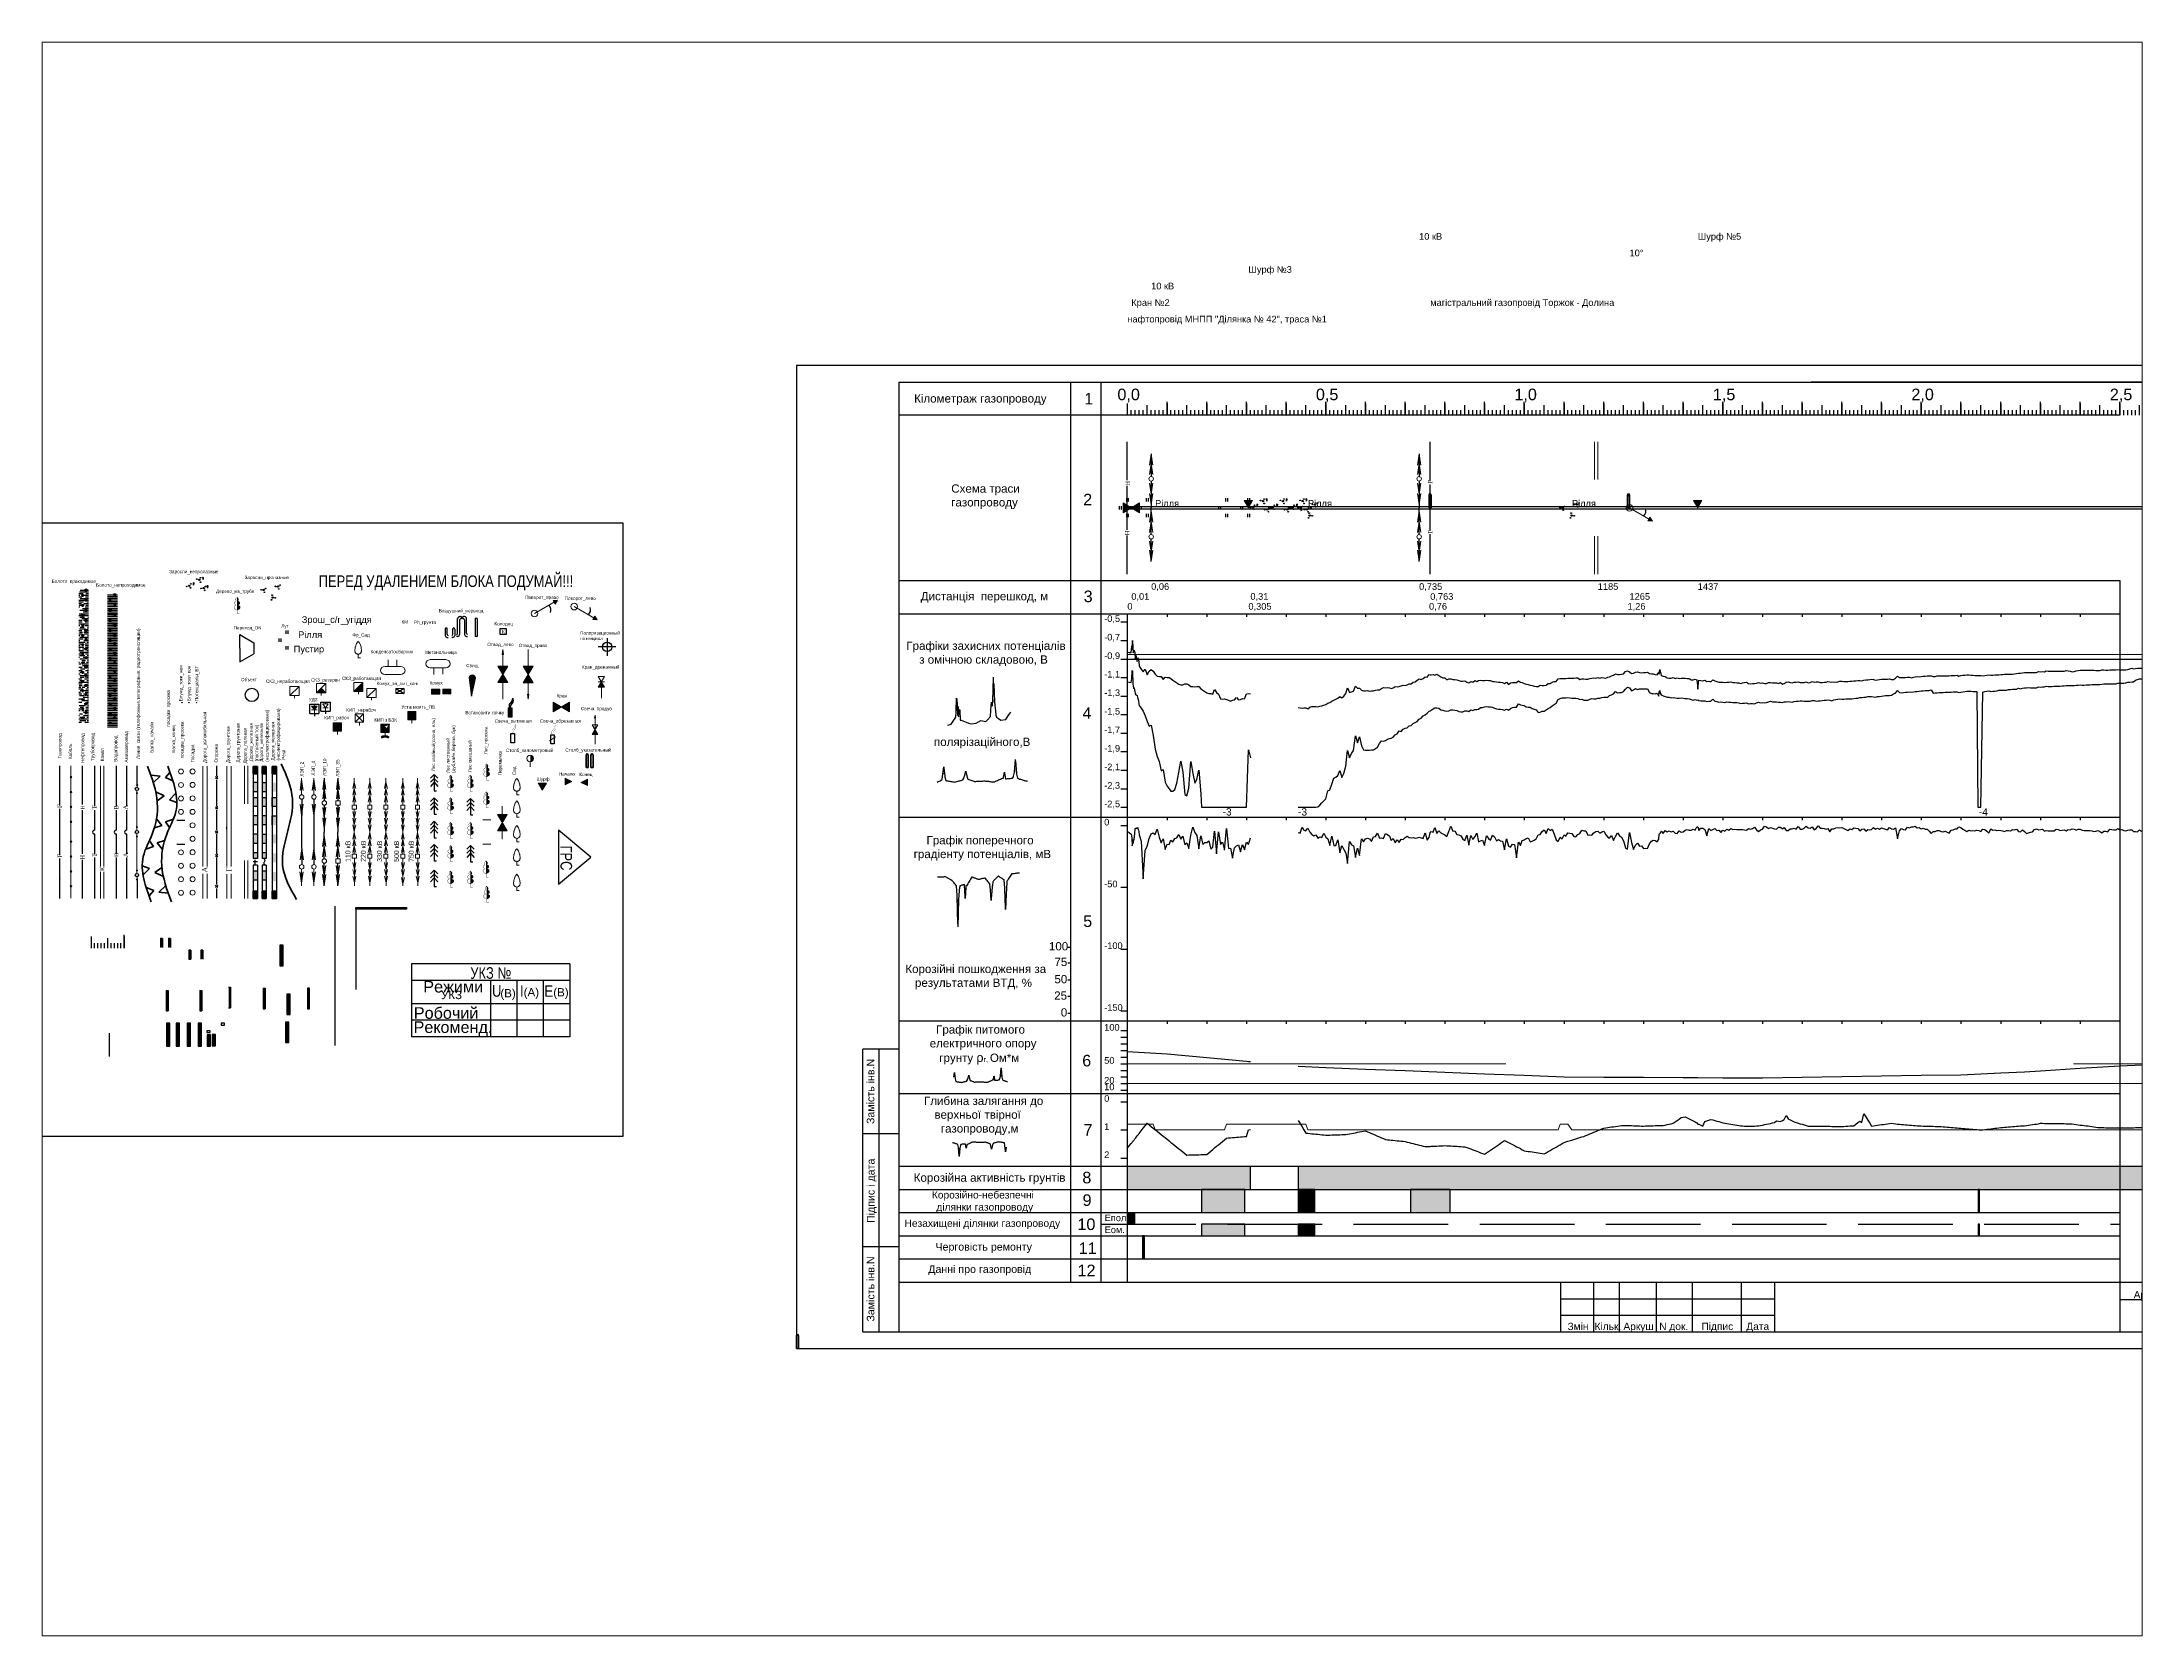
# Paper-space layout 'Лист1' of a CAD drawing. Header units: millimetres. Extents: x 26 to 231, y 20 to 176.
# The model-space entities are those that its viewports show. They can reach past a viewport. Long polylines and large blocks are cut down to what shows.
import ezdxf

# ---------------------------------------------------------------- set-up
doc = ezdxf.new("R2010")
doc.units = ezdxf.units.MM
for name, pattern in [('ACAD_ISO03W100', [30, 12, -18]), ('CENTR-5', [7.5, 5, -1, 0.5, -1]), ('DOT', [6.35, 0, -6.35]), ('HID-3', [4, 3, -1])]:
    doc.linetypes.add(name, pattern=pattern)
for name, color, linetype, lineweight in [('row1-3', 7, 'Continuous', 13), ('График_Rгр_20Ом.', 1, 'Continuous', 0), ('График_Rгр_50Ом.', 76, 'ACAD_ISO03W100', 0), ('График_U_085', 253, 'Continuous', 0), ('График_Нормативной_Глубины', 3, 'Continuous', 0)]:
    doc.layers.add(name, color=color, linetype=linetype, lineweight=lineweight)
for name, color, linetype in [('График_G', 1, 'Continuous'), ('График_Rгр.', 79, 'Continuous'), ('График_U', 5, 'Continuous'), ('График_UPolar', 3, 'Continuous'), ('График_Глуб', 36, 'Continuous'), ('График_Среза_НеНормативной_Глубины', 10, 'Continuous'), ('ИсследТрД', 6, 'Continuous'), ('Кор сред грунта', 2, 'Continuous'), ('Макет', 7, 'Continuous'), ('Перешкоди', 7, 'Continuous'), ('Текст', 7, 'Continuous')]:
    doc.layers.add(name, color=color, linetype=linetype)
doc.styles.add('21', font='arial.ttf', dxfattribs={"height": 2.5})
doc.styles.get("Standard").update_dxf_attribs({"font": 'arial.ttf'})

psp = doc.layouts.new('Лист1')

msp = doc.modelspace()

# ---------------------------------------------------------------- texts
at = {"layer": 'График_G'}
for s, p in [('0', (93, 158)), ('-50', (93, 139.33)), ('-100', (93, 120.67)), ('-150', (93, 102))]:
    msp.add_text(s, height=2, dxfattribs=at).set_placement(p)
at = {"layer": 'График_Rгр.'}
for s, p in [('100', (93, 96)), ('50', (93, 86)), ('20', (93, 80)), ('10', (93, 78))]:
    msp.add_text(s, height=2, dxfattribs=at).set_placement(p)
at = {"layer": 'График_U'}
for s, height, p in [('-0,5', 2, (93, 219.5)), ('-0,7', 2, (93, 213.9)), ('-0,9', 2, (93, 208.3)), ('-1,1', 2, (93, 202.7)), ('-1,3', 2, (93, 197.1)), ('-1,5', 2, (93, 191.5)), ('-1,7', 2, (93, 185.9)), ('-1,9', 2, (93, 180.3)), ('-2,1', 2, (93, 174.7)), ('-2,3', 2, (93, 169.1)), ('-2,5', 2, (93, 163.5)), ('-3', 2.2, (128.8, 161)), ('-3', 2.2, (151.6, 161)), ('-4', 2.2, (357.4, 161))]:
    msp.add_text(s, height=height, dxfattribs=at).set_placement(p)
at = {"layer": 'График_Глуб'}
for s, p in [('0', (93, 74.5)), ('1', (93, 66)), ('2', (93, 57.5))]:
    msp.add_text(s, height=2, dxfattribs=at).set_placement(p)
at = {"layer": 'Перешкоди', "color": 1, "lineweight": -2, "width": 0.8}
msp.add_text('ПЕРЕД УДАЛЕНИЕМ БЛОКА ПОДУМАЙ!!!', height=3.5, dxfattribs=at).set_placement((-144.45, 230.06))
at = {"layer": 'Перешкоди', "lineweight": -2, "char_height": 1, "width": 6.2743, "attachment_point": 1, "rotation": 90}
for s, insert in [('Водопровод', (-206.34, 177.24)), ('Амиакопровод', (-203.13, 177.01)), ('Кабаль', (-220.04, 178.03)), ('Канал', (-210.38, 177.39))]:
    msp.add_mtext(s, dxfattribs=dict(at, insert=insert))
at = {"layer": 'Текст'}
for s, height, p in [('10 кВ', 2, (188.2, 335)), ('Шурф №5', 2, (272.44, 335)), ('10°', 2, (251.8, 330)), ('Шурф №3', 2, (136.6, 325)), ('10 кВ', 2, (107.2, 320)), ('нафтопровід МНПП "Ділянка № 42", траса №1', 2, (100, 310)), ('Кран №2', 2, (101.2, 315)), ('магістральний газопровід Торжок - Долина', 2, (191.56, 315)), ('0,0', 3.5, (97, 286.5)), ('0,5', 3.5, (157, 286.5)), ('1,0', 3.5, (217, 286.5)), ('1,5', 3.5, (277, 286.5)), ('2,0', 3.5, (337, 286.5)), ('2,5', 3.5, (397, 286.5)), ('0,06', 2, (107.2, 229.2)), ('0,735', 2, (188.2, 229.2)), ('1185', 2, (242.2, 229.2)), ('1437', 2, (272.44, 229.2)), ('0', 2, (100, 223.2)), ('0,01', 2, (101.2, 226.2)), ('0,305', 2, (136.6, 223.2)), ('0,31', 2, (137.2, 226.2)), ('0,76', 2, (191.2, 223.2)), ('0,763', 2, (191.56, 226.2)), ('1,26', 2, (251.2, 223.2)), ('1265', 2, (251.8, 226.2))]:
    msp.add_text(s, height=height, dxfattribs=at).set_placement(p)
at = {"layer": 'Текст', "width": 0.8}
for s, p in [('посадка_просека', (-189.43, 187.81)), ('посадка_просека', (-185.29, 178.24)), ('Посадка', (-182.08, 177.02)), ('Огорожа', (-174.95, 177.02))]:
    msp.add_text(s, height=1, rotation=90, dxfattribs=at).set_placement(p)
at = {"layer": 'Текст', "attachment_point": 1}
for s, insert, char_height, width in [('Кiлометраж газопроводу', (35.56, 288.29), 2.5, 51.4775), ('1', (86.99, 288.72), 3.5, 5.5314), ('Схема траси  \\Pгазопроводу', (46.78, 261.06), 2.5, 46.7126), ('2', (86.65, 258.22), 3.5, 5.5314), ('Заросли_непролазные', (-189.64, 235.22), 1, 4.8887), ('Болото_проходимое', (-225.15, 232.31), 1, 4.8887), ('Болото_непроходимое', (-211.72, 231.15), 1, 4.8887), ('Дерево_на_трубе', (-175.47, 229.28), 1, 12.0545), ('Заросли_пролазные', (-166.81, 233.46), 1, 4.8887), ('Дистанцiя  перешкод, м', (37.55, 228.54), 2.5, 51.4775), ('3', (86.8, 228.98), 3.5, 5.5314), ('Воздушний_переход', (-108.15, 223.39), 1, 12.0545), ('Поворот_право', (-81.99, 227.44), 1, 4.4204), ('Поворот_лево', (-70.08, 227.16), 1, 4.4204), ('Переход_DN', (-170.15, 218.22), 1, 4.8887), ('Луг', (-155.75, 218.77), 1, 3.1171), ('Фр_Сад', (-134.25, 216.06), 1, 6.3865), ('КМ', (-119.4, 220), 1, 2.3156), ('Ph_грунта', (-115.65, 219.91), 1, 2.3156), ('Колодец', (-91.31, 219.45), 1, 8.5381), ('Поляризационный потенциал', (-65.39, 216.69), 1, 4.8887), ('Конденсатосборник', (-128.76, 211.02), 1, 6.9421), ('Метанольница', (-112.29, 210.83), 1, 6.9421), ('Отвод_лево', (-93.47, 213.2), 1, 4.8887), ('Отвод_право', (-84, 212.9), 1, 4.8887), ('{\\C256;Графіки захисних потенціалів\\P    з омічною складовою, В}', (33.21, 213.56), 2.5, 50.9113), ('Свищ', (-99.84, 206.83), 1, 8.5381), ('Кран_дренажный', (-64.85, 206.37), 1, 4.8887), ('Объект', (-167.93, 202.58), 1, 4.8887), ('СКЗ_неработающая', (-160.41, 202.08), 1, 4.8887), ('СКЗ_резервн', (-146.77, 202.48), 1, 4.8887), ('СКЗ_работающая', (-137.36, 202.95), 1, 4.8887), ('Кожух_эл_лит_конт', (-126.94, 201.43), 1, 4.8887), ('Кожух', (-110.9, 201.59), 1, 4.4204), ('Кран', (-72.5, 197.7), 1, 4.8887), ('УДЗ', (-147.47, 196.54), 1, 4.8887), ('КИП_рабоч', (-142.74, 191.08), 1, 4.8887), ('КИП_нерабоч', (-136.14, 193.41), 1, 4.8887), ('Установить_ПВ', (-119.45, 194.3), 1, 8.5381), ('Свеча_продув', (-65.19, 193.83), 1, 4.6037), ('4', (86.46, 193.73), 3.5, 5.5314), ('КИП з БЗК', (-127.6, 190.38), 1, 8.5381), ('Свеча_вытяжная', (-91.26, 190.07), 1, 6.9421), ('Свеча_обрезанная', (-77.58, 190.07), 1, 6.9421), ('{\\C256;полярізаційного,В}', (41.55, 184.52), 2.5, 48.8589), ('Столб_километровый', (-87.84, 181.21), 1, 4.4204), ('Столб_указательный', (-69.89, 181.33), 1, 2.7727), ('Шурф', (-78.56, 172.52), 1, 4.4204), ('Начало', (-71.82, 174.06), 1, 4.4204), ('Конец', (-65.63, 173.93), 1, 4.4204), ('     Графiк поперечного \\P градiенту потенціалів, мВ', (34.45, 154.8), 2.5, 48.6754), ('5', (86.66, 130.83), 3.5, 5.5314), ('{\\C0;100}', (76.3, 122.75), 2.5, 3.5955), ('  Корозiйнi пошкодження за   \\P     результатами ВТД, %', (30.96, 115.9), 2.5, 46.9566), ('{\\C0;  Графік питомого електричного опору \\P   грунту \\H1.0833x;\\C256;ρ\\H0.55386x;г\\C0;, \\H1.6667x;Ом*м}', (40.26, 97.6), 2.5, 47.4467), ('6', (86.36, 88.7), 3.5, 5.5314), ('{\\C0;   \\H1.087x;Глибина залягання до      \\P      верхньої твірної    \\P        газопроводу,м}', (35.86, 76.04), 2.3, 40.1983), ('7', (86.76, 67.77), 3.5, 5.5314), ('\\pi-5,l5,t2.5,7.5;{\\C0;Корозiйна активнiсть грунтiв}', (35.44, 52.84), 2.5, 51.2959), ('8', (86.4, 53.36), 3.5, 5.5314), ('\\pi-2.2,l2.2,t2.2,6.6;{\\C0; Корозiйно-небезпечнi дiлянки газопроводу}', (40.08, 47.48), 2.2, 37.9669), ('9', (86.47, 46.53), 3.5, 5.5314), ('{\\H1.1x;  Незахищенi дiлянки газопроводу}  ', (30.96, 38.91), 2, 54.3676), ('10', (84.91, 39.25), 3.5, 5.5314), ('Епол.', (93.14, 40.43), 2, 5.5314), ('{\\C0;Черговiсть ремонту }', (42.01, 31.84), 2.3, 43.8064), ('11', (85.29, 32), 3.5, 5.5314), ('Еом.', (93.14, 36.82), 2, 5.5314), ('{\\C0;Даннi про газопровiд}', (39.82, 25.08), 2.3, 55.1454), ('12', (84.95, 25.29), 3.5, 5.5314), ('Аркуш', (404.21, 17.3), 2.2, 5.5314), ('Змiн', (233.05, 7.73), 2.2, 5.5314), ('Кiльк.', (241.25, 7.73), 2.2, 5.5314), ('Аркуш', (249.96, 7.73), 2.2, 5.5314), ('N док.', (260.78, 7.73), 2.2, 10.4342), ('Пiдпис', (273.54, 7.73), 2.2, 5.5314), ('Дата', (287.11, 7.73), 2.2, 5.5314), ('1', (408.03, 11.15), 2.2, 1.708)]:
    msp.add_mtext(s, dxfattribs=dict(at, insert=insert, char_height=char_height, width=width))
at = {"layer": 'Текст', "attachment_point": 1, "rotation": 90}
for s, insert, char_height, width in [('Линия_связи (телефонные,телеграфные, радиотрансляции)', (-199.5, 178.09), 1, 46.0149), ('Блужд_токи_нач', (-186.63, 195.52), 1, 6.9421), ('Блужд_токи_кон', (-184.18, 195.58), 1, 6.9421), ('Потенциалы_БТ', (-181.83, 195.58), 1, 6.9421), ('Дорога_автомобильная', (-179.4, 176.9), 1, 12.0545), ('Дорога_железная\\P(неэлектрофицирована)', (-162.24, 177.24), 1, 12.0545), ('Дорога_железная\\P(неэлектрофицирована)', (-158.82, 177.63), 1, 12.0545), ('Газопровод', (-223.21, 178.28), 1, 12.0545), ('Нефтепровод', (-216.33, 176.88), 1, 12.0545), ('Трубопровод', (-213.29, 177.44), 1, 12.0545), ('Балка_начало', (-195.43, 179.98), 1, 12.0545), ('Балка_конец', (-188.83, 179.98), 1, 12.0545), ('Дорога_грунтова', (-172.32, 176.9), 1, 12.0545), ('Дорога_грунтовая', (-169.34, 177.02), 1, 12.0545), ('Дорога_полевая', (-167.2, 176.73), 1, 12.0545), ('Дорога_железная\\P(постоянный ток)', (-165.37, 177.37), 1, 12.0545), ('Лес хвойный(сосна, ель)', (-110.25, 174.37), 1, 18.7756), ('Лес лиственный (дуб,кл{\\fArial|b0|i0|c204|p34;ё}н,береза, бук)', (-105.87, 173.85), 1, 18.7756), ('Лес_просека', (-94.44, 179.51), 1, 12.0545), ('Река', (-155.56, 177.85), 1, 3.8506), ('ЛЭП_10', (-143.11, 172.96), 1, 12.0545), ('ЛЭП_35', (-139.2, 172.69), 1, 12.0545), ('Лес смешаный', (-99.23, 174.04), 1, 18.7756), ('Перемычка', (-90.15, 173.13), 1, 8.8457), ('ЛЭП_2', (-150.03, 172.76), 1, 12.0545), ('ЛЭП_4', (-146.56, 173.07), 1, 12.0545), ('Сад', (-85.86, 173.22), 1, 8.8457), ('{\\C0;Замiсть iнв.N}', (21.22, 67.78), 2.3, 55.1454), ('{\\C0;Пiдпис і дата}', (21.29, 37.87), 2.3, 55.1454), ('{\\C0;Замiсть iнв.N}', (21.24, 8.08), 2.3, 55.1454)]:
    msp.add_mtext(s, dxfattribs=dict(at, insert=insert, char_height=char_height, width=width))
at = {"layer": 'Текст', "insert": (-100.09, 192.59), "char_height": 1, "width": 69.4986, "attachment_point": 1, "style": '21'}
msp.add_mtext('{\\fArial|b0|i0|c204|p34;Встановити свічку}', dxfattribs=at)
at = {"layer": 'Текст', "char_height": 2.5, "attachment_point": 1}
for s, insert in [('\\pi0.01604;75', (77.94, 118.02)), ('\\pi0.022861;50', (77.94, 112.81)), ('\\pi-0.047057;25', (77.94, 107.85)), ('\\pi1.9652;0', (77.94, 102.77))]:
    msp.add_mtext_dynamic_manual_height_columns(s, width=3.5955, gutter_width=17.5, heights=[0], dxfattribs=dict(at, insert=insert))

# ---------------------------------------------------------------- blocks, each defined once
blk = doc.blocks.new('КИП_рабоч')
at = {"layer": 'Перешкоди', "linetype": 'ByBlock', "lineweight": 15}
blk.add_hatch(color=0, dxfattribs=at).paths.add_polyline_path([(-1.25, 3.5), (-1.25, 1), (1.25, 1), (1.25, 3.5)])
at = {"layer": 'Перешкоди', "color": 0, "linetype": 'ByBlock', "lineweight": 15}
for p, q in [((1.25, 3.5), (-1.25, 3.5)), ((-1.25, 3.5), (-1.25, 1)), ((-1.25, 1), (1.25, 1)), ((0, 1), (0, 0)), ((1.25, 1), (1.25, 3.5))]:
    blk.add_line(p, q, dxfattribs=at)
blk = doc.blocks.new('Столб_километровый')
at = {"layer": 'Перешкоди', "linetype": 'ByBlock', "lineweight": 15}
blk.add_hatch(color=7, dxfattribs=at).paths.add_polyline_path([(0, 1.5, 0.414214), (1, 2.5, 0.414214), (0, 3.5)])
at = {"layer": 'Перешкоди', "color": 7, "linetype": 'ByBlock', "lineweight": 15}
blk.add_line((0, 0), (0, 1.5), dxfattribs=at)
blk.add_circle((0, 2.5), 1, dxfattribs=at)
blk = doc.blocks.new('Кран_Дренажн')
at = {"layer": 'Перешкоди', "linetype": 'ByBlock', "lineweight": 15}
h = blk.add_hatch(color=7, dxfattribs=at)
h.paths.add_polyline_path([(0, 4.88), (-0.98, 3.25), (0, 3.25)])
h.paths.add_polyline_path([(0, 3.25), (0.98, 3.25), (0, 4.88)])
blk.add_hatch(color=7, dxfattribs=at).paths.add_polyline_path([(0, 3.25), (0.98, 3.25), (0, 4.88)])
at = {"layer": 'Перешкоди', "color": 7, "linetype": 'ByBlock', "lineweight": 15}
for p, q in [((0.98, 3.25), (-0.98, 6.51)), ((-0.98, 6.51), (0.98, 6.51)), ((0.98, 6.51), (-0.98, 3.25)), ((-0.98, 3.25), (0.98, 3.25)), ((0, 0), (0, 4.88))]:
    blk.add_line(p, q, dxfattribs=at)
at = {"layer": 'Перешкоди', "color": 7, "linetype": 'ByBlock', "lineweight": 20}
blk.add_line((-0.98, 4.88), (0.98, 4.88), dxfattribs=at)
blk = doc.blocks.new('Начало')
at = {"layer": 'Перешкоди', "linetype": 'ByBlock', "lineweight": 15}
blk.add_hatch(color=7, dxfattribs=at).paths.add_polyline_path([(2, 0), (0, 1), (0, -1)])
at = {"layer": 'Перешкоди', "color": 7, "linetype": 'ByBlock', "lineweight": 15}
for p, q in [((0, 1), (0, -1)), ((2, 0), (0, 1)), ((0, -1), (2, 0))]:
    blk.add_line(p, q, dxfattribs=at)
blk = doc.blocks.new('Шурф')
at = {"layer": 'Перешкоди', "linetype": 'ByBlock', "lineweight": 15}
blk.add_hatch(color=0, dxfattribs=at).paths.add_polyline_path([(1.25, 2.17), (0, 0), (-1.25, 2.17)])
at = {"layer": 'Перешкоди', "color": 0, "linetype": 'ByBlock', "lineweight": 15}
for p, q in [((0, 0), (-1.25, 2.17)), ((1.25, 2.17), (-1.25, 2.17)), ((1.25, 2.17), (0, 0))]:
    blk.add_line(p, q, dxfattribs=at)
blk = doc.blocks.new('СКЗ_неработающая')
at = {"layer": 'Перешкоди', "color": 7, "linetype": 'ByBlock', "lineweight": 15}
for p, q in [((1.39, 3.58), (-1.39, 3.58)), ((-1.39, 3.58), (-1.39, 0.8)), ((-1.39, 0.8), (1.39, 3.58)), ((-1.39, 0.8), (1.39, 0.8)), ((0, 0), (0, 0.8)), ((1.39, 0.8), (1.39, 3.58))]:
    blk.add_line(p, q, dxfattribs=at)
blk = doc.blocks.new('СКЗ_работающая')
at = {"layer": 'Перешкоди', "linetype": 'ByBlock', "lineweight": 15}
blk.add_hatch(color=7, dxfattribs=at).paths.add_polyline_path([(-1.39, 0.8), (1.39, 0.8), (1.39, 3.58)])
at = {"layer": 'Перешкоди', "color": 7, "linetype": 'ByBlock', "lineweight": 15}
for p, q in [((1.39, 3.58), (-1.39, 3.58)), ((-1.39, 3.58), (-1.39, 0.8)), ((-1.39, 0.8), (1.39, 3.58)), ((-1.39, 0.8), (1.39, 0.8)), ((0, 0), (0, 0.8)), ((1.39, 0.8), (1.39, 3.58))]:
    blk.add_line(p, q, dxfattribs=at)
blk = doc.blocks.new('СКЗ_резервн')
at = {"layer": 'Перешкоди', "lineweight": -2}
h = blk.add_hatch(color=7, dxfattribs=at)
h.paths.add_polyline_path([(0, 2.19), (0, 0.8), (1.39, 0.8)])
h.paths.add_polyline_path([(0, 2.19), (-1.39, 0.8), (0, 0.8)])
at = {"layer": 'Перешкоди', "color": 7, "linetype": 'ByBlock', "lineweight": 15}
for p, q in [((1.39, 3.58), (-1.39, 3.58)), ((-1.39, 3.58), (-1.39, 0.8)), ((-1.39, 0.8), (1.39, 3.58)), ((-1.39, 0.8), (1.39, 0.8)), ((0, 0), (0, 0.8)), ((1.39, 0.8), (1.39, 3.58))]:
    blk.add_line(p, q, dxfattribs=at)
at = {"layer": 'Перешкоди', "color": 7, "lineweight": -2}
blk.add_line((1.39, 0.8), (0, 2.19), dxfattribs=at)
blk = doc.blocks.new('Кожух_эл_лит_конт')
at = {"layer": 'Перешкоди', "color": 7, "linetype": 'ByBlock', "lineweight": 15}
for p, q in [((1.25, 0.75), (-1.25, 0.75)), ((-1.25, 0.75), (-1.25, -0.75)), ((1.25, -0.75), (1.25, 0.75)), ((-1.25, -0.75), (1.25, -0.75))]:
    blk.add_line(p, q, dxfattribs=at)
at = {"layer": 'Перешкоди', "color": 7, "lineweight": -2}
for p, q in [((-1.25, 0.75), (1.25, -0.75)), ((1.25, 0.75), (-1.25, -0.75))]:
    blk.add_line(p, q, dxfattribs=at)
at = {"layer": 'Перешкоди', "color": 5, "linetype": 'ByBlock', "lineweight": 15}
blk.add_line((0.25, -0.75), (0.25, -0.75), dxfattribs=at)
blk = doc.blocks.new('Конец')
at = {"layer": 'Перешкоди', "linetype": 'ByBlock', "lineweight": 15}
blk.add_hatch(color=7, dxfattribs=at).paths.add_polyline_path([(-2, 0), (0, -1), (0, 1)])
at = {"layer": 'Перешкоди', "color": 7, "linetype": 'ByBlock', "lineweight": 15}
for p, q in [((0, 1), (-2, 0)), ((-2, 0), (0, -1)), ((0, -1), (0, 1))]:
    blk.add_line(p, q, dxfattribs=at)
blk = doc.blocks.new('КИП_нерабоч')
at = {"layer": 'Перешкоди', "color": 0, "linetype": 'ByBlock', "lineweight": 15}
for p, q in [((1.25, 3.5), (-1.25, 3.5)), ((-1.25, 3.5), (-1.25, 1)), ((-1.25, 1), (1.25, 1)), ((0, 1), (0, 0)), ((1.25, 1), (1.25, 3.5))]:
    blk.add_line(p, q, dxfattribs=at)
at = {"layer": 'Перешкоди', "color": 0, "linetype": 'ByBlock', "lineweight": -2}
for p, q in [((-1.25, 3.5), (1.25, 1)), ((1.25, 3.5), (-1.25, 1))]:
    blk.add_line(p, q, dxfattribs=at)
blk = doc.blocks.new('Свеча_продув')
at = {"layer": 'Перешкоди', "linetype": 'ByBlock', "lineweight": 15}
blk.add_hatch(color=7, dxfattribs=at).paths.add_polyline_path([(-0.12, 7.87), (0, 8.74), (0.12, 7.87)])
h = blk.add_hatch(color=7, dxfattribs=at)
h.paths.add_polyline_path([(0, 4.37), (-0.87, 2.91), (0, 2.91)])
h.paths.add_polyline_path([(0.87, 2.91), (0, 4.37), (0, 2.91)])
at = {"layer": 'Перешкоди', "color": 7, "linetype": 'ByBlock', "lineweight": 15}
for p, q in [((-0.12, 7.87), (0, 8.74)), ((0.12, 7.87), (-0.12, 7.87)), ((0, 0), (0, 8.74)), ((0, 8.74), (0.12, 7.87)), ((0.87, 2.91), (-0.87, 5.83)), ((-0.87, 5.83), (0.87, 5.83)), ((0.87, 5.83), (-0.87, 2.91)), ((-0.87, 2.91), (0.87, 2.91))]:
    blk.add_line(p, q, dxfattribs=at)
blk = doc.blocks.new('Столб_указательный')
at = {"layer": 'Перешкоди', "color": 0, "linetype": 'ByBlock', "lineweight": 35}
for p, q in [((0.29, 4.27), (0, 3.8)), ((0, 3.8), (0, 0)), ((0.64, 0), (0, 0)), ((0.64, 3.8), (0.29, 4.27)), ((0.64, 0), (0.64, 3.8))]:
    blk.add_line(p, q, dxfattribs=at)
blk = doc.blocks.new('Фр_Сад')
at = {"layer": 'Перешкоди', "color": 3, "linetype": 'ByBlock', "lineweight": 15}
for p, q in [((-0.87, 3.18), (-0.97, 2.01)), ((-0.97, 2.01), (-0.9, 1.67)), ((-0.88, 1.61), (-0.92, 1.73)), ((-0.81, 1.51), (-0.88, 1.61)), ((-0.87, 3.18), (-0.85, 3.32)), ((-0.47, 4.27), (-0.85, 3.32)), ((-0.73, 1.41), (-0.81, 1.51)), ((-0.62, 1.31), (-0.73, 1.41)), ((-0.49, 1.23), (-0.62, 1.31)), ((-0.34, 1.15), (-0.49, 1.23)), ((-0.47, 4.27), (-0.35, 4.5)), ((-0.35, 4.5), (-0.32, 4.56)), ((-0.17, 1.08), (-0.34, 1.15)), ((-0.32, 4.56), (-0.23, 4.67)), ((-0.23, 4.67), (-0.12, 4.8)), ((0.03, 1.02), (-0.17, 1.08)), ((-0.12, 4.8), (0.01, 4.92)), ((-0.03, 1.02), (0.17, 1.08)), ((0.12, 4.8), (-0.01, 4.92)), ((0, 0), (0, 1.02)), ((0, 0), (0.68, 0)), ((0.23, 4.67), (0.12, 4.8)), ((0.17, 1.08), (0.34, 1.15)), ((0.32, 4.56), (0.23, 4.67)), ((0.38, 4.45), (0.32, 4.56)), ((0.34, 1.15), (0.49, 1.23)), ((0.47, 4.27), (0.35, 4.5)), ((0.47, 4.27), (0.85, 3.32)), ((0.49, 1.23), (0.62, 1.31)), ((0.62, 1.31), (0.73, 1.41)), ((0.73, 1.41), (0.88, 1.61)), ((0.87, 3.18), (0.85, 3.32)), ((0.87, 3.18), (0.97, 2.01)), ((0.88, 1.61), (0.92, 1.73)), ((0.92, 1.73), (0.94, 1.84)), ((0.97, 2.01), (0.94, 1.84))]:
    blk.add_line(p, q, dxfattribs=at)
blk = doc.blocks.new('Кожух')
at = {"layer": 'Перешкоди', "linetype": 'ByBlock', "lineweight": 15}
blk.add_hatch(color=7, dxfattribs=at).paths.add_polyline_path([(1.24, 0.74), (-1.26, 0.74), (-1.26, -0.76), (1.24, -0.76)])
at = {"layer": 'Перешкоди', "color": 7, "linetype": 'ByBlock', "lineweight": 15}
for p, q in [((1.24, 0.74), (-1.26, 0.74)), ((-1.26, 0.74), (-1.26, -0.76)), ((1.24, -0.76), (1.24, 0.74)), ((-1.26, -0.76), (1.24, -0.76)), ((0.24, -0.76), (0.24, -0.76))]:
    blk.add_line(p, q, dxfattribs=at)
blk = doc.blocks.new('Сх_поля')
at = {"layer": 'Перешкоди', "lineweight": -2, "insert": (0, 2.33), "char_height": 2, "width": 6.9421, "attachment_point": 1}
blk.add_mtext('Рiлля', dxfattribs=at)
blk = doc.blocks.new('Потенциал_поляр')
at = {"layer": 'График_U', "lineweight": -2}
blk.add_line((0, 0), (0, -42.06), dxfattribs=at)
blk = doc.blocks.new('Кран')
at = {"layer": 'Перешкоди', "linetype": 'ByBlock', "lineweight": 15}
blk.add_hatch(color=7, dxfattribs=at).paths.add_polyline_path([(-2.5, 1.5), (-2.5, -1.5), (2.5, 1.5), (2.5, -1.5)])
at = {"layer": 'Перешкоди', "color": 7, "linetype": 'ByBlock', "lineweight": 15}
for p, q in [((-2.5, -1.5), (2.5, 1.5)), ((2.5, -1.5), (-2.5, 1.5)), ((-2.5, 1.5), (-2.5, -1.5)), ((2.5, 1.5), (2.5, -1.5))]:
    blk.add_line(p, q, dxfattribs=at)
blk = doc.blocks.new('Нефтепровод')
at = {"layer": 'Перешкоди', "color": 7, "linetype": 'ByBlock', "lineweight": 25}
for p, q in [((0, 8.33), (0, 19.97)), ((0, -6.63), (0, 6.63)), ((0, -20.03), (0, -8.39))]:
    blk.add_line(p, q, dxfattribs=at)
at = {"layer": 'Перешкоди', "color": 7, "linetype": 'ByBlock', "lineweight": 25, "char_height": 1.3, "width": 1.5652, "attachment_point": 1, "rotation": 90}
for insert in [(-0.64, 6.71), (-0.66, -8.32)]:
    blk.add_mtext('{\\fTimes New Roman|b0|i0|c204|p18;Н}', dxfattribs=dict(at, insert=insert))
blk = doc.blocks.new('Посадка')
at = {"layer": 'Перешкоди', "color": 3, "linetype": 'ByBlock', "lineweight": 15}
for centre in [(0.05, 18.32), (0.05, 14.25), (0.05, 10.18), (0.05, 6.11), (0.05, 2.04), (0.05, -2.04), (0.05, -6.11), (0.05, -10.18), (0.05, -14.25), (0.05, -18.32)]:
    blk.add_circle(centre, 0.75, dxfattribs=at)
blk = doc.blocks.new('Дорога_железная')
at = {"layer": 'Перешкоди', "lineweight": -2}
for points in [[(0.65, 19.83), (-0.65, 19.83), (-0.65, 17.57), (0.65, 17.57)], [(0.65, -17.84), (-0.65, -17.84), (-0.65, -20.1), (0.65, -20.1)]]:
    blk.add_hatch(color=256, dxfattribs=at).paths.add_polyline_path(points)
at = {"layer": 'Перешкоди', "linetype": 'Continuous', "ltscale": 0.1}
h = blk.add_hatch(color=7, dxfattribs=at)
h.paths.add_polyline_path([(-0.64, -14.83), (0.64, -14.83), (0.64, -12.09), (-0.64, -12.09)])
h.paths.add_polyline_path([(0.64, -6.43), (-0.64, -6.43), (-0.64, -9.17), (0.64, -9.17)])
h.paths.add_polyline_path([(0.64, -0.68), (-0.64, -0.68), (-0.64, -3.43), (0.64, -3.43)])
h.paths.add_polyline_path([(-0.64, 2.15), (0.64, 2.15), (0.64, 4.89), (-0.64, 4.89)])
h.paths.add_polyline_path([(-0.64, 7.72), (0.64, 7.72), (0.64, 10.46), (-0.64, 10.46)])
h.paths.add_polyline_path([(-0.64, 12.18), (0.64, 12.18), (0.64, 14.92), (-0.64, 14.92)])
at = {"layer": 'Перешкоди', "color": 7, "ltscale": 0.1}
for p, q in [((-0.65, 19.83), (-0.65, -20.17)), ((0.65, 19.83), (0.65, -20.17))]:
    blk.add_line(p, q, dxfattribs=at)
at = {"layer": 'Перешкоди', "color": 7, "linetype": 'Continuous', "ltscale": 0.1}
for p, q in [((-0.64, 10.46), (0.64, 10.46)), ((-0.64, 7.72), (-0.64, 10.46)), ((0.64, 7.72), (-0.64, 7.72)), ((0.64, 10.46), (0.64, 7.72)), ((-0.64, 4.89), (0.64, 4.89)), ((-0.64, 2.15), (-0.64, 4.89)), ((0.64, 4.89), (0.64, 2.15))]:
    blk.add_line(p, q, dxfattribs=at)
at = {"layer": 'Перешкоди', "lineweight": -2}
for points in [[(-0.65, 19.83), (-0.65, 19.83), (-0.65, 17.57), (-0.65, 17.57)], [(-0.65, 17.57), (0.65, 17.57), (0.65, 19.83), (-0.65, 19.83)], [(-0.65, -17.84), (-0.65, -17.84), (-0.65, -20.1), (-0.65, -20.1)], [(-0.65, -20.1), (0.65, -20.1), (0.65, -17.84), (-0.65, -17.84)]]:
    blk.add_lwpolyline(points, close=True, dxfattribs=at)
blk = doc.blocks.new('Река')
at = {"layer": 'Перешкоди', "color": 5, "linetype": 'ByBlock', "lineweight": 35}
blk.add_spline([(2.7, -20.37), (-1.5, -10), (0, 0), (1.5, 10), (-1.93, 20.63)], degree=3, dxfattribs=at)
blk = doc.blocks.new('ЛЭП_4')
at = {"lineweight": 9}
for points in [[(0.5, 12.57), (0, 15.98), (-0.48, 12.58), (0, 14.14)], [(0.5, 8.41), (0, 5), (-0.48, 8.4), (0, 6.83)], [(0.51, -8.41), (0.01, -5), (-0.47, -8.4), (0.01, -6.83)], [(0.47, -12.02), (-0.03, -15.43), (-0.51, -12.03), (-0.03, -13.6)]]:
    blk.add_hatch(color=256, dxfattribs=at).paths.add_polyline_path(points)
for p, q in [((0, 15.98), (-0.48, 12.58)), ((-0.48, 12.58), (0, 14.14)), ((0, 16.25), (0, 11.27)), ((0.5, 12.57), (0, 15.98)), ((0, 14.14), (0.5, 12.57)), ((0, 5), (-0.48, 8.4)), ((-0.48, 8.4), (0, 6.83)), ((0.5, 8.41), (0, 5)), ((0, 6.83), (0.5, 8.41)), ((0.01, -5), (-0.47, -8.4)), ((0.51, -8.41), (0.01, -5)), ((-0.03, -15.43), (-0.51, -12.03)), ((-0.51, -12.03), (-0.03, -13.6)), ((-0.47, -8.4), (0.01, -6.83)), ((-0.03, -11.19), (-0.03, -16.25)), ((0.47, -12.02), (-0.03, -15.43)), ((-0.03, -13.6), (0.47, -12.02)), ((0.01, -6.83), (0.51, -8.41))]:
    blk.add_line(p, q, dxfattribs=at)
at = {"lineweight": -2}
for p, q in [((0.02, 9.92), (0, 0)), ((0, 0), (0.02, -9.84))]:
    blk.add_line(p, q, dxfattribs=at)
at = {"lineweight": 9}
for centre in [(0.02, 10.6), (0.02, -10.52)]:
    blk.add_circle(centre, 0.676, dxfattribs=at)
blk = doc.blocks.new('ЛЭП_10')
at = {"lineweight": 9}
for points in [[(0.5, 12.84), (0, 16.25), (-0.48, 12.85), (0, 14.42)], [(0.5, 10.07), (0, 13.47), (-0.48, 10.07), (0, 11.64)], [(0.5, 7.47), (0, 4.06), (-0.48, 7.46), (0, 5.9)], [(0.5, 4.34), (0, 0.94), (-0.48, 4.34), (0, 2.77)], [(0.5, 4.34), (0, 0.94), (-0.48, 4.34), (0, 2.77)], [(-0.5, -4.34), (0, -0.94), (0.48, -4.34), (0, -2.77)], [(-0.5, -4.34), (0, -0.94), (0.48, -4.34), (0, -2.77)], [(-0.5, -7.47), (0, -4.06), (0.48, -7.46), (0, -5.9)], [(-0.5, -10.07), (0, -13.47), (0.48, -10.07), (0, -11.64)], [(-0.5, -12.84), (0, -16.25), (0.48, -12.85), (0, -14.42)]]:
    blk.add_hatch(color=256, dxfattribs=at).paths.add_polyline_path(points)
for p, q in [((0, 16.25), (-0.48, 12.85)), ((-0.48, 12.85), (0, 14.42)), ((0, 13.47), (-0.48, 10.07)), ((0.5, 12.84), (0, 16.25)), ((0, 14.42), (0.5, 12.84)), ((0.5, 10.07), (0, 13.47)), ((-0.48, 10.07), (0, 11.64)), ((0, 4.06), (-0.48, 7.46)), ((-0.48, 7.46), (0, 5.9)), ((0, 11.64), (0.5, 10.07)), ((0.5, 7.47), (0, 4.06)), ((0, 5.9), (0.5, 7.47)), ((0, 0.94), (-0.48, 4.34)), ((-0.48, 4.34), (0, 2.77)), ((0.5, 4.34), (0, 0.94)), ((0, 2.77), (0.5, 4.34)), ((-0.5, -4.34), (0, -0.94)), ((0, -2.77), (-0.5, -4.34)), ((-0.5, -7.47), (0, -4.06)), ((0, -5.9), (-0.5, -7.47)), ((0, -0.94), (0.48, -4.34)), ((0.48, -4.34), (0, -2.77)), ((0, -4.06), (0.48, -7.46)), ((-0.5, -10.07), (0, -13.47)), ((0, -11.64), (-0.5, -10.07)), ((0, -13.47), (0.48, -10.07)), ((0.48, -10.07), (0, -11.64)), ((-0.5, -12.84), (0, -16.25)), ((0, -14.42), (-0.5, -12.84)), ((0, -16.25), (0.48, -12.85)), ((0.48, -12.85), (0, -14.42))]:
    blk.add_line(p, q, dxfattribs=at)
at = {"lineweight": -2}
for p, q in [((0, 16.25), (0, 9.44)), ((0, 8.09), (0, 0.94)), ((0, 0.94), (0, 0)), ((0, -0.94), (0, 0)), ((0, -8.09), (0, -0.94)), ((0, -16.25), (0, -9.44))]:
    blk.add_line(p, q, dxfattribs=at)
at = {"lineweight": 9}
for centre in [(0, 8.76), (0, -8.76)]:
    blk.add_circle(centre, 0.676, dxfattribs=at)
blk = doc.blocks.new('ЛЭП_110')
at = {"lineweight": 9}
for p, q in [((-0.61, 8.12), (-0.61, 6.9)), ((0.61, 8.12), (-0.61, 8.12)), ((0.61, 6.9), (-0.61, 6.9)), ((0.61, 8.12), (0.61, 6.9)), ((0.61, -6.73), (-0.61, -6.73)), ((-0.61, -7.94), (-0.61, -6.73)), ((0.61, -7.94), (-0.61, -7.94)), ((0.02, -16.25), (0.02, -7.94)), ((0.61, -7.94), (0.61, -6.73))]:
    blk.add_line(p, q, dxfattribs=at)
for points in [[(0.45, 13.13), (0, 15.17), (-0.43, 13.14), (0, 15.17), (0.45, 13.13)], [(0.45, 11.1), (0, 13.14), (-0.43, 11.11), (0, 13.14), (0.45, 11.1)], [(0, 16.25), (0, 8.12)], [(0.45, 9.07), (0, 11.11), (-0.43, 9.08), (0, 11.11), (0.45, 9.07)], [(0, -6.73), (0, 6.9)], [(0.45, 6.21), (0, 4.18), (-0.43, 6.21), (0, 4.18), (0.45, 6.21)], [(0.45, 4.18), (0, 2.15), (-0.43, 4.18), (0, 2.15), (0.45, 4.18)], [(0.45, 2.15), (0, 0.12), (-0.43, 2.15), (0, 0.12), (0.45, 2.15)], [(0.45, -2.15), (0, -0.12), (-0.43, -2.15), (0, -0.12), (0.45, -2.15)], [(0.45, -4.18), (0, -2.15), (-0.43, -4.18), (0, -2.15), (0.45, -4.18)], [(0.45, -6.21), (0, -4.18), (-0.43, -6.21), (0, -4.18), (0.45, -6.21)], [(0.47, -9.24), (0.02, -11.28), (-0.41, -9.25), (0.02, -11.28), (0.47, -9.24)], [(0.47, -11.27), (0.02, -13.31), (-0.41, -11.28), (0.02, -13.31), (0.47, -11.27)], [(0.47, -13.3), (0.02, -15.34), (-0.41, -13.31), (0.02, -15.34), (0.47, -13.3)]]:
    blk.add_lwpolyline(points, dxfattribs=at)
at = {"layer": 'Перешкоди', "lineweight": -2, "insert": (-2.68, -9.01), "char_height": 1.5, "width": 6.153, "attachment_point": 1, "rotation": 90}
blk.add_mtext('{\\fArial|b0|i0|c204|p34;110 кВ}', dxfattribs=at)
blk = doc.blocks.new('ЛЭП_220')
at = {"lineweight": 9}
for p, q in [((-0.61, 8.12), (-0.61, 6.9)), ((0.61, 8.12), (-0.61, 8.12)), ((0.61, 6.9), (-0.61, 6.9)), ((0.61, 8.12), (0.61, 6.9)), ((0.61, -6.73), (-0.61, -6.73)), ((-0.61, -7.94), (-0.61, -6.73)), ((0.61, -7.94), (-0.61, -7.94)), ((0.02, -16.25), (0.02, -7.94)), ((0.61, -7.94), (0.61, -6.73))]:
    blk.add_line(p, q, dxfattribs=at)
for points in [[(0.45, 13.13), (0, 15.17), (-0.43, 13.14), (0, 15.17), (0.45, 13.13)], [(0.45, 11.1), (0, 13.14), (-0.43, 11.11), (0, 13.14), (0.45, 11.1)], [(0, 16.25), (0, 8.12)], [(0.45, 9.07), (0, 11.11), (-0.43, 9.08), (0, 11.11), (0.45, 9.07)], [(0, -6.73), (0, 6.9)], [(0.45, 6.21), (0, 4.18), (-0.43, 6.21), (0, 4.18), (0.45, 6.21)], [(0.45, 4.18), (0, 2.15), (-0.43, 4.18), (0, 2.15), (0.45, 4.18)], [(0.45, 2.15), (0, 0.12), (-0.43, 2.15), (0, 0.12), (0.45, 2.15)], [(0.45, -2.15), (0, -0.12), (-0.43, -2.15), (0, -0.12), (0.45, -2.15)], [(0.45, -4.18), (0, -2.15), (-0.43, -4.18), (0, -2.15), (0.45, -4.18)], [(0.45, -6.21), (0, -4.18), (-0.43, -6.21), (0, -4.18), (0.45, -6.21)], [(0.47, -9.24), (0.02, -11.28), (-0.41, -9.25), (0.02, -11.28), (0.47, -9.24)], [(0.47, -11.27), (0.02, -13.31), (-0.41, -11.28), (0.02, -13.31), (0.47, -11.27)], [(0.47, -13.3), (0.02, -15.34), (-0.41, -13.31), (0.02, -15.34), (0.47, -13.3)]]:
    blk.add_lwpolyline(points, dxfattribs=at)
at = {"layer": 'Перешкоди', "lineweight": -2, "insert": (-2.68, -9.01), "char_height": 1.5, "width": 6.153, "attachment_point": 1, "rotation": 90}
blk.add_mtext('{\\fArial|b0|i0|c204|p34;220 кВ}', dxfattribs=at)
blk = doc.blocks.new('ЛЭП_330')
at = {"lineweight": 9}
for p, q in [((-0.61, 8.12), (-0.61, 6.9)), ((0.61, 8.12), (-0.61, 8.12)), ((0.61, 6.9), (-0.61, 6.9)), ((0.61, 8.12), (0.61, 6.9)), ((0.61, -6.73), (-0.61, -6.73)), ((-0.61, -7.94), (-0.61, -6.73)), ((0.61, -7.94), (-0.61, -7.94)), ((0.02, -16.25), (0.02, -7.94)), ((0.61, -7.94), (0.61, -6.73))]:
    blk.add_line(p, q, dxfattribs=at)
for points in [[(0.45, 13.13), (0, 15.17), (-0.43, 13.14), (0, 15.17), (0.45, 13.13)], [(0.45, 11.1), (0, 13.14), (-0.43, 11.11), (0, 13.14), (0.45, 11.1)], [(0, 16.25), (0, 8.12)], [(0.45, 9.07), (0, 11.11), (-0.43, 9.08), (0, 11.11), (0.45, 9.07)], [(0, -6.73), (0, 6.9)], [(0.45, 6.21), (0, 4.18), (-0.43, 6.21), (0, 4.18), (0.45, 6.21)], [(0.45, 4.18), (0, 2.15), (-0.43, 4.18), (0, 2.15), (0.45, 4.18)], [(0.45, 2.15), (0, 0.12), (-0.43, 2.15), (0, 0.12), (0.45, 2.15)], [(0.45, -2.15), (0, -0.12), (-0.43, -2.15), (0, -0.12), (0.45, -2.15)], [(0.45, -4.18), (0, -2.15), (-0.43, -4.18), (0, -2.15), (0.45, -4.18)], [(0.45, -6.21), (0, -4.18), (-0.43, -6.21), (0, -4.18), (0.45, -6.21)], [(0.47, -9.24), (0.02, -11.28), (-0.41, -9.25), (0.02, -11.28), (0.47, -9.24)], [(0.47, -11.27), (0.02, -13.31), (-0.41, -11.28), (0.02, -13.31), (0.47, -11.27)], [(0.47, -13.3), (0.02, -15.34), (-0.41, -13.31), (0.02, -15.34), (0.47, -13.3)]]:
    blk.add_lwpolyline(points, dxfattribs=at)
at = {"layer": 'Перешкоди', "lineweight": -2, "insert": (-2.68, -9.01), "char_height": 1.5, "width": 6.153, "attachment_point": 1, "rotation": 90}
blk.add_mtext('{\\fArial|b0|i0|c204|p34;330 кВ}', dxfattribs=at)
blk = doc.blocks.new('ЛЭП_500')
at = {"lineweight": 9}
for p, q in [((-0.61, 8.12), (-0.61, 6.9)), ((0.61, 8.12), (-0.61, 8.12)), ((0.61, 6.9), (-0.61, 6.9)), ((0.61, 8.12), (0.61, 6.9)), ((0.61, -6.73), (-0.61, -6.73)), ((-0.61, -7.94), (-0.61, -6.73)), ((0.61, -7.94), (-0.61, -7.94)), ((0.02, -16.25), (0.02, -7.94)), ((0.61, -7.94), (0.61, -6.73))]:
    blk.add_line(p, q, dxfattribs=at)
for points in [[(0.45, 13.13), (0, 15.17), (-0.43, 13.14), (0, 15.17), (0.45, 13.13)], [(0.45, 11.1), (0, 13.14), (-0.43, 11.11), (0, 13.14), (0.45, 11.1)], [(0, 16.25), (0, 8.12)], [(0.45, 9.07), (0, 11.11), (-0.43, 9.08), (0, 11.11), (0.45, 9.07)], [(0, -6.73), (0, 6.9)], [(0.45, 6.21), (0, 4.18), (-0.43, 6.21), (0, 4.18), (0.45, 6.21)], [(0.45, 4.18), (0, 2.15), (-0.43, 4.18), (0, 2.15), (0.45, 4.18)], [(0.45, 2.15), (0, 0.12), (-0.43, 2.15), (0, 0.12), (0.45, 2.15)], [(0.45, -2.15), (0, -0.12), (-0.43, -2.15), (0, -0.12), (0.45, -2.15)], [(0.45, -4.18), (0, -2.15), (-0.43, -4.18), (0, -2.15), (0.45, -4.18)], [(0.45, -6.21), (0, -4.18), (-0.43, -6.21), (0, -4.18), (0.45, -6.21)], [(0.47, -9.24), (0.02, -11.28), (-0.41, -9.25), (0.02, -11.28), (0.47, -9.24)], [(0.47, -11.27), (0.02, -13.31), (-0.41, -11.28), (0.02, -13.31), (0.47, -11.27)], [(0.47, -13.7), (0.02, -15.73), (-0.41, -13.7), (0.02, -15.73), (0.47, -13.7)]]:
    blk.add_lwpolyline(points, dxfattribs=at)
at = {"layer": 'Перешкоди', "lineweight": -2, "insert": (-2.68, -9.01), "char_height": 1.5, "width": 6.153, "attachment_point": 1, "rotation": 90}
blk.add_mtext('{\\fArial|b0|i0|c204|p34;500 кВ}', dxfattribs=at)
blk = doc.blocks.new('ЛЭП_750')
at = {"lineweight": 9}
for p, q in [((-0.61, 8.12), (-0.61, 6.9)), ((0.61, 8.12), (-0.61, 8.12)), ((0.61, 6.9), (-0.61, 6.9)), ((0.61, 8.12), (0.61, 6.9)), ((0.61, -6.73), (-0.61, -6.73)), ((-0.61, -7.94), (-0.61, -6.73)), ((0.61, -7.94), (-0.61, -7.94)), ((0.02, -16.25), (0.02, -7.94)), ((0.61, -7.94), (0.61, -6.73))]:
    blk.add_line(p, q, dxfattribs=at)
for points in [[(0.45, 13.13), (0, 15.17), (-0.43, 13.14), (0, 15.17), (0.45, 13.13)], [(0.45, 11.1), (0, 13.14), (-0.43, 11.11), (0, 13.14), (0.45, 11.1)], [(0, 16.25), (0, 8.12)], [(0.45, 9.07), (0, 11.11), (-0.43, 9.08), (0, 11.11), (0.45, 9.07)], [(0, -6.73), (0, 6.9)], [(0.45, 6.21), (0, 4.18), (-0.43, 6.21), (0, 4.18), (0.45, 6.21)], [(0.45, 4.18), (0, 2.15), (-0.43, 4.18), (0, 2.15), (0.45, 4.18)], [(0.45, 2.15), (0, 0.12), (-0.43, 2.15), (0, 0.12), (0.45, 2.15)], [(0.45, -2.15), (0, -0.12), (-0.43, -2.15), (0, -0.12), (0.45, -2.15)], [(0.45, -4.18), (0, -2.15), (-0.43, -4.18), (0, -2.15), (0.45, -4.18)], [(0.45, -6.21), (0, -4.18), (-0.43, -6.21), (0, -4.18), (0.45, -6.21)], [(0.47, -9.24), (0.02, -11.28), (-0.41, -9.25), (0.02, -11.28), (0.47, -9.24)], [(0.47, -11.27), (0.02, -13.31), (-0.41, -11.28), (0.02, -13.31), (0.47, -11.27)], [(0.47, -13.3), (0.02, -15.34), (-0.41, -13.31), (0.02, -15.34), (0.47, -13.3)]]:
    blk.add_lwpolyline(points, dxfattribs=at)
at = {"layer": 'Перешкоди', "lineweight": -2, "insert": (-2.68, -9.01), "char_height": 1.5, "width": 6.153, "attachment_point": 1, "rotation": 90}
blk.add_mtext('{\\fArial|b0|i0|c204|p34;750 кВ}', dxfattribs=at)
blk = doc.blocks.new('Возд_перех_нач')
at = {"layer": 'ИсследТрД', "lineweight": -2}
for p, q in [((0.31, 0.69), (0.31, 5.1)), ((0.91, 5.7), (1.25, 5.7)), ((0.91, 4.69), (0.91, 0.3))]:
    blk.add_line(p, q, dxfattribs=at)
at = {"layer": 'ИсследТрД'}
blk.add_line((0.35, -0.3), (0, -0.3), dxfattribs=at)
at = {"layer": 'ИсследТрД', "lineweight": -2}
for centre, radius, start, end in [((-0.12, 0.71), 0.43, 286.50953, 357.32584), ((1.03, 4.98), 0.726, 99.37749, 170.78762), ((0.21, 0.39), 0.705, 282.09084, 352.74045), ((1.35, 4.67), 0.438, 101.97961, 176.95164), ((1.27, 5.4), 0.301, 266.38341, 94.25524)]:
    blk.add_arc(centre, radius, start, end, dxfattribs=at)
blk = doc.blocks.new('Возд_перех_кон')
at = {"layer": 'ИсследТрД', "lineweight": -2}
for p, q in [((-0.9, 5.7), (-1.25, 5.7)), ((-0.9, 4.69), (-0.9, 0.29)), ((-0.3, 0.67), (-0.3, 5.1))]:
    blk.add_line(p, q, dxfattribs=at)
at = {"layer": 'ИсследТрД'}
blk.add_line((-0.35, -0.3), (0, -0.3), dxfattribs=at)
at = {"layer": 'ИсследТрД', "lineweight": -2}
for centre, radius, start, end in [((-1.27, 5.4), 0.301, 85.71987, 273.5917), ((-1.34, 4.67), 0.438, 3.02347, 77.9955), ((-1.02, 4.98), 0.726, 9.18749, 80.59762), ((-0.2, 0.4), 0.712, 188.814, 257.63092), ((0.12, 0.71), 0.429, 185.4992, 253.15102)]:
    blk.add_arc(centre, radius, start, end, dxfattribs=at)
blk = doc.blocks.new('Кабель')
at = {"layer": 'Перешкоди', "linetype": 'ByBlock', "lineweight": 15}
h = blk.add_hatch(color=7, dxfattribs=at)
edge = h.paths.add_edge_path()
edge.add_arc((0, 16.5), 0.25, 0, 360)
h = blk.add_hatch(color=7, dxfattribs=at)
edge = h.paths.add_edge_path()
edge.add_arc((0, 12), 0.25, 0, 360)
h = blk.add_hatch(color=7, dxfattribs=at)
edge = h.paths.add_edge_path()
edge.add_arc((0, 7.5), 0.25, 0, 360)
h = blk.add_hatch(color=7, dxfattribs=at)
edge = h.paths.add_edge_path()
edge.add_arc((0, 3), 0.25, 0, 360)
h = blk.add_hatch(color=7, dxfattribs=at)
edge = h.paths.add_edge_path()
edge.add_arc((0, -3), 0.25, 0, 360)
h = blk.add_hatch(color=7, dxfattribs=at)
edge = h.paths.add_edge_path()
edge.add_arc((0, -7.5), 0.25, 0, 360)
h = blk.add_hatch(color=7, dxfattribs=at)
edge = h.paths.add_edge_path()
edge.add_arc((0, -12), 0.25, 0, 360)
h = blk.add_hatch(color=7, dxfattribs=at)
edge = h.paths.add_edge_path()
edge.add_arc((0, -16.5), 0.25, 0, 360)
at = {"layer": 'Перешкоди', "color": 7, "linetype": 'ByBlock', "lineweight": 15}
blk.add_line((0, 19.91), (0, -20.09), dxfattribs=at)
for centre in [(0, 16.5), (0, 12), (0, 7.5), (0, 3), (0, -3), (0, -7.5), (0, -12), (0, -16.5)]:
    blk.add_circle(centre, 0.25, dxfattribs=at)
blk = doc.blocks.new('Перемычка')
at = {"layer": 'Перешкоди', "linetype": 'ByBlock', "lineweight": 15}
blk.add_hatch(color=7, dxfattribs=at).paths.add_polyline_path([(1.5, -2.5), (-1.5, -2.5), (1.5, -7.5), (-1.5, -7.5)])
at = {"layer": 'row1-3'}
for p, q in [((0, 0), (0, -2.5)), ((0, -7.5), (0, -10))]:
    blk.add_line(p, q, dxfattribs=at)
at = {"layer": 'Перешкоди', "color": 7, "linetype": 'ByBlock', "lineweight": 15}
for p, q in [((-1.5, -2.5), (1.5, -7.5)), ((-1.5, -7.5), (1.5, -2.5)), ((1.5, -2.5), (-1.5, -2.5)), ((1.5, -7.5), (-1.5, -7.5))]:
    blk.add_line(p, q, dxfattribs=at)
blk = doc.blocks.new('ЛЭП_2')
at = {"lineweight": 9}
for points in [[(0.5, 12.57), (0, 15.98), (-0.48, 12.58), (0, 14.14)], [(0.5, 8.41), (0, 5), (-0.48, 8.4), (0, 6.83)], [(0.51, -8.41), (0.01, -5), (-0.47, -8.4), (0.01, -6.83)], [(0.47, -12.02), (-0.03, -15.43), (-0.51, -12.03), (-0.03, -13.6)]]:
    blk.add_hatch(color=256, dxfattribs=at).paths.add_polyline_path(points)
for p, q in [((0, 15.98), (-0.48, 12.58)), ((-0.48, 12.58), (0, 14.14)), ((0, 16.25), (0, 11.27)), ((0.5, 12.57), (0, 15.98)), ((0, 14.14), (0.5, 12.57)), ((0, 5), (-0.48, 8.4)), ((-0.48, 8.4), (0, 6.83)), ((0.5, 8.41), (0, 5)), ((0, 6.83), (0.5, 8.41)), ((0.01, -5), (-0.47, -8.4)), ((0.51, -8.41), (0.01, -5)), ((-0.03, -15.43), (-0.51, -12.03)), ((-0.51, -12.03), (-0.03, -13.6)), ((-0.47, -8.4), (0.01, -6.83)), ((-0.03, -11.19), (-0.03, -16.25)), ((0.47, -12.02), (-0.03, -15.43)), ((-0.03, -13.6), (0.47, -12.02)), ((0.01, -6.83), (0.51, -8.41))]:
    blk.add_line(p, q, dxfattribs=at)
at = {"lineweight": -2}
for p, q in [((0.02, 9.92), (0, 0)), ((0, 0), (0.02, -9.84))]:
    blk.add_line(p, q, dxfattribs=at)
at = {"lineweight": 9}
for centre in [(0.02, 10.6), (0.02, -10.52)]:
    blk.add_circle(centre, 0.676, dxfattribs=at)
blk = doc.blocks.new('ЛЭП_35')
at = {"lineweight": 9}
for points in [[(0.5, 12.84), (0, 16.25), (-0.48, 12.85), (0, 14.42)], [(0.5, 10.07), (0, 13.47), (-0.48, 10.07), (0, 11.64)], [(0.5, 7.47), (0, 4.06), (-0.48, 7.46), (0, 5.9)], [(0.5, 4.34), (0, 0.94), (-0.48, 4.34), (0, 2.77)], [(0.5, 4.34), (0, 0.94), (-0.48, 4.34), (0, 2.77)], [(-0.5, -4.34), (0, -0.94), (0.48, -4.34), (0, -2.77)], [(-0.5, -4.34), (0, -0.94), (0.48, -4.34), (0, -2.77)], [(-0.5, -7.47), (0, -4.06), (0.48, -7.46), (0, -5.9)], [(-0.5, -10.07), (0, -13.47), (0.48, -10.07), (0, -11.64)], [(-0.5, -12.84), (0, -16.25), (0.48, -12.85), (0, -14.42)]]:
    blk.add_hatch(color=256, dxfattribs=at).paths.add_polyline_path(points)
for p, q in [((0, 16.25), (-0.48, 12.85)), ((-0.48, 12.85), (0, 14.42)), ((0, 13.47), (-0.48, 10.07)), ((0.5, 12.84), (0, 16.25)), ((0, 14.42), (0.5, 12.84)), ((0.5, 10.07), (0, 13.47)), ((-0.67, 8.09), (-0.67, 9.42)), ((-0.67, 9.42), (0.67, 9.42)), ((0.67, 8.09), (-0.67, 8.09)), ((-0.48, 10.07), (0, 11.64)), ((0, 4.06), (-0.48, 7.46)), ((-0.48, 7.46), (0, 5.9)), ((0, 11.64), (0.5, 10.07)), ((0.5, 7.47), (0, 4.06)), ((0, 5.9), (0.5, 7.47)), ((0.67, 9.42), (0.67, 8.09)), ((0, 0.94), (-0.48, 4.34)), ((-0.48, 4.34), (0, 2.77)), ((0.5, 4.34), (0, 0.94)), ((0, 2.77), (0.5, 4.34)), ((-0.5, -4.34), (0, -0.94)), ((0, -2.77), (-0.5, -4.34)), ((-0.5, -7.47), (0, -4.06)), ((0, -5.9), (-0.5, -7.47)), ((0, -0.94), (0.48, -4.34)), ((0.48, -4.34), (0, -2.77)), ((0, -4.06), (0.48, -7.46)), ((-0.62, -9.38), (-0.62, -8.05)), ((-0.62, -8.05), (0.71, -8.05)), ((0.71, -9.38), (-0.62, -9.38)), ((-0.5, -10.07), (0, -13.47)), ((0, -11.64), (-0.5, -10.07)), ((0, -13.47), (0.48, -10.07)), ((0.48, -10.07), (0, -11.64)), ((0.71, -8.05), (0.71, -9.38)), ((-0.5, -12.84), (0, -16.25)), ((0, -14.42), (-0.5, -12.84)), ((0, -16.25), (0.48, -12.85)), ((0.48, -12.85), (0, -14.42))]:
    blk.add_line(p, q, dxfattribs=at)
at = {"lineweight": -2}
for p, q in [((0, 16.25), (0, 9.44)), ((0, 8.09), (0, 0.94)), ((0, 0.94), (0, 0)), ((0, -0.94), (0, 0)), ((0, -8.05), (0, -0.94)), ((0, -16.25), (0, -9.38))]:
    blk.add_line(p, q, dxfattribs=at)
blk = doc.blocks.new('Лес_просека')
at = {"layer": 'Перешкоди', "linetype": 'ByBlock', "lineweight": 15}
for points in [[(0.81, 18.66), (0.82, 18.74), (0.83, 18.82), (0.83, 18.9), (0.82, 18.97), (0.8, 19.04), (0.77, 19.1), (0.73, 19.16), (0.68, 19.21), (0.61, 19.25), (0.54, 19.29), (0.47, 19.33), (0.41, 19.37), (0.38, 19.42), (0.35, 19.47), (0.34, 19.53), (0.35, 19.6), (0.37, 19.67), (0.41, 19.75), (0.44, 19.84), (0.45, 19.93), (0.44, 20.02), (0.4, 20.13), (0.34, 20.24), (0.25, 20.35), (0.14, 20.48), (0.02, 20.59), (0.02, 16.7), (0.19, 16.76), (0.36, 16.83), (0.51, 16.91), (0.64, 16.99), (0.75, 17.08), (0.84, 17.18), (0.9, 17.29), (0.94, 17.41), (0.96, 17.52), (0.96, 17.63), (0.94, 17.72), (0.91, 17.8), (0.87, 17.88), (0.8, 17.94), (0.72, 18), (0.62, 18.04), (0.52, 18.08), (0.45, 18.12), (0.4, 18.16), (0.37, 18.2), (0.37, 18.23), (0.39, 18.27), (0.43, 18.31), (0.5, 18.34), (0.57, 18.38), (0.64, 18.42), (0.69, 18.47), (0.74, 18.53), (0.78, 18.59)], [(0.75, 10.26), (0.77, 10.33), (0.78, 10.41), (0.78, 10.49), (0.76, 10.57), (0.74, 10.63), (0.71, 10.7), (0.67, 10.75), (0.62, 10.8), (0.56, 10.85), (0.48, 10.88), (0.41, 10.92), (0.36, 10.96), (0.32, 11.01), (0.29, 11.07), (0.28, 11.13), (0.29, 11.19), (0.31, 11.27), (0.35, 11.34), (0.39, 11.43), (0.4, 11.52), (0.38, 11.62), (0.34, 11.72), (0.28, 11.83), (0.2, 11.95), (0.09, 12.07), (-0.04, 12.19), (-0.04, 8.3), (0.13, 8.35), (0.3, 8.42), (0.46, 8.5), (0.59, 8.59), (0.69, 8.68), (0.78, 8.78), (0.84, 8.89), (0.88, 9), (0.9, 9.11), (0.9, 9.22), (0.89, 9.31), (0.85, 9.4), (0.81, 9.47), (0.74, 9.54), (0.66, 9.59), (0.56, 9.63), (0.46, 9.67), (0.39, 9.71), (0.34, 9.75), (0.32, 9.79), (0.31, 9.83), (0.33, 9.86), (0.38, 9.9), (0.44, 9.93), (0.52, 9.97), (0.58, 10.02), (0.64, 10.07), (0.68, 10.12), (0.72, 10.19)], [(0.67, -10.61), (0.68, -10.54), (0.69, -10.46), (0.69, -10.38), (0.68, -10.3), (0.66, -10.23), (0.63, -10.17), (0.59, -10.12), (0.54, -10.07), (0.47, -10.02), (0.4, -9.99), (0.33, -9.95), (0.28, -9.91), (0.24, -9.86), (0.21, -9.8), (0.2, -9.74), (0.21, -9.68), (0.23, -9.6), (0.27, -9.52), (0.3, -9.44), (0.31, -9.35), (0.3, -9.25), (0.26, -9.15), (0.2, -9.04), (0.11, -8.92), (0, -8.8), (-0.12, -8.68), (-0.12, -12.57), (0.05, -12.52), (0.22, -12.45), (0.38, -12.37), (0.5, -12.28), (0.61, -12.19), (0.7, -12.09), (0.76, -11.98), (0.8, -11.87), (0.82, -11.75), (0.82, -11.65), (0.8, -11.56), (0.77, -11.47), (0.73, -11.4), (0.66, -11.33), (0.58, -11.28), (0.48, -11.23), (0.38, -11.19), (0.31, -11.16), (0.26, -11.12), (0.24, -11.08), (0.23, -11.04), (0.25, -11.01), (0.3, -10.97), (0.36, -10.93), (0.43, -10.9), (0.5, -10.85), (0.55, -10.8), (0.6, -10.74), (0.64, -10.68)], [(0.86, -18.3), (0.88, -18.23), (0.89, -18.15), (0.89, -18.07), (0.88, -17.99), (0.86, -17.92), (0.82, -17.86), (0.78, -17.81), (0.73, -17.76), (0.67, -17.71), (0.59, -17.68), (0.52, -17.64), (0.47, -17.6), (0.43, -17.55), (0.4, -17.49), (0.4, -17.43), (0.4, -17.37), (0.43, -17.29), (0.46, -17.21), (0.5, -17.13), (0.51, -17.04), (0.49, -16.94), (0.45, -16.84), (0.39, -16.73), (0.31, -16.61), (0.2, -16.49), (0.07, -16.37), (0.07, -20.26), (0.24, -20.21), (0.42, -20.14), (0.57, -20.06), (0.7, -19.97), (0.8, -19.88), (0.89, -19.78), (0.95, -19.67), (0.99, -19.56), (1.01, -19.44), (1.01, -19.34), (1, -19.25), (0.97, -19.16), (0.92, -19.09), (0.85, -19.02), (0.77, -18.97), (0.67, -18.92), (0.58, -18.88), (0.5, -18.85), (0.45, -18.81), (0.43, -18.77), (0.43, -18.73), (0.45, -18.7), (0.49, -18.66), (0.55, -18.62), (0.63, -18.59), (0.69, -18.54), (0.75, -18.49), (0.79, -18.43), (0.83, -18.37)]]:
    blk.add_hatch(color=3, dxfattribs=at).paths.add_polyline_path(points)
at = {"layer": 'Перешкоди', "color": 3, "linetype": 'ByBlock', "lineweight": 15, "ltscale": 0.25}
for p, q in [((-1.18, 3.66), (1.24, 3.66)), ((-1.18, -3.69), (1.24, -3.69))]:
    blk.add_line(p, q, dxfattribs=at)
at = {"layer": 'Перешкоди', "color": 3, "linetype": 'ByBlock', "lineweight": 15, "const_width": 0.1}
for points in [[(0.03, 16.7), (-0.17, 16.76), (-0.35, 16.83), (-0.5, 16.9), (-0.63, 16.99), (-0.73, 17.08), (-0.82, 17.18), (-0.88, 17.29), (-0.92, 17.4), (-0.94, 17.51), (-0.95, 17.62), (-0.93, 17.71), (-0.9, 17.8), (-0.85, 17.87), (-0.79, 17.94), (-0.71, 17.99), (-0.61, 18.04), (-0.51, 18.08), (-0.44, 18.12), (-0.39, 18.15), (-0.37, 18.19), (-0.36, 18.23), (-0.38, 18.27), (-0.43, 18.3), (-0.49, 18.34), (-0.57, 18.37), (-0.63, 18.42), (-0.69, 18.47), (-0.73, 18.53), (-0.77, 18.59), (-0.8, 18.66), (-0.82, 18.73), (-0.83, 18.81), (-0.83, 18.89), (-0.82, 18.97), (-0.8, 19.04), (-0.77, 19.1), (-0.73, 19.15), (-0.68, 19.2), (-0.61, 19.25), (-0.54, 19.29), (-0.47, 19.32), (-0.42, 19.37), (-0.38, 19.42), (-0.35, 19.47), (-0.34, 19.53), (-0.35, 19.6), (-0.37, 19.67), (-0.41, 19.75), (-0.45, 19.83), (-0.46, 19.92), (-0.44, 20.02), (-0.41, 20.12), (-0.35, 20.23), (-0.26, 20.35), (-0.15, 20.47), (-0.02, 20.6)], [(-0.01, 16.7), (0.19, 16.76), (0.36, 16.83), (0.51, 16.91), (0.64, 16.99), (0.75, 17.08), (0.84, 17.18), (0.9, 17.29), (0.94, 17.41), (0.96, 17.52), (0.96, 17.63), (0.94, 17.72), (0.91, 17.8), (0.87, 17.88), (0.8, 17.94), (0.72, 18), (0.62, 18.04), (0.52, 18.08), (0.45, 18.12), (0.4, 18.16), (0.37, 18.2), (0.37, 18.23), (0.39, 18.27), (0.43, 18.31), (0.5, 18.34), (0.57, 18.38), (0.64, 18.42), (0.69, 18.47), (0.74, 18.53), (0.78, 18.59), (0.81, 18.66), (0.82, 18.74), (0.83, 18.82), (0.83, 18.9), (0.82, 18.97), (0.8, 19.04), (0.77, 19.1), (0.73, 19.16), (0.68, 19.21), (0.61, 19.25), (0.54, 19.29), (0.47, 19.33), (0.41, 19.37), (0.38, 19.42), (0.35, 19.47), (0.34, 19.53), (0.35, 19.6), (0.37, 19.67), (0.41, 19.75), (0.44, 19.84), (0.45, 19.93), (0.44, 20.02), (0.4, 20.13), (0.34, 20.24), (0.25, 20.35), (0.14, 20.48), (0.01, 20.6)], [(0.02, 20.64), (0.02, 15.68), (0.7, 15.68)], [(-0.03, 8.29), (-0.23, 8.35), (-0.4, 8.42), (-0.56, 8.5), (-0.69, 8.58), (-0.79, 8.67), (-0.88, 8.77), (-0.94, 8.88), (-0.98, 8.99), (-1, 9.11), (-1.01, 9.21), (-0.99, 9.31), (-0.96, 9.39), (-0.91, 9.46), (-0.85, 9.53), (-0.77, 9.58), (-0.67, 9.63), (-0.57, 9.67), (-0.5, 9.71), (-0.45, 9.75), (-0.43, 9.79), (-0.42, 9.82), (-0.44, 9.86), (-0.49, 9.9), (-0.55, 9.93), (-0.63, 9.97), (-0.69, 10.01), (-0.75, 10.06), (-0.79, 10.12), (-0.83, 10.18), (-0.86, 10.25), (-0.88, 10.32), (-0.89, 10.4), (-0.89, 10.49), (-0.88, 10.56), (-0.86, 10.63), (-0.83, 10.69), (-0.79, 10.75), (-0.73, 10.8), (-0.67, 10.84), (-0.6, 10.88), (-0.53, 10.92), (-0.47, 10.96), (-0.43, 11.01), (-0.41, 11.06), (-0.4, 11.12), (-0.41, 11.19), (-0.43, 11.26), (-0.47, 11.34), (-0.51, 11.43), (-0.52, 11.52), (-0.5, 11.61), (-0.47, 11.72), (-0.4, 11.83), (-0.32, 11.94), (-0.21, 12.07), (-0.08, 12.2)], [(-0.07, 8.29), (0.13, 8.35), (0.3, 8.42), (0.46, 8.5), (0.59, 8.59), (0.69, 8.68), (0.78, 8.78), (0.84, 8.89), (0.88, 9), (0.9, 9.11), (0.9, 9.22), (0.89, 9.31), (0.85, 9.4), (0.81, 9.47), (0.74, 9.54), (0.66, 9.59), (0.56, 9.63), (0.46, 9.67), (0.39, 9.71), (0.34, 9.75), (0.32, 9.79), (0.31, 9.83), (0.33, 9.86), (0.38, 9.9), (0.44, 9.93), (0.52, 9.97), (0.58, 10.02), (0.64, 10.07), (0.68, 10.12), (0.72, 10.19), (0.75, 10.26), (0.77, 10.33), (0.78, 10.41), (0.78, 10.49), (0.76, 10.57), (0.74, 10.63), (0.71, 10.7), (0.67, 10.75), (0.62, 10.8), (0.56, 10.85), (0.48, 10.88), (0.41, 10.92), (0.36, 10.96), (0.32, 11.01), (0.29, 11.07), (0.28, 11.13), (0.29, 11.19), (0.31, 11.27), (0.35, 11.34), (0.39, 11.43), (0.4, 11.52), (0.38, 11.62), (0.34, 11.72), (0.28, 11.83), (0.2, 11.95), (0.09, 12.07), (-0.05, 12.2)], [(-0.04, 12.24), (-0.04, 7.27), (0.64, 7.27)], [(-0.11, -12.58), (-0.31, -12.52), (-0.48, -12.45), (-0.64, -12.37), (-0.77, -12.29), (-0.87, -12.2), (-0.96, -12.1), (-1.02, -11.99), (-1.06, -11.88), (-1.08, -11.76), (-1.09, -11.66), (-1.07, -11.56), (-1.04, -11.48), (-0.99, -11.4), (-0.93, -11.34), (-0.85, -11.28), (-0.75, -11.24), (-0.65, -11.2), (-0.58, -11.16), (-0.53, -11.12), (-0.51, -11.08), (-0.5, -11.05), (-0.52, -11.01), (-0.57, -10.97), (-0.63, -10.94), (-0.71, -10.9), (-0.77, -10.86), (-0.83, -10.81), (-0.87, -10.75), (-0.91, -10.69), (-0.94, -10.62), (-0.96, -10.54), (-0.97, -10.46), (-0.97, -10.38), (-0.96, -10.31), (-0.94, -10.24), (-0.91, -10.18), (-0.87, -10.12), (-0.82, -10.07), (-0.75, -10.03), (-0.68, -9.99), (-0.61, -9.95), (-0.56, -9.91), (-0.52, -9.86), (-0.49, -9.81), (-0.48, -9.74), (-0.49, -9.68), (-0.51, -9.61), (-0.55, -9.53), (-0.59, -9.44), (-0.6, -9.35), (-0.58, -9.26), (-0.55, -9.15), (-0.49, -9.04), (-0.4, -8.92), (-0.29, -8.8), (-0.16, -8.67)], [(-0.15, -12.58), (0.05, -12.52), (0.22, -12.45), (0.38, -12.37), (0.5, -12.28), (0.61, -12.19), (0.7, -12.09), (0.76, -11.98), (0.8, -11.87), (0.82, -11.75), (0.82, -11.65), (0.8, -11.56), (0.77, -11.47), (0.73, -11.4), (0.66, -11.33), (0.58, -11.28), (0.48, -11.23), (0.38, -11.19), (0.31, -11.16), (0.26, -11.12), (0.24, -11.08), (0.23, -11.04), (0.25, -11.01), (0.3, -10.97), (0.36, -10.93), (0.43, -10.9), (0.5, -10.85), (0.55, -10.8), (0.6, -10.74), (0.64, -10.68), (0.67, -10.61), (0.68, -10.54), (0.69, -10.46), (0.69, -10.38), (0.68, -10.3), (0.66, -10.23), (0.63, -10.17), (0.59, -10.12), (0.54, -10.07), (0.47, -10.02), (0.4, -9.99), (0.33, -9.95), (0.28, -9.91), (0.24, -9.86), (0.21, -9.8), (0.2, -9.74), (0.21, -9.68), (0.23, -9.6), (0.27, -9.52), (0.3, -9.44), (0.31, -9.35), (0.3, -9.25), (0.26, -9.15), (0.2, -9.04), (0.11, -8.92), (0, -8.8), (-0.13, -8.67)], [(-0.12, -8.63), (-0.12, -13.6), (0.56, -13.6)], [(0.08, -20.27), (-0.12, -20.21), (-0.29, -20.14), (-0.44, -20.06), (-0.57, -19.98), (-0.68, -19.89), (-0.77, -19.79), (-0.83, -19.68), (-0.87, -19.57), (-0.89, -19.45), (-0.89, -19.35), (-0.88, -19.25), (-0.85, -19.17), (-0.8, -19.09), (-0.74, -19.03), (-0.66, -18.97), (-0.56, -18.93), (-0.46, -18.89), (-0.39, -18.85), (-0.34, -18.81), (-0.31, -18.77), (-0.31, -18.74), (-0.33, -18.7), (-0.37, -18.66), (-0.44, -18.63), (-0.51, -18.59), (-0.58, -18.55), (-0.63, -18.5), (-0.68, -18.44), (-0.72, -18.38), (-0.75, -18.31), (-0.77, -18.24), (-0.78, -18.15), (-0.78, -18.07), (-0.77, -18), (-0.75, -17.93), (-0.72, -17.87), (-0.67, -17.81), (-0.62, -17.76), (-0.56, -17.72), (-0.49, -17.68), (-0.42, -17.64), (-0.36, -17.6), (-0.32, -17.55), (-0.3, -17.5), (-0.29, -17.43), (-0.3, -17.37), (-0.32, -17.3), (-0.36, -17.22), (-0.39, -17.13), (-0.4, -17.04), (-0.39, -16.95), (-0.35, -16.84), (-0.29, -16.73), (-0.21, -16.61), (-0.1, -16.49), (0.03, -16.36)], [(0.05, -20.27), (0.24, -20.21), (0.42, -20.14), (0.57, -20.06), (0.7, -19.97), (0.8, -19.88), (0.89, -19.78), (0.95, -19.67), (0.99, -19.56), (1.01, -19.44), (1.01, -19.34), (1, -19.25), (0.97, -19.16), (0.92, -19.09), (0.85, -19.02), (0.77, -18.97), (0.67, -18.92), (0.58, -18.88), (0.5, -18.85), (0.45, -18.81), (0.43, -18.77), (0.43, -18.73), (0.45, -18.7), (0.49, -18.66), (0.55, -18.62), (0.63, -18.59), (0.69, -18.54), (0.75, -18.49), (0.79, -18.43), (0.83, -18.37), (0.86, -18.3), (0.88, -18.23), (0.89, -18.15), (0.89, -18.07), (0.88, -17.99), (0.86, -17.92), (0.82, -17.86), (0.78, -17.81), (0.73, -17.76), (0.67, -17.71), (0.59, -17.68), (0.52, -17.64), (0.47, -17.6), (0.43, -17.55), (0.4, -17.49), (0.4, -17.43), (0.4, -17.37), (0.43, -17.29), (0.46, -17.21), (0.5, -17.13), (0.51, -17.04), (0.49, -16.94), (0.45, -16.84), (0.39, -16.73), (0.31, -16.61), (0.2, -16.49), (0.06, -16.36)], [(0.07, -16.32), (0.07, -21.29), (0.75, -21.29)]]:
    blk.add_lwpolyline(points, dxfattribs=at)
blk = doc.blocks.new('Сх_поля_орош')
at = {"layer": 'Перешкоди', "lineweight": -2, "insert": (-0.49, 1.99), "char_height": 2, "width": 27.5416, "attachment_point": 1}
blk.add_mtext('Зрош_с/г_угiддя', dxfattribs=at)
blk = doc.blocks.new('Трубопровод')
at = {"lineweight": -2}
for p, q in [((0, 19.97), (0, 7.85)), ((0, 6.58), (0, 0.58)), ((0, -0.58), (0, -6.58)), ((0.03, -7.67), (0.03, -20.03))]:
    blk.add_line(p, q, dxfattribs=at)
blk.add_arc((0, 0), 0.58, 89.87397, 270.12603, dxfattribs=at)
at = {"layer": 'Перешкоди', "color": 7, "linetype": 'ByBlock', "lineweight": 25, "char_height": 1.3, "attachment_point": 1, "rotation": 90}
for insert, width in [((-0.65, 6.87), 1.5652), ((-0.56, -7.51), 1.3263)]:
    blk.add_mtext('{\\fTimes New Roman|b0|i0|c204|p18;Т}', dxfattribs=dict(at, insert=insert, width=width))
blk = doc.blocks.new('Газопровод')
at = {"layer": 'Перешкоди', "color": 7, "linetype": 'ByBlock', "lineweight": 25}
for p, q in [((0, 8), (0, 19.97)), ((0, -7), (0, 7)), ((0, -20.03), (0, -8))]:
    blk.add_line(p, q, dxfattribs=at)
at = {"layer": 'Перешкоди', "color": 7, "linetype": 'ByBlock', "lineweight": 25, "char_height": 1.3, "width": 1.5652, "attachment_point": 1, "rotation": 90}
for insert in [(-0.7, 7.28), (-0.66, -7.75)]:
    blk.add_mtext('{\\fTimes New Roman|b0|i0|c204|p18;Г}', dxfattribs=dict(at, insert=insert))
blk = doc.blocks.new('Водовод')
at = {"lineweight": -2}
for p, q in [((0, 19.97), (0, 7.85)), ((0, 6.58), (0, 0.58)), ((0, -0.58), (0, -6.58)), ((0, -7.67), (0, -20.03))]:
    blk.add_line(p, q, dxfattribs=at)
blk.add_arc((0, 0), 0.58, 89.99869, 270.00131, dxfattribs=at)
at = {"layer": 'Перешкоди', "color": 7, "linetype": 'ByBlock', "lineweight": 25, "char_height": 1.3, "width": 1.5652, "attachment_point": 1, "rotation": 90}
for insert in [(-0.64, 6.78), (-0.6, -7.59)]:
    blk.add_mtext('{\\fTimes New Roman|b0|i0|c204|p18;В}', dxfattribs=dict(at, insert=insert))
blk = doc.blocks.new('Аммиакопровод')
at = {"lineweight": -2}
for p, q in [((0, 19.97), (0, 7.85)), ((0, 6.58), (0, 0.58)), ((0, -0.58), (0, -6.58)), ((0, -7.67), (0, -20.03))]:
    blk.add_line(p, q, dxfattribs=at)
blk.add_arc((0, 0), 0.58, 89.99869, 270.00131, dxfattribs=at)
at = {"layer": 'Перешкоди', "color": 7, "linetype": 'ByBlock', "lineweight": 25, "char_height": 1.3, "width": 1.5652, "attachment_point": 1, "rotation": 90}
for s, insert in [('{\\fTimes New Roman|b0|i0|c204|p18;А}', (-0.93, 6.78)), ('{\\fTimes New Roman|b0|i0|c0|p18;A}', (-0.86, -7.59))]:
    blk.add_mtext(s, dxfattribs=dict(at, insert=insert))
blk = doc.blocks.new('Канал')
at = {"color": 5, "lineweight": 15}
for p, q in [((-0.51, -10.36), (-0.52, 19.97)), ((0.49, -10.41), (0.49, 19.97)), ((-0.51, -20.03), (-0.51, -12.05)), ((0.49, -20.03), (0.49, -12.05))]:
    blk.add_line(p, q, dxfattribs=at)
at = {"color": 5, "linetype": 'HID-3', "lineweight": 15, "style": '21'}
blk.add_text('К', height=1.42, rotation=90, dxfattribs=at).set_placement((0.68, -11.7))
blk = doc.blocks.new('Дорога_полевая')
at = {"layer": 'Перешкоди', "color": 7, "linetype": 'ACAD_ISO03W100', "lineweight": 15, "ltscale": 0.1}
for p, q in [((-1, 19.97), (-1, -20.03)), ((0, 19.97), (0, -20.03))]:
    blk.add_line(p, q, dxfattribs=at)
blk = doc.blocks.new('Линия_связи')
at = {"lineweight": -2}
for p, q in [((0.05, 14.3), (0.05, 19.97)), ((0.03, -14.49), (0.03, -20.03))]:
    blk.add_line(p, q, dxfattribs=at)
at = {"lineweight": 9}
for p, q in [((0.03, 13.98), (0.03, 13.52)), ((0, 12.5), (0, 11.91)), ((0, 11.57), (0, 1.62)), ((0, 1.28), (0, 0.5)), ((0, -0.5), (0, -1.17)), ((0, -1.51), (0, -11.43)), ((0, -11.77), (0, -12.5)), ((0.05, -13.5), (0.05, -14.13))]:
    blk.add_line(p, q, dxfattribs=at)
for centre in [(0, 13), (0, 0), (0, -13)]:
    blk.add_circle(centre, 0.498)
at = {"lineweight": 9, "ltscale": 2}
for centre in [(0.05, 14.13), (0, 11.73), (-0.01, 1.45), (-0.01, -1.35), (0.01, -11.6), (0.03, -14.32)]:
    blk.add_circle(centre, 0.171, dxfattribs=at)
blk = doc.blocks.new('Отвод_лево')
at = {"layer": 'Перешкоди', "linetype": 'ByBlock', "lineweight": 15}
for points in [[(-0.2, 13.5), (0, 15), (0.2, 13.5)], [(-1.5, 5), (1.5, 5), (-1.5, 10), (1.5, 10)]]:
    blk.add_hatch(color=7, dxfattribs=at).paths.add_polyline_path(points)
at = {"layer": 'Перешкоди', "color": 7, "linetype": 'ByBlock', "lineweight": 15}
for p, q in [((-0.2, 13.5), (0, 15)), ((0.2, 13.5), (-0.2, 13.5)), ((0, 0), (0, 15)), ((0, 15), (0.2, 13.5)), ((1.5, 5), (-1.5, 10)), ((-1.5, 10), (1.5, 10)), ((1.5, 10), (-1.5, 5)), ((-1.5, 5), (1.5, 5))]:
    blk.add_line(p, q, dxfattribs=at)
blk = doc.blocks.new('Отвод_право')
at = {"layer": 'Макет', "lineweight": -2, "rotation": 180}
blk.add_blockref('Отвод_лево', (0, 0), dxfattribs=at)
blk = doc.blocks.new('Дерево_на_трубе')
at = {"layer": 'Перешкоди', "linetype": 'ByBlock', "lineweight": 15}
blk.add_hatch(color=3, dxfattribs=at).paths.add_polyline_path([(0.78, 2.98), (0.8, 3.06), (0.81, 3.14), (0.81, 3.22), (0.8, 3.29), (0.78, 3.36), (0.75, 3.42), (0.71, 3.48), (0.66, 3.53), (0.59, 3.57), (0.52, 3.61), (0.45, 3.65), (0.39, 3.69), (0.35, 3.74), (0.33, 3.79), (0.32, 3.85), (0.33, 3.92), (0.35, 3.99), (0.39, 4.07), (0.42, 4.16), (0.43, 4.25), (0.42, 4.34), (0.38, 4.45), (0.32, 4.56), (0.23, 4.67), (0.12, 4.8), (0, 4.91), (0, 1.02), (0.17, 1.08), (0.34, 1.15), (0.49, 1.23), (0.62, 1.31), (0.73, 1.41), (0.81, 1.51), (0.88, 1.61), (0.92, 1.73), (0.94, 1.84), (0.94, 1.95), (0.92, 2.04), (0.89, 2.12), (0.84, 2.2), (0.78, 2.26), (0.7, 2.32), (0.6, 2.36), (0.5, 2.4), (0.43, 2.44), (0.38, 2.48), (0.35, 2.52), (0.35, 2.55), (0.37, 2.59), (0.41, 2.63), (0.48, 2.66), (0.55, 2.7), (0.62, 2.74), (0.67, 2.79), (0.72, 2.85), (0.76, 2.91)])
at = {"layer": 'Перешкоди', "color": 3, "linetype": 'ByBlock', "lineweight": 15, "const_width": 0.1}
for points in [[(0.01, 1.02), (-0.19, 1.08), (-0.37, 1.15), (-0.52, 1.22), (-0.65, 1.31), (-0.76, 1.4), (-0.84, 1.5), (-0.9, 1.61), (-0.94, 1.72), (-0.96, 1.83), (-0.97, 1.94), (-0.95, 2.03), (-0.92, 2.12), (-0.88, 2.19), (-0.81, 2.26), (-0.73, 2.31), (-0.63, 2.36), (-0.54, 2.4), (-0.46, 2.44), (-0.41, 2.48), (-0.39, 2.51), (-0.38, 2.55), (-0.4, 2.59), (-0.45, 2.62), (-0.51, 2.66), (-0.59, 2.7), (-0.65, 2.74), (-0.71, 2.79), (-0.76, 2.85), (-0.79, 2.91), (-0.82, 2.98), (-0.84, 3.05), (-0.85, 3.13), (-0.85, 3.21), (-0.84, 3.29), (-0.82, 3.36), (-0.79, 3.42), (-0.75, 3.47), (-0.7, 3.52), (-0.63, 3.57), (-0.56, 3.61), (-0.49, 3.64), (-0.44, 3.69), (-0.4, 3.74), (-0.37, 3.79), (-0.36, 3.85), (-0.37, 3.92), (-0.4, 3.99), (-0.43, 4.07), (-0.47, 4.15), (-0.48, 4.24), (-0.47, 4.34), (-0.43, 4.44), (-0.37, 4.55), (-0.28, 4.67), (-0.17, 4.79), (-0.04, 4.92)], [(-0.03, 1.02), (0.17, 1.08), (0.34, 1.15), (0.49, 1.23), (0.62, 1.31), (0.73, 1.41), (0.81, 1.51), (0.88, 1.61), (0.92, 1.73), (0.94, 1.84), (0.94, 1.95), (0.92, 2.04), (0.89, 2.12), (0.84, 2.2), (0.78, 2.26), (0.7, 2.32), (0.6, 2.36), (0.5, 2.4), (0.43, 2.44), (0.38, 2.48), (0.35, 2.52), (0.35, 2.55), (0.37, 2.59), (0.41, 2.63), (0.48, 2.66), (0.55, 2.7), (0.62, 2.74), (0.67, 2.79), (0.72, 2.85), (0.76, 2.91), (0.78, 2.98), (0.8, 3.06), (0.81, 3.14), (0.81, 3.22), (0.8, 3.29), (0.78, 3.36), (0.75, 3.42), (0.71, 3.48), (0.66, 3.53), (0.59, 3.57), (0.52, 3.61), (0.45, 3.65), (0.39, 3.69), (0.35, 3.74), (0.33, 3.79), (0.32, 3.85), (0.33, 3.92), (0.35, 3.99), (0.39, 4.07), (0.42, 4.16), (0.43, 4.25), (0.42, 4.34), (0.38, 4.45), (0.32, 4.56), (0.23, 4.67), (0.12, 4.8), (-0.01, 4.92)], [(0, 4.97), (0, 0), (0.68, 0)]]:
    blk.add_lwpolyline(points, dxfattribs=at)
blk = doc.blocks.new('Свеча_вытяжная')
at = {"layer": 'Перешкоди', "color": 0, "linetype": 'ByBlock'}
for p, q in [((0, 0), (0, 2.79)), ((0, 2.79), (1.06, 2.79)), ((1.06, 0), (0, 0)), ((1.06, 2.79), (1.06, 0))]:
    blk.add_line(p, q, dxfattribs=at)
at = {"layer": 'Перешкоди', "color": 0, "linetype": 'ByBlock', "const_width": 0.05}
for points in [[(0.42, 2.81), (0.36, 3.04), (0.32, 3.25), (0.31, 3.44), (0.32, 3.62), (0.37, 3.79), (0.43, 3.94), (0.53, 4.07), (0.65, 4.19), (0.78, 4.31), (0.89, 4.45), (0.99, 4.61), (1.08, 4.79), (1.16, 4.99), (1.23, 5.21), (1.28, 5.45), (1.32, 5.7)], [(0.56, 2.85), (0.62, 3.08), (0.68, 3.28), (0.75, 3.47), (0.82, 3.63), (0.89, 3.77), (0.97, 3.9), (1.06, 4), (1.15, 4.08), (1.23, 4.16), (1.29, 4.28), (1.34, 4.42), (1.38, 4.59), (1.39, 4.8), (1.39, 5.03), (1.38, 5.29), (1.34, 5.59)]]:
    blk.add_lwpolyline(points, dxfattribs=at)
blk = doc.blocks.new('Свеча_обрезанная')
at = {"layer": 'Перешкоди', "color": 0, "linetype": 'ByBlock', "lineweight": 18}
blk.add_line((-0.88, 0.93), (0.93, 2.12), dxfattribs=at)
at = {"layer": 'Перешкоди', "color": 0, "linetype": 'ByBlock'}
for p, q in [((-0.53, 0), (-0.53, 2.79)), ((-0.53, 2.79), (0.53, 2.79)), ((0.53, 0), (-0.53, 0)), ((0.53, 2.79), (0.53, 0))]:
    blk.add_line(p, q, dxfattribs=at)
at = {"layer": 'Перешкоди', "color": 0, "linetype": 'ByBlock', "const_width": 0.05}
for points in [[(-0.11, 2.81), (-0.17, 3.04), (-0.21, 3.25), (-0.22, 3.44), (-0.21, 3.62), (-0.17, 3.79), (-0.1, 3.94), (0, 4.07), (0.12, 4.19), (0.25, 4.31), (0.36, 4.45), (0.46, 4.61), (0.55, 4.79), (0.63, 4.99), (0.69, 5.21), (0.75, 5.45), (0.78, 5.7)], [(0.03, 2.85), (0.09, 3.08), (0.15, 3.28), (0.22, 3.47), (0.29, 3.63), (0.36, 3.77), (0.44, 3.9), (0.53, 4), (0.62, 4.08), (0.7, 4.16), (0.76, 4.28), (0.81, 4.42), (0.85, 4.59), (0.86, 4.8), (0.86, 5.03), (0.84, 5.29), (0.81, 5.59)]]:
    blk.add_lwpolyline(points, dxfattribs=at)
blk = doc.blocks.new('Метанольница')
at = {"layer": 'Перешкоди', "lineweight": 0}
for p, q in [((-2.34, 4.46), (2.34, 4.46)), ((-2.34, 2.01), (2.34, 2.01))]:
    blk.add_line(p, q, dxfattribs=at)
at = {"layer": 'Перешкоди', "color": 7, "linetype": 'ByBlock', "lineweight": 0}
for p, q in [((-1.25, 0), (-1.25, 2.01)), ((1.42, 0.04), (1.42, 2.01))]:
    blk.add_line(p, q, dxfattribs=at)
blk.add_ellipse((-2.31, 3.23), major_axis=(-1.37, -0.24), ratio=0.878815, start_param=4.580953, end_param=7.684579, dxfattribs=at)
at = {"layer": 'Перешкоди', "color": 7, "linetype": 'ByBlock', "lineweight": 0, "extrusion": (0, 0, -1)}
blk.add_ellipse((2.31, 3.23), major_axis=(1.37, -0.24), ratio=0.878815, start_param=4.580953, end_param=7.684579, dxfattribs=at)
blk = doc.blocks.new('Переход_DN')
at = {"lineweight": -2}
for p, q in [((0, 0), (0, 4.13)), ((0, 4.13), (4.3, 1.67)), ((0, 0), (0, -4.13)), ((4.3, 1.67), (4.3, -1.67)), ((0, -4.13), (4.3, -1.67))]:
    blk.add_line(p, q, dxfattribs=at)
blk = doc.blocks.new('Пустырь')
at = {"layer": 'Текст', "insert": (0, 1), "char_height": 2, "width": 4.8887, "attachment_point": 1}
blk.add_mtext('Пустир', dxfattribs=at)
blk = doc.blocks.new('Конденсатосборник')
at = {"layer": 'Перешкоди', "color": 7, "linetype": 'ByBlock', "lineweight": 0}
for p, q in [((0, 0), (0, -1.97)), ((2.67, 0.04), (2.67, -1.97))]:
    blk.add_line(p, q, dxfattribs=at)
at = {"layer": 'Перешкоди', "lineweight": 0}
for p, q in [((3.75, -1.97), (-0.92, -1.97)), ((3.75, -4.42), (-0.92, -4.42))]:
    blk.add_line(p, q, dxfattribs=at)
at = {"layer": 'Перешкоди', "color": 7, "linetype": 'ByBlock', "lineweight": 0, "extrusion": (0, 0, -1)}
blk.add_ellipse((-0.89, -3.2), major_axis=(-1.37, 0.24), ratio=0.878815, start_param=4.580953, end_param=7.684579, dxfattribs=at)
at = {"layer": 'Перешкоди', "color": 7, "linetype": 'ByBlock', "lineweight": 0}
blk.add_ellipse((3.73, -3.2), major_axis=(1.37, 0.24), ratio=0.878815, start_param=4.580953, end_param=7.684579, dxfattribs=at)
blk = doc.blocks.new('Блужд_токи_нач')
at = {"lineweight": -2}
blk.add_circle((0, 0), 0.05, dxfattribs=at)
blk = doc.blocks.new('Блужд_токи_кон')
at = {"lineweight": -2}
blk.add_circle((0, 0), 0.05, dxfattribs=at)
blk = doc.blocks.new('Потенциалы_БТ')
at = {"lineweight": -2}
blk.add_circle((0, 0), 0.05, dxfattribs=at)
blk = doc.blocks.new('Болото_непроходимое')
at = {"lineweight": -2}
for points in [[(0.69, 20.08, 0.262863), (0.69, 20.39, 0.262863)], [(-0.72, 18.51, 0.262863), (-0.72, 18.81, 0.262863)], [(-0.72, 15.46, 0.262863), (-0.72, 15.77, 0.262863)], [(-0.72, 12.42, 0.262863), (-0.72, 12.72, 0.262863)], [(0.69, 17.04, 0.262863), (0.69, 17.34, 0.262863)], [(0.69, 13.99, 0.262863), (0.69, 14.3, 0.262863)], [(-0.72, 9.37, 0.262863), (-0.72, 9.67, 0.262863)], [(-0.72, 6.33, 0.262863), (-0.72, 6.63, 0.262863)], [(0.69, 10.95, 0.262863), (0.69, 11.25, 0.262863)], [(0.69, 7.9, 0.262863), (0.69, 8.21, 0.262863)], [(-0.72, 3.6, 0.262863), (-0.72, 3.9, 0.262863)], [(-0.72, 0.78, 0.262863), (-0.72, 1.08, 0.262863)], [(0.69, 5.17, 0.262863), (0.69, 5.48, 0.262863)], [(0.69, 2.36, 0.262863), (0.69, 2.66, 0.262863)], [(-0.72, -1.95, 0.262863), (-0.72, -1.64, 0.262863)], [(-0.72, -4.76, 0.262863), (-0.72, -4.46, 0.262863)], [(0.69, -0.37, 0.262863), (0.69, -0.07, 0.262863)], [(0.69, -3.19, 0.262863), (0.69, -2.89, 0.262863)], [(0.69, -5.92, 0.262863), (0.69, -5.61, 0.262863)], [(-0.72, -7.49, 0.262863), (-0.72, -7.19, 0.262863)], [(-0.72, -10.31, 0.262863), (-0.72, -10.01, 0.262863)], [(0.69, -8.73, 0.262863), (0.69, -8.43, 0.262863)], [(0.69, -11.46, 0.262863), (0.69, -11.16, 0.262863)], [(-0.72, -13.04, 0.262863), (-0.72, -12.73, 0.262863)], [(-0.72, -15.86, 0.262863), (-0.72, -15.55, 0.262863)], [(-0.72, -18.58, 0.262863), (-0.72, -18.28, 0.262863)], [(0.69, -14.28, 0.262863), (0.69, -13.98, 0.262863)], [(0.69, -17.01, 0.262863), (0.69, -16.7, 0.262863)]]:
    blk.add_hatch(color=3, dxfattribs=at).paths.add_polyline_path(points)
at = {"color": 142, "lineweight": -2}
for p, q in [((-1.5, 20), (1.5, 20)), ((-1.5, 19.5), (1.5, 19.5)), ((-1.5, 18.95, 0.39), (1.5, 18.95, 0.39)), ((-1.5, 18.45, 0.39), (1.5, 18.45, 0.39)), ((-1.5, 17.95, 0.39), (1.5, 17.95, 0.39)), ((-1.5, 17.45, 0.39), (1.5, 17.45, 0.39)), ((-1.5, 16.95, 0.39), (1.5, 16.95, 0.39)), ((-1.5, 16.45), (1.5, 16.45, 0.39)), ((-1.5, 15.91, 0.77), (1.5, 15.91, 0.77)), ((-1.5, 15.41, 0.77), (1.5, 15.41, 0.77)), ((-1.5, 14.91, 0.77), (1.5, 14.91, 0.77)), ((-1.5, 14.41, 0.39), (1.5, 14.41, 0.39)), ((-1.5, 13.91, 0.39), (1.5, 13.91, 0.39)), ((-1.5, 13.41, 0.39), (1.5, 13.41, 0.39)), ((-1.5, 12.86, 0.77), (1.5, 12.86, 0.77)), ((-1.5, 12.36, 0.77), (1.5, 12.36, 0.77)), ((-1.5, 11.86, 0.77), (1.5, 11.86, 0.77)), ((-1.5, 11.36, 0.77), (1.5, 11.36, 0.77)), ((-1.5, 10.86, 0.77), (1.5, 10.86, 0.77)), ((-1.5, 10.36, 0.77), (1.5, 10.36, 0.77)), ((-1.5, 9.82, 1.16), (1.5, 9.82, 1.16)), ((-1.5, 9.32, 1.16), (1.5, 9.32, 1.16)), ((-1.5, 8.82, 1.16), (1.5, 8.82, 1.16)), ((-1.5, 8.32, 1.16), (1.5, 8.32, 1.16)), ((-1.5, 7.82, 1.16), (1.5, 7.82, 1.16)), ((-1.5, 7.32, 1.16), (1.5, 7.32, 1.16)), ((-1.5, 6.77, 1.55), (1.5, 6.77, 1.55)), ((-1.5, 6.27, 1.55), (1.5, 6.27, 1.55)), ((-1.5, 5.77, 1.55), (1.5, 5.77, 1.55)), ((-1.5, 5.27, 1.55), (1.5, 5.27, 1.55)), ((-1.5, 4.77, 1.55), (1.5, 4.77, 1.55)), ((-1.5, 4.27, 1.55), (1.5, 4.27, 1.55)), ((-1.5, 3.77), (1.5, 3.77, 1.55)), ((-1.5, 3.27, 1.55), (1.5, 3.27, 1.55)), ((-1.5, 2.77, 1.55), (1.5, 2.77, 1.55)), ((-1.5, 2.27, 1.55), (1.5, 2.27, 1.55)), ((-1.5, 1.77, 1.55), (1.5, 1.77, 1.55)), ((-1.5, 1.23, 1.93), (1.5, 1.23, 1.93)), ((-1.5, 0.73, 1.93), (1.5, 0.73, 1.93)), ((-1.5, 0.23, 1.93), (1.5, 0.23, 1.93)), ((-1.5, -0.27, 1.93), (1.5, -0.27, 1.93)), ((-1.5, -0.77, 1.93), (1.5, -0.77, 1.93)), ((-1.5, -1.27, 1.93), (1.5, -1.27, 1.93)), ((-1.5, -1.77, 1.93), (1.5, -1.77, 1.93)), ((-1.5, -2.27, 1.93), (1.5, -2.27, 1.93)), ((-1.5, -2.77, 1.93), (1.5, -2.77, 1.93)), ((-1.5, -3.27, 1.93), (1.5, -3.27, 1.93)), ((-1.5, -3.77, 1.93), (1.5, -3.77, 1.93)), ((-1.5, -4.32, 2.32), (1.5, -4.32, 2.32)), ((-1.5, -4.82, 2.32), (1.5, -4.82, 2.32)), ((-1.5, -5.32, 2.32), (1.5, -5.32, 2.32)), ((-1.5, -5.82, 2.32), (1.5, -5.82, 2.32)), ((-1.5, -6.32, 2.32), (1.5, -6.32, 2.32)), ((-1.5, -6.82, 2.32), (1.5, -6.82, 2.32)), ((-1.5, -7.32, 2.32), (1.5, -7.32, 2.32)), ((-1.5, -7.82, 2.32), (1.5, -7.82, 2.32)), ((-1.5, -8.32, 2.32), (1.5, -8.32, 2.32)), ((-1.5, -8.82, 2.32), (1.5, -8.82, 2.32)), ((-1.5, -9.32, 2.32), (1.5, -9.32, 2.32)), ((-1.5, -9.86, 2.7), (1.5, -9.86, 2.7)), ((-1.5, -10.36, 2.7), (1.5, -10.36, 2.7)), ((-1.5, -10.86, 2.7), (1.5, -10.86, 2.7)), ((-1.5, -11.36, 2.7), (1.5, -11.36, 2.7)), ((-1.5, -11.86, 2.7), (1.5, -11.86, 2.7)), ((-1.5, -12.36, 2.7), (1.5, -12.36, 2.7)), ((-1.5, -12.86, 2.7), (1.5, -12.86, 2.7)), ((-1.5, -13.36, 2.7), (1.5, -13.36, 2.7)), ((-1.5, -13.86, 2.7), (1.5, -13.86, 2.7)), ((-1.5, -14.36, 2.7), (1.5, -14.36, 2.7)), ((-1.5, -14.86, 2.7), (1.5, -14.86, 2.7)), ((-1.5, -15.41, 3.09), (1.5, -15.41, 3.09)), ((-1.5, -15.91, 3.09), (1.5, -15.91, 3.09)), ((-1.5, -16.41, 3.09), (1.5, -16.41, 3.09)), ((-1.5, -16.91, 3.09), (1.5, -16.91, 3.09)), ((-1.5, -17.41, 3.09), (1.5, -17.41, 3.09)), ((-1.5, -17.91, 3.09), (1.5, -17.91, 3.09)), ((-1.5, -18.41, 3.09), (1.5, -18.41, 3.09)), ((-1.5, -18.91, 3.09), (1.5, -18.91, 3.09)), ((-1.5, -19.41, 3.09), (1.5, -19.41, 3.09)), ((-1.5, -19.91, 3.09), (1.5, -19.91, 3.09))]:
    blk.add_line(p, q, dxfattribs=at)
at = {"color": 3, "lineweight": 30}
for p, q in [((0.69, 19.57, 0.14), (0.69, 20.08, 0.14)), ((-0.72, 17.99, 0.39), (-0.72, 18.51, 0.39)), ((-0.72, 14.94, 0.77), (-0.72, 15.46, 0.77)), ((0.69, 16.52, 0.52), (0.69, 17.04, 0.52)), ((0.69, 13.47, 0.52), (0.69, 13.99, 0.52)), ((-0.72, 11.9, 0.77), (-0.72, 12.42, 0.77)), ((-0.72, 8.85, 1.16), (-0.72, 9.37, 1.16)), ((0.69, 10.43, 0.91), (0.69, 10.95, 0.91)), ((0.69, 7.38, 1.3), (0.69, 7.9, 1.3)), ((-0.72, 5.81, 1.55), (-0.72, 6.33, 1.55)), ((-0.72, 3.08, 1.55), (-0.72, 3.6, 1.55)), ((-0.72, 0.26, 1.93), (-0.72, 0.78, 1.93)), ((0.69, 4.66, 1.3), (0.69, 5.17, 1.3)), ((0.69, 1.84, 1.68), (0.69, 2.36, 1.68)), ((-0.72, -2.47, 1.93), (-0.72, -1.95, 1.93)), ((-0.72, -5.28, 2.32), (-0.72, -4.76, 2.32)), ((0.69, -0.89, 1.68), (0.69, -0.37, 1.68)), ((0.69, -3.71, 2.07), (0.69, -3.19, 2.07)), ((0.69, -6.44, 2.07), (0.69, -5.92, 2.07)), ((-0.72, -8.01, 2.32), (-0.72, -7.49, 2.32)), ((-0.72, -10.83, 2.7), (-0.72, -10.31, 2.7)), ((0.69, -9.25, 2.45), (0.69, -8.73, 2.45)), ((0.69, -11.98, 2.45), (0.69, -11.46, 2.45)), ((-0.72, -13.56, 2.7), (-0.72, -13.04, 2.7)), ((-0.72, -16.38, 3.09), (-0.72, -15.86, 3.09)), ((-0.72, -19.1, 3.09), (-0.72, -18.58, 3.09)), ((0.69, -14.8, 2.84), (0.69, -14.28, 2.84)), ((0.69, -17.53, 2.84), (0.69, -17.01, 2.84))]:
    blk.add_line(p, q, dxfattribs=at)
at = {"lineweight": -2}
blk.add_line((-1.57, -2.77, 1.93), (-1.57, -2.77, 2.32), dxfattribs=at)
at = {"color": 3, "lineweight": 30}
for centre, start, end in [((-0.19, 19.66, 0.14), 353.12409, 48.43869), ((1.56, 19.66, 0.14), 131.56131, 186.87591), ((-1.6, 18.08, 0.39), 353.12409, 48.43869), ((-1.6, 15.04, 0.77), 353.12409, 48.43869), ((0.15, 18.08, 0.39), 131.56131, 186.87591), ((0.15, 15.04, 0.77), 131.56131, 186.87591), ((-0.19, 16.61, 0.52), 353.12409, 48.43869), ((-0.19, 13.57, 0.52), 353.12409, 48.43869), ((1.56, 16.61, 0.52), 131.56131, 186.87591), ((1.56, 13.57, 0.52), 131.56131, 186.87591), ((-1.6, 11.99, 0.77), 353.12409, 48.43869), ((-1.6, 8.95, 1.16), 353.12409, 48.43869), ((-1.6, 5.9, 1.55), 353.12409, 48.43869), ((0.15, 11.99, 0.77), 131.56131, 186.87591), ((0.15, 8.95, 1.16), 131.56131, 186.87591), ((0.15, 5.9, 1.55), 131.56131, 186.87591), ((-0.19, 10.52, 0.91), 353.12409, 48.43869), ((-0.19, 7.48, 1.3), 353.12409, 48.43869), ((1.56, 10.52, 0.91), 131.56131, 186.87591), ((1.56, 7.48, 1.3), 131.56131, 186.87591), ((-1.6, 3.18, 1.93), 353.12409, 48.43869), ((-1.6, 0.36, 1.93), 353.12409, 48.43869), ((0.15, 3.18, 1.55), 131.56131, 186.87591), ((0.15, 0.36, 1.93), 131.56131, 186.87591), ((-0.19, 4.75, 1.3), 353.12409, 48.43869), ((-0.19, 1.93, 1.68), 353.12409, 48.43869), ((1.56, 4.75, 1.3), 131.56131, 186.87591), ((1.56, 1.93, 1.68), 131.56131, 186.87591), ((-1.6, -2.37, 2.32), 353.12409, 48.43869), ((-1.6, -5.19, 2.32), 353.12409, 48.43869), ((0.15, -2.37, 1.93), 131.56131, 186.87591), ((0.15, -5.19, 2.32), 131.56131, 186.87591), ((-0.19, -0.79, 1.68), 353.12409, 48.43869), ((-0.19, -3.61, 2.07), 353.12409, 48.43869), ((-0.19, -6.34, 2.07), 353.12409, 48.43869), ((1.56, -0.79, 1.68), 131.56131, 186.87591), ((1.56, -3.61, 2.07), 131.56131, 186.87591), ((1.56, -6.34, 2.07), 131.56131, 186.87591), ((-1.6, -7.92, 2.7), 353.12409, 48.43869), ((-1.6, -10.73, 2.7), 353.12409, 48.43869), ((0.15, -7.92, 2.32), 131.56131, 186.87591), ((0.15, -10.73, 2.7), 131.56131, 186.87591), ((-0.19, -9.16, 2.45), 353.12409, 48.43869), ((-0.19, -11.89, 2.45), 353.12409, 48.43869), ((1.56, -9.16, 2.45), 131.56131, 186.87591), ((1.56, -11.89, 2.45), 131.56131, 186.87591), ((-1.6, -13.46, 3.09), 353.12409, 48.43869), ((-1.6, -16.28, 3.09), 353.12409, 48.43869), ((-1.6, -19.01, 3.48), 353.12409, 48.43869), ((0.15, -13.46, 2.7), 131.56131, 186.87591), ((0.15, -16.28, 3.09), 131.56131, 186.87591), ((0.15, -19.01, 3.09), 131.56131, 186.87591), ((-0.19, -14.7, 2.84), 353.12409, 48.43869), ((-0.19, -17.43, 2.84), 353.12409, 48.43869), ((1.56, -14.7, 2.84), 131.56131, 186.87591), ((1.56, -17.43, 2.84), 131.56131, 186.87591)]:
    blk.add_arc(centre, 0.797, start, end, dxfattribs=at)
at = {"color": 3, "lineweight": -2}
for centre, start, end in [((0.96, 20.24, 0.14), 150.54453, 209.45547), ((0.42, 20.24, 0.14), 330.54453, 29.45547), ((-0.45, 18.66, 0.39), 150.54453, 209.45547), ((-0.45, 15.61, 0.77), 150.54453, 209.45547), ((-0.45, 12.57, 0.77), 150.54453, 209.45547), ((-0.99, 18.66, 0.39), 330.54453, 29.45547), ((-0.99, 15.61, 0.77), 330.54453, 29.45547), ((-0.99, 12.57, 0.77), 330.54453, 29.45547), ((0.96, 17.19, 0.52), 150.54453, 209.45547), ((0.96, 14.14, 0.52), 150.54453, 209.45547), ((0.42, 17.19, 0.52), 330.54453, 29.45547), ((0.42, 14.14, 0.52), 330.54453, 29.45547), ((-0.45, 9.52, 1.16), 150.54453, 209.45547), ((-0.45, 6.48, 1.55), 150.54453, 209.45547), ((-0.99, 9.52, 1.16), 330.54453, 29.45547), ((-0.99, 6.48, 1.55), 330.54453, 29.45547), ((0.96, 11.1, 0.91), 150.54453, 209.45547), ((0.96, 8.05, 1.3), 150.54453, 209.45547), ((0.42, 11.1, 0.91), 330.54453, 29.45547), ((0.42, 8.05, 1.3), 330.54453, 29.45547), ((-0.45, 3.75, 1.55), 150.54453, 209.45547), ((-0.45, 0.93, 1.93), 150.54453, 209.45547), ((-0.99, 3.75, 1.55), 330.54453, 29.45547), ((-0.99, 0.93, 1.93), 330.54453, 29.45547), ((0.96, 5.33, 1.3), 150.54453, 209.45547), ((0.96, 2.51, 1.68), 150.54453, 209.45547), ((0.42, 5.33, 1.3), 330.54453, 29.45547), ((0.42, 2.51, 1.68), 330.54453, 29.45547), ((-0.45, -1.79, 1.93), 150.54453, 209.45547), ((-0.45, -4.61, 2.32), 150.54453, 209.45547), ((-0.99, -1.79, 1.93), 330.54453, 29.45547), ((-0.99, -4.61, 2.32), 330.54453, 29.45547), ((0.96, -0.22, 1.68), 150.54453, 209.45547), ((0.96, -3.04, 2.07), 150.54453, 209.45547), ((0.96, -5.76, 2.07), 150.54453, 209.45547), ((0.42, -0.22, 1.68), 330.54453, 29.45547), ((0.42, -3.04, 2.07), 330.54453, 29.45547), ((0.42, -5.76, 2.07), 330.54453, 29.45547), ((-0.45, -7.34, 2.32), 150.54453, 209.45547), ((-0.45, -10.16, 2.7), 150.54453, 209.45547), ((-0.99, -7.34, 2.32), 330.54453, 29.45547), ((-0.99, -10.16, 2.7), 330.54453, 29.45547), ((0.96, -8.58, 2.45), 150.54453, 209.45547), ((0.96, -11.31, 2.45), 150.54453, 209.45547), ((0.42, -8.58, 2.45), 330.54453, 29.45547), ((0.42, -11.31, 2.45), 330.54453, 29.45547), ((-0.45, -12.89, 2.7), 150.54453, 209.45547), ((-0.45, -15.7, 3.09), 150.54453, 209.45547), ((-0.45, -18.43, 3.09), 150.54453, 209.45547), ((-0.99, -12.89, 2.7), 330.54453, 29.45547), ((-0.99, -15.7, 3.09), 330.54453, 29.45547), ((-0.99, -18.43, 3.09), 330.54453, 29.45547), ((0.96, -14.13, 2.84), 150.54453, 209.45547), ((0.96, -16.86, 2.84), 150.54453, 209.45547), ((0.42, -14.13, 2.84), 330.54453, 29.45547), ((0.42, -16.86, 2.84), 330.54453, 29.45547)]:
    blk.add_arc(centre, 0.308, start, end, dxfattribs=at)
blk = doc.blocks.new('Болото_проходимое')
at = {"lineweight": -2}
for points in [[(0.69, 20.08, 0.262863), (0.69, 20.39, 0.262863)], [(-0.28, 18.51, 0.262863), (-0.28, 18.81, 0.262863)], [(-0.28, 15.46, 0.262863), (-0.28, 15.77, 0.262863)], [(-0.28, 12.42, 0.262863), (-0.28, 12.72, 0.262863)], [(0.69, 17.04, 0.262863), (0.69, 17.34, 0.262863)], [(0.69, 13.99, 0.262863), (0.69, 14.3, 0.262863)], [(-0.28, 9.37, 0.262863), (-0.28, 9.67, 0.262863)], [(-0.28, 6.33, 0.262863), (-0.28, 6.63, 0.262863)], [(0.69, 10.95, 0.262863), (0.69, 11.25, 0.262863)], [(0.69, 7.9, 0.262863), (0.69, 8.21, 0.262863)], [(-0.28, 3.6, 0.262863), (-0.28, 3.9, 0.262863)], [(-0.28, 0.78, 0.262863), (-0.28, 1.08, 0.262863)], [(0.69, 5.17, 0.262863), (0.69, 5.48, 0.262863)], [(0.69, 2.36, 0.262863), (0.69, 2.66, 0.262863)], [(-0.28, -1.95, 0.262863), (-0.28, -1.64, 0.262863)], [(-0.28, -4.76, 0.262863), (-0.28, -4.46, 0.262863)], [(0.69, -0.37, 0.262863), (0.69, -0.07, 0.262863)], [(0.69, -3.19, 0.262863), (0.69, -2.89, 0.262863)], [(0.69, -5.92, 0.262863), (0.69, -5.61, 0.262863)], [(-0.28, -7.49, 0.262863), (-0.28, -7.19, 0.262863)], [(-0.28, -10.31, 0.262863), (-0.28, -10.01, 0.262863)], [(0.69, -8.73, 0.262863), (0.69, -8.43, 0.262863)], [(0.69, -11.46, 0.262863), (0.69, -11.16, 0.262863)], [(-0.28, -13.04, 0.262863), (-0.28, -12.73, 0.262863)], [(-0.28, -15.86, 0.262863), (-0.28, -15.55, 0.262863)], [(-0.28, -18.58, 0.262863), (-0.28, -18.28, 0.262863)], [(0.69, -14.28, 0.262863), (0.69, -13.98, 0.262863)], [(0.69, -17.01, 0.262863), (0.69, -16.7, 0.262863)]]:
    blk.add_hatch(color=3, dxfattribs=at).paths.add_polyline_path(points)
at = {"color": 142, "lineweight": -2}
for p, q in [((-1.23, 19.5), (1.5, 19.5)), ((-1.03, 20), (0.27, 20)), ((1.08, 20), (1.5, 20)), ((-1.5, 18.95), (-0.17, 18.95, 0.39)), ((-1.5, 18.45), (-1.16, 18.45, 0.39)), ((-1.5, 17.95), (-0.59, 17.95, 0.39)), ((-1.5, 16.95), (1.5, 16.95, 0.39)), ((-1.5, 16.45), (-0.09, 16.45, 0.39)), ((-1.5, 15.91), (-0.67, 15.91, 0.77)), ((-1.5, 14.91), (-1.18, 14.91, 0.77)), ((-1.39, 15.41, 0.77), (-0.54, 15.41, 0.77)), ((-1.32, 12.86, 0.77), (1.5, 12.86, 0.77)), ((-1.2, 13.91, 0.39), (0.15, 13.91, 0.39)), ((-1.05, 17.45, 0.39), (1.5, 17.45, 0.39)), ((-0.31, 14.41, 0.39), (1.5, 14.41, 0.39)), ((-0.16, 13.41, 0.39), (1.5, 13.41, 0.39)), ((0.06, 15.91, 0.77), (1.5, 15.91, 0.77)), ((0.2, 18.45, 0.39), (1.5, 18.45, 0.39)), ((0.43, 14.91, 0.77), (1.5, 14.91, 0.77)), ((0.51, 17.95, 0.39), (1.5, 17.95, 0.39)), ((0.64, 15.41, 0.77), (1.5, 15.41, 0.77)), ((0.67, 18.95, 0.39), (1.5, 18.95, 0.39)), ((0.98, 16.45, 0.39), (1.5, 16.45, 0.39)), ((1.09, 13.91, 0.39), (1.5, 13.91, 0.39)), ((-1.5, 12.36), (-0.69, 12.36, 0.21)), ((-1.5, 10.86), (-0.47, 10.86, 0.77)), ((-1.5, 10.36), (-0.45, 10.36, 0.77)), ((-1.5, 9.32), (-1.14, 9.32, 1.16)), ((-1.5, 7.82), (-0.59, 7.82, 1.16)), ((-1.5, 6.77), (-0.49, 6.77, 1.55)), ((-1.41, 9.82, 1.16), (1.5, 9.82, 1.16)), ((-1.26, 7.32, 1.16), (-0.31, 7.32, 1.16)), ((-1.25, 8.32, 0.14), (0.53, 8.32, 1.16)), ((-1.16, 11.86, 0.77), (0.29, 11.86, 0.77)), ((-1.05, 8.82, 0.24), (0.16, 8.82, 0.88)), ((-0.54, 11.36, 0.77), (1.5, 11.36, 0.77)), ((-0.09, 10.86, 0.77), (1.5, 10.86, 0.77)), ((0.03, 7.32, 1.16), (1.5, 7.32, 1.16)), ((0.09, 12.36, 0.41), (0.12, 12.36, 0.42)), ((0.12, 12.36, 0.42), (1.5, 12.36, 0.77)), ((0.15, 6.77, 1.55), (1.5, 6.77, 1.55)), ((0.17, 7.82, 1.16), (1.5, 7.82, 1.16)), ((0.35, 9.32, 1.16), (1.5, 9.32, 1.16)), ((0.44, 10.36, 0.77), (1.5, 10.36, 0.77)), ((1.06, 8.32, 1.16), (1.5, 8.32, 1.16)), ((1.2, 8.82, 1.16), (1.5, 8.82, 1.16)), ((1.25, 11.86, 0.77), (1.5, 11.86, 0.77)), ((-1.5, 6.27), (-1.17, 6.27, 1.55)), ((-1.5, 5.27), (-0.18, 5.27, 1.55)), ((-1.5, 4.77), (-1.18, 4.77, 1.55)), ((-1.5, 4.27), (0.43, 4.27, 1.55)), ((-1.5, 3.77), (-0.71, 3.77, 0.89)), ((-1.5, 3.27), (-1.1, 3.27, 1.55)), ((-1.5, 2.77), (0.09, 2.77, 1.55)), ((-1.5, 2.27), (-1.1, 2.27, 1.55)), ((-1.5, 1.77), (-0.03, 1.77, 1.55)), ((-1.5, 0.73), (-0.64, 0.73, 1.93)), ((-1.21, 0.23, 1.93), (0.34, 0.23, 1.93)), ((-1.15, 1.23, 1.93), (1.5, 1.23, 1.93)), ((-1.13, 5.77, 1.55), (1.5, 5.77, 1.55)), ((-0.31, 2.27, 1.55), (1.5, 2.27, 1.55)), ((0.1, 4.77, 1.55), (1.5, 4.77, 1.55)), ((0.41, 3.27, 1.55), (1.5, 3.27, 1.55)), ((0.47, 3.77, 1.55), (1.5, 3.77, 1.55)), ((0.61, 0.73, 1.93), (1.5, 0.73, 1.93)), ((0.69, 2.77, 1.55), (1.5, 2.77, 1.55)), ((0.96, 4.27, 1.55), (1.5, 4.27, 1.55)), ((0.96, 1.77, 1.55), (1.5, 1.77, 1.55)), ((1.03, 0.23, 1.93), (1.5, 0.23, 1.93)), ((1.14, 6.27, 1.55), (1.5, 6.27, 1.55)), ((1.25, 5.27, 1.55), (1.5, 5.27, 1.55)), ((-1.5, -0.27), (-1.27, -0.27, 1.93)), ((-1.5, -1.77), (-1.26, -1.77, 1.93)), ((-1.5, -2.27), (-0.86, -2.27, 1.93)), ((-1.5, -3.27), (-0.45, -3.27, 1.93)), ((-1.5, -4.32), (-0.44, -4.32, 2.32)), ((-1.5, -5.32), (-1.07, -5.32, 2.32)), ((-1.2, -5.82, 2.32), (0.53, -5.82, 2.32)), ((-1.17, -4.82, 2.32), (0.12, -4.82, 2.32)), ((-1.13, -0.77, 1.93), (0.21, -0.77, 1.93)), ((-1.04, -6.32, 2.32), (0.08, -6.32, 2.32)), ((-0.91, -3.77, 1.93), (0.33, -3.77, 1.93)), ((-0.54, -1.27, 1.93), (0.55, -1.27, 1.93)), ((-0.5, -1.77, 1.93), (0.4, -1.77, 1.93)), ((-0.33, -2.77, 1.93), (1.5, -2.77, 1.93)), ((-0.17, -0.27, 1.93), (1.5, -0.27, 1.93)), ((0.13, -2.27, 1.93), (1.5, -2.27, 1.93)), ((0.17, -3.27, 1.93), (1.5, -3.27, 1.93)), ((0.2, -5.32, 2.32), (1.5, -5.32, 2.32)), ((0.54, -4.32, 2.32), (1.5, -4.32, 2.32)), ((0.87, -1.77, 1.93), (1.5, -1.77, 1.93)), ((0.97, -6.32, 2.32), (1.5, -6.32, 2.32)), ((1.03, -0.77, 1.93), (1.5, -0.77, 1.93)), ((1.06, -4.82, 2.32), (1.5, -4.82, 2.32)), ((1.17, -5.82, 2.32), (1.5, -5.82, 2.32)), ((1.18, -1.27, 1.93), (1.5, -1.27, 1.93)), ((1.2, -3.77, 1.93), (1.5, -3.77, 1.93)), ((-1.5, -6.82), (-0.59, -6.82, 2.32)), ((-1.5, -7.82), (1.5, -7.82, 2.32)), ((-1.5, -9.32), (-0.83, -9.32, 2.32)), ((-1.5, -9.86), (-0.27, -9.86, 2.7)), ((-1.5, -10.86), (-1, -10.86, 2.7)), ((-1.5, -11.36), (-0.52, -11.36, 2.7)), ((-1.49, -8.32, 2.32), (-0.42, -8.32, 2.32)), ((-1.38, -8.82, 2.32), (-0.44, -8.82, 2.32)), ((-1.23, -11.86, 2.7), (0.13, -11.86, 2.7)), ((-1.17, -7.32, 2.32), (0.19, -7.32, 2.32)), ((-1.03, -10.36, 2.7), (1.5, -10.36, 2.7)), ((-0.4, -9.32, 2.32), (0.35, -9.32, 2.32)), ((-0.19, -12.36, 2.7), (1.5, -12.36, 2.7)), ((-0.07, -11.36, 2.7), (1.5, -11.36, 2.7)), ((0.06, -8.82, 2.32), (1.5, -8.82, 2.32)), ((0.21, -6.82, 2.32), (1.5, -6.82, 2.32)), ((0.44, -10.86, 2.7), (1.5, -10.86, 2.7)), ((0.62, -9.86, 2.7), (1.5, -9.86, 2.7)), ((0.97, -7.32, 2.32), (1.5, -7.32, 2.32)), ((1.09, -11.86, 2.7), (1.5, -11.86, 2.7)), ((1.11, -9.32, 2.32), (1.5, -9.32, 2.32)), ((1.13, -8.32, 2.32), (1.5, -8.32, 2.32)), ((-1.5, -12.86), (0.39, -12.86, 2.7)), ((-1.5, -13.86), (-0.54, -13.86, 2.7)), ((-1.5, -15.91), (0.05, -15.91, 3.09)), ((-1.5, -16.41), (-1.02, -16.41, 3.09)), ((-1.5, -17.91), (-1.3, -17.91, 3.09)), ((-1.5, -18.91), (-0.55, -18.91, 3.09)), ((-1.38, -14.86, 2.7), (0.49, -14.86, 2.7)), ((-1.3, -17.41, 3.09), (-0.37, -17.41, 3.09)), ((-1.15, -18.41, 3.09), (0.34, -18.41, 3.09)), ((-1.1, -15.41, 3.09), (-0.09, -15.41, 3.09)), ((-0.58, -16.41, 3.09), (0.1, -16.41, 3.09)), ((-0.09, -17.91, 3.09), (1.5, -17.91, 3.09)), ((-0.05, -16.91, 3.09), (1.5, -16.91, 3.09)), ((0.06, -13.36, 2.7), (1.5, -13.36, 2.7)), ((0.07, -18.91, 3.09), (1.5, -18.91, 3.09)), ((0.11, -14.36, 2.7), (1.5, -14.36, 2.7)), ((0.39, -16.41, 3.09), (1.5, -16.41, 3.09)), ((0.7, -15.41, 3.09), (1.5, -15.41, 3.09)), ((0.71, -15.91, 3.09), (1.5, -15.91, 3.09)), ((0.93, -18.41, 3.09), (1.5, -18.41, 3.09)), ((0.95, -13.86, 2.7), (1.5, -13.86, 2.7)), ((1.16, -17.41, 3.09), (1.5, -17.41, 3.09)), ((1.19, -12.86, 2.7), (1.5, -12.86, 2.7)), ((1.19, -14.86, 2.7), (1.5, -14.86, 2.7)), ((-1.45, -19.91, 3.09), (-0.62, -19.91, 3.09)), ((-1.18, -19.41, 3.09), (0.65, -19.41, 3.09)), ((0.38, -19.91, 3.09), (1.5, -19.91, 3.09)), ((1.1, -19.41, 3.09), (1.5, -19.41, 3.09))]:
    blk.add_line(p, q, dxfattribs=at)
at = {"color": 3, "lineweight": 30}
for p, q in [((0.69, 19.57, 0.14), (0.69, 20.08, 0.14)), ((-0.28, 17.99, 0.39), (-0.28, 18.51, 0.39)), ((-0.28, 14.94, 0.77), (-0.28, 15.46, 0.77)), ((0.69, 16.52, 0.52), (0.69, 17.04, 0.52)), ((0.69, 13.47, 0.52), (0.69, 13.99, 0.52)), ((-0.28, 11.9, 0.77), (-0.28, 12.42, 0.77)), ((-0.28, 8.85, 1.16), (-0.28, 9.37, 1.16)), ((0.69, 10.43, 0.91), (0.69, 10.95, 0.91)), ((0.69, 7.38, 1.3), (0.69, 7.9, 1.3)), ((-0.28, 5.81, 1.55), (-0.28, 6.33, 1.55)), ((-0.28, 3.08, 1.55), (-0.28, 3.6, 1.55)), ((-0.28, 0.26, 1.93), (-0.28, 0.78, 1.93)), ((0.69, 4.66, 1.3), (0.69, 5.17, 1.3)), ((0.69, 1.84, 1.68), (0.69, 2.36, 1.68)), ((-0.28, -2.47, 1.93), (-0.28, -1.95, 1.93)), ((-0.28, -5.28, 2.32), (-0.28, -4.76, 2.32)), ((0.69, -0.89, 1.68), (0.69, -0.37, 1.68)), ((0.69, -3.71, 2.07), (0.69, -3.19, 2.07)), ((0.69, -6.44, 2.07), (0.69, -5.92, 2.07)), ((-0.28, -8.01, 2.32), (-0.28, -7.49, 2.32)), ((-0.28, -10.83, 2.7), (-0.28, -10.31, 2.7)), ((0.69, -9.25, 2.45), (0.69, -8.73, 2.45)), ((0.69, -11.98, 2.45), (0.69, -11.46, 2.45)), ((-0.28, -13.56, 2.7), (-0.28, -13.04, 2.7)), ((-0.28, -16.38, 3.09), (-0.28, -15.86, 3.09)), ((-0.28, -19.1, 3.09), (-0.28, -18.58, 3.09)), ((0.69, -14.8, 2.84), (0.69, -14.28, 2.84)), ((0.69, -17.53, 2.84), (0.69, -17.01, 2.84))]:
    blk.add_line(p, q, dxfattribs=at)
at = {"lineweight": -2}
for p, q in [((-1.57, 2.77, 1.55), (-1.57, 2.77, 1.93)), ((-1.57, -8.32, 2.32), (-1.57, -8.32, 2.7)), ((-1.57, -13.86, 2.7), (-1.57, -13.86, 3.09))]:
    blk.add_line(p, q, dxfattribs=at)
at = {"color": 3, "lineweight": 30}
for centre, start, end in [((-0.19, 19.66, 0.14), 353.12409, 48.43869), ((1.56, 19.66, 0.14), 131.56131, 186.87591), ((-1.16, 18.08, 0.39), 353.12409, 48.43869), ((-1.16, 15.04, 0.77), 353.12409, 48.43869), ((0.59, 18.08, 0.39), 131.56131, 186.87591), ((0.59, 15.04, 0.77), 131.56131, 186.87591), ((-0.19, 16.61, 0.52), 353.12409, 48.43869), ((-0.19, 13.57, 0.52), 353.12409, 48.43869), ((1.56, 16.61, 0.52), 131.56131, 186.87591), ((1.56, 13.57, 0.52), 131.56131, 186.87591), ((-1.16, 11.99, 0.77), 353.12409, 48.43869), ((-1.16, 8.95, 1.16), 353.12409, 48.43869), ((-1.16, 5.9, 1.55), 353.12409, 48.43869), ((0.59, 11.99, 0.77), 131.56131, 186.87591), ((0.59, 8.95, 1.16), 131.56131, 186.87591), ((0.59, 5.9, 1.55), 131.56131, 186.87591), ((-0.19, 10.52, 0.91), 353.12409, 48.43869), ((-0.19, 7.48, 1.3), 353.12409, 48.43869), ((1.56, 10.52, 0.91), 131.56131, 186.87591), ((1.56, 7.48, 1.3), 131.56131, 186.87591), ((-1.16, 3.18, 1.93), 353.12409, 48.43869), ((-1.16, 0.36, 1.93), 353.12409, 48.43869), ((0.59, 3.18, 1.55), 131.56131, 186.87591), ((0.59, 0.36, 1.93), 131.56131, 186.87591), ((-0.19, 4.75, 1.3), 353.12409, 48.43869), ((-0.19, 1.93, 1.68), 353.12409, 48.43869), ((1.56, 4.75, 1.3), 131.56131, 186.87591), ((1.56, 1.93, 1.68), 131.56131, 186.87591), ((-1.16, -2.37, 2.32), 353.12409, 48.43869), ((-1.16, -5.19, 2.32), 353.12409, 48.43869), ((0.59, -2.37, 1.93), 131.56131, 186.87591), ((0.59, -5.19, 2.32), 131.56131, 186.87591), ((-0.19, -0.79, 1.68), 353.12409, 48.43869), ((-0.19, -3.61, 2.07), 353.12409, 48.43869), ((-0.19, -6.34, 2.07), 353.12409, 48.43869), ((1.56, -0.79, 1.68), 131.56131, 186.87591), ((1.56, -3.61, 2.07), 131.56131, 186.87591), ((1.56, -6.34, 2.07), 131.56131, 186.87591), ((-1.16, -7.92, 2.7), 353.12409, 48.43869), ((-1.16, -10.73, 2.7), 353.12409, 48.43869), ((0.59, -7.92, 2.32), 131.56131, 186.87591), ((0.59, -10.73, 2.7), 131.56131, 186.87591), ((-0.19, -9.16, 2.45), 353.12409, 48.43869), ((-0.19, -11.89, 2.45), 353.12409, 48.43869), ((1.56, -9.16, 2.45), 131.56131, 186.87591), ((1.56, -11.89, 2.45), 131.56131, 186.87591), ((-1.16, -13.46, 3.09), 353.12409, 48.43869), ((-1.16, -16.28, 3.09), 353.12409, 48.43869), ((-1.16, -19.01, 3.48), 353.12409, 48.43869), ((0.59, -13.46, 2.7), 131.56131, 186.87591), ((0.59, -16.28, 3.09), 131.56131, 186.87591), ((0.59, -19.01, 3.09), 131.56131, 186.87591), ((-0.19, -14.7, 2.84), 353.12409, 48.43869), ((-0.19, -17.43, 2.84), 353.12409, 48.43869), ((1.56, -14.7, 2.84), 131.56131, 186.87591), ((1.56, -17.43, 2.84), 131.56131, 186.87591)]:
    blk.add_arc(centre, 0.797, start, end, dxfattribs=at)
at = {"color": 3, "lineweight": -2}
for centre, start, end in [((0.96, 20.24, 0.14), 150.54453, 209.45547), ((0.42, 20.24, 0.14), 330.54453, 29.45547), ((-0.02, 18.66, 0.39), 150.54453, 209.45547), ((-0.02, 15.61, 0.77), 150.54453, 209.45547), ((-0.02, 12.57, 0.77), 150.54453, 209.45547), ((-0.55, 18.66, 0.39), 330.54453, 29.45547), ((-0.55, 15.61, 0.77), 330.54453, 29.45547), ((-0.55, 12.57, 0.77), 330.54453, 29.45547), ((0.96, 17.19, 0.52), 150.54453, 209.45547), ((0.96, 14.14, 0.52), 150.54453, 209.45547), ((0.42, 17.19, 0.52), 330.54453, 29.45547), ((0.42, 14.14, 0.52), 330.54453, 29.45547), ((-0.02, 9.52, 1.16), 150.54453, 209.45547), ((-0.02, 6.48, 1.55), 150.54453, 209.45547), ((-0.55, 9.52, 1.16), 330.54453, 29.45547), ((-0.55, 6.48, 1.55), 330.54453, 29.45547), ((0.96, 11.1, 0.91), 150.54453, 209.45547), ((0.96, 8.05, 1.3), 150.54453, 209.45547), ((0.42, 11.1, 0.91), 330.54453, 29.45547), ((0.42, 8.05, 1.3), 330.54453, 29.45547), ((-0.02, 3.75, 1.55), 150.54453, 209.45547), ((-0.02, 0.93, 1.93), 150.54453, 209.45547), ((-0.55, 3.75, 1.55), 330.54453, 29.45547), ((-0.55, 0.93, 1.93), 330.54453, 29.45547), ((0.96, 5.33, 1.3), 150.54453, 209.45547), ((0.96, 2.51, 1.68), 150.54453, 209.45547), ((0.42, 5.33, 1.3), 330.54453, 29.45547), ((0.42, 2.51, 1.68), 330.54453, 29.45547), ((-0.02, -1.79, 1.93), 150.54453, 209.45547), ((-0.02, -4.61, 2.32), 150.54453, 209.45547), ((-0.55, -1.79, 1.93), 330.54453, 29.45547), ((-0.55, -4.61, 2.32), 330.54453, 29.45547), ((0.96, -0.22, 1.68), 150.54453, 209.45547), ((0.96, -3.04, 2.07), 150.54453, 209.45547), ((0.96, -5.76, 2.07), 150.54453, 209.45547), ((0.42, -0.22, 1.68), 330.54453, 29.45547), ((0.42, -3.04, 2.07), 330.54453, 29.45547), ((0.42, -5.76, 2.07), 330.54453, 29.45547), ((-0.02, -7.34, 2.32), 150.54453, 209.45547), ((-0.02, -10.16, 2.7), 150.54453, 209.45547), ((-0.55, -7.34, 2.32), 330.54453, 29.45547), ((-0.55, -10.16, 2.7), 330.54453, 29.45547), ((0.96, -8.58, 2.45), 150.54453, 209.45547), ((0.96, -11.31, 2.45), 150.54453, 209.45547), ((0.42, -8.58, 2.45), 330.54453, 29.45547), ((0.42, -11.31, 2.45), 330.54453, 29.45547), ((-0.02, -12.89, 2.7), 150.54453, 209.45547), ((-0.02, -15.7, 3.09), 150.54453, 209.45547), ((-0.02, -18.43, 3.09), 150.54453, 209.45547), ((-0.55, -12.89, 2.7), 330.54453, 29.45547), ((-0.55, -15.7, 3.09), 330.54453, 29.45547), ((-0.55, -18.43, 3.09), 330.54453, 29.45547), ((0.96, -14.13, 2.84), 150.54453, 209.45547), ((0.96, -16.86, 2.84), 150.54453, 209.45547), ((0.42, -14.13, 2.84), 330.54453, 29.45547), ((0.42, -16.86, 2.84), 330.54453, 29.45547)]:
    blk.add_arc(centre, 0.308, start, end, dxfattribs=at)
blk = doc.blocks.new('Заросли_непролазные')
at = {"lineweight": -2}
h = blk.add_hatch(color=256, dxfattribs=at)
h.set_gradient(color1=(5, 5, 5), color2=(0, 0, 0), one_color=1)
h.paths.add_polyline_path([(1.33, 0.74, 1), (1.12, 0.74, 1)])
h.paths.add_polyline_path([(-0.11, 0.01, 1), (0.1, 0.01, 1)])
h.paths.add_polyline_path([(1.26, -0.45, 1), (1.05, -0.45, 1)])
h = blk.add_hatch(color=256, dxfattribs=at)
h.set_gradient(color2=(0, 0, 0), one_color=1)
h.paths.add_polyline_path([(5, 2.69, 0.962298), (4.87, 2.69), (4.93, 2.04)])
h.paths.add_polyline_path([(2.08, 0.42), (2.15, 1.08, 0.962298), (2.02, 1.08)])
h.paths.add_polyline_path([(6.34, 0.16, 0.962298), (6.22, 0.16), (6.28, -0.49)])
h = blk.add_hatch(color=256, dxfattribs=at)
h.set_gradient(color1=(0, 0, 5), color2=(0, 0, 0), one_color=1)
h.paths.add_polyline_path([(4.26, 2.63, 1), (4.05, 2.63, 1)])
h.paths.add_polyline_path([(2.96, 2.23, 1), (3.17, 2.23, 1)])
h.paths.add_polyline_path([(4.29, 1.27, 1), (4.08, 1.27, 1)])
h = blk.add_hatch(color=256, dxfattribs=at)
h.set_gradient(color1=(5, 5, 5), color2=(0, 0, 0), one_color=1)
h.paths.add_polyline_path([(5.74, -0.01, 1), (5.53, -0.01, 1)])
h.paths.add_polyline_path([(4.23, -0.59, 1), (4.44, -0.59, 1)])
h.paths.add_polyline_path([(5.54, -1.19, 1), (5.33, -1.19, 1)])
for p, q in [((2.08, 0.42), (2.02, 1.08)), ((2.15, 1.08), (2.08, 0.42)), ((4.93, 2.04), (4.87, 2.69)), ((5, 2.69), (4.93, 2.04)), ((6.28, -0.49), (6.22, 0.16)), ((6.34, 0.16), (6.28, -0.49))]:
    blk.add_line(p, q, dxfattribs=at)
for centre, radius in [((-0.01, 0.01), 0.105), ((0.77, 0.17), 0.21), ((1.23, 0.74), 0.105), ((3.06, 2.23), 0.105), ((3.82, 2.01), 0.21), ((4.16, 2.63), 0.105), ((4.18, 1.27), 0.105), ((5.63, -0.01), 0.105), ((1.16, -0.45), 0.105), ((4.33, -0.59), 0.105), ((5.12, -0.52), 0.21), ((5.43, -1.19), 0.105)]:
    blk.add_circle(centre, radius, dxfattribs=at)
for centre in [(2.08, 1.08), (4.93, 2.69), (6.28, 0.16)]:
    blk.add_arc(centre, 0.0628, 2.20143, 177.79857, dxfattribs=at)
blk = doc.blocks.new('Заросли_пролазные')
at = {"lineweight": -2}
h = blk.add_hatch(color=256, dxfattribs=at)
h.set_gradient(color1=(5, 5, 5), color2=(0, 0, 0), one_color=1)
h.paths.add_polyline_path([(1.49, 0.36, 1), (1.28, 0.36, 1)])
h.paths.add_polyline_path([(-0.1, 0.01, 1), (0.11, 0.01, 1)])
h.paths.add_polyline_path([(1.09, -0.77, 1), (0.88, -0.77, 1)])
h = blk.add_hatch(color=256, dxfattribs=at)
h.set_gradient(color1=(5, 5, 5), color2=(0, 0, 0), one_color=1)
h.paths.add_polyline_path([(5.84, 1.38, 1), (5.63, 1.38, 1)])
h.paths.add_polyline_path([(4.25, 1.03, 1), (4.46, 1.03, 1)])
h.paths.add_polyline_path([(5.44, 0.25, 1), (5.23, 0.25, 1)])
h = blk.add_hatch(color=256, dxfattribs=at)
h.set_gradient(color1=(5, 5, 5), color2=(0, 0, 0), one_color=1)
h.paths.add_polyline_path([(3.47, -1.65, 1), (3.26, -1.65, 1)])
h.paths.add_polyline_path([(3.26, -3.07, 1), (3.04, -3.07, 1)])
h.paths.add_polyline_path([(4.35, -2.46, 1), (4.14, -2.46, 1)])
for centre, radius in [((0, 0.01), 0.105), ((0.79, -0.06), 0.21), ((1.39, 0.36), 0.105), ((4.35, 1.03), 0.105), ((5.14, 0.96), 0.21), ((5.33, 0.25), 0.105), ((5.74, 1.38), 0.105), ((0.98, -0.77), 0.105), ((3.15, -3.07), 0.105), ((3.36, -1.65), 0.105), ((3.52, -2.36), 0.21), ((4.25, -2.46), 0.105)]:
    blk.add_circle(centre, radius, dxfattribs=at)
blk = doc.blocks.new('УДЗ')
at = {"layer": 'row1-3', "linetype": 'CENTR-5', "lineweight": 5, "ltscale": 0.4}
h = blk.add_hatch(color=256, dxfattribs=at)
h.dxf.hatch_style = 1
h.paths.add_polyline_path([(0.83, 3.02), (-0.83, 3.02), (0, 1.88)])
for p, q in [((-1.38, 0.8), (-1.38, 3.58)), ((-1.38, 3.58), (1.39, 3.58))]:
    blk.add_line(p, q)
at = {"lineweight": -2}
for p, q in [((-1.38, 0.8), (1.39, 0.8)), ((0, 0.8), (0, 0)), ((1.39, 3.58), (1.39, 0.8))]:
    blk.add_line(p, q, dxfattribs=at)
at = {"layer": 'row1-3', "linetype": 'CENTR-5', "lineweight": 5, "ltscale": 0.4}
for points in [[(0.83, 3.02), (-0.83, 3.02), (0, 1.88), (0.83, 3.02)], [(0.82, 1.88), (-0.83, 1.88)], [(0, 1.88), (0, 0.8)], [(0.01, 3.03), (0.01, 3.58)]]:
    blk.add_lwpolyline(points, dxfattribs=at)
blk = doc.blocks.new('Объект')
at = {"lineweight": -2}
blk.add_circle((0, 2), 2, dxfattribs=at)
blk = doc.blocks.new('Балка_начало')
at = {"layer": 'Перешкоди', "color": 3, "linetype": 'ByBlock', "lineweight": 35}
for p, q in [((2.42, 17.65), (-0.33, 17.97)), ((0.4, 15.8), (2.42, 17.65)), ((3.69, 11.76), (1.09, 12.94)), ((1.54, 10.26), (3.69, 11.76)), ((0.72, 2.09), (2.92, 2.77)), ((2.92, 2.77), (1.32, 4.81)), ((-1.94, -4.4), (0.46, -3.54)), ((0.46, -3.54), (-0.81, -1.86)), ((-0.82, -10.22), (-2.98, -9.44)), ((-2.73, -12.17), (-0.82, -10.22)), ((0.48, -16.93), (-1.79, -15.99)), ((-0.9, -18.51), (0.48, -16.93))]:
    blk.add_line(p, q, dxfattribs=at)
blk.add_spline([(-0.27, -20.34), (-2.68, -6.64), (0.06, 0.16), (1.57, 9.6), (-1.34, 20.66)], degree=3, dxfattribs=at)
blk = doc.blocks.new('Балка_конец')
at = {"layer": 'Перешкоди', "color": 3, "linetype": 'ByBlock', "lineweight": 35}
for p, q in [((0.9, 18.51), (-0.48, 16.93)), ((-0.48, 16.93), (1.79, 15.99)), ((2.73, 12.17), (0.82, 10.22)), ((0.82, 10.22), (2.98, 9.44)), ((1.94, 4.4), (-0.46, 3.54)), ((-0.46, 3.54), (0.81, 1.86)), ((-0.72, -2.09), (-2.92, -2.77)), ((-2.92, -2.77), (-1.32, -4.81)), ((-1.54, -10.26), (-3.69, -11.76)), ((-3.69, -11.76), (-1.09, -12.94)), ((-0.4, -15.8), (-2.42, -17.65)), ((-2.42, -17.65), (0.33, -17.97))]:
    blk.add_line(p, q, dxfattribs=at)
blk.add_spline([(0.27, 20.34), (2.68, 6.64), (-0.06, -0.16), (-1.57, -9.6), (1.34, -20.66)], degree=3, dxfattribs=at)
blk = doc.blocks.new('ПВ з БЗК')
at = {"lineweight": -2}
h = blk.add_hatch(color=256, dxfattribs=at)
h.set_gradient(color1=(0, 0, 15), color2=(0, 0, 61), one_color=1, tint=0.12, name='CYLINDER')
h.paths.add_polyline_path([(1.25, 1), (1.25, 3.5), (0.47, 1.66), (0.3, 2.46), (-1.16, 1)])
h.paths.add_polyline_path([(0.2, 2.55), (-0.59, 2.72), (1.25, 3.5), (-1.25, 3.5), (-1.25, 1.1)])
for p, q in [((0.2, 2.55), (-1.25, 1.1)), ((0.3, 2.46), (-1.16, 1)), ((1.25, 3.5), (-0.59, 2.72)), ((-0.59, 2.72), (0.2, 2.55)), ((0.47, 1.66), (0.3, 2.46)), ((1.25, 3.5), (0.47, 1.66))]:
    blk.add_line(p, q, dxfattribs=at)
for centre, radius, start, end in [((0, -1.96), 1.96, 51.03281, 128.96719), ((0, -2.06), 1.87, 51.6735, 128.32), ((0, -2.24), 1.87, 53.48309, 126.21436)]:
    blk.add_arc(centre, radius, start, end, dxfattribs=at)
at = {"layer": 'Перешкоди', "color": 0, "linetype": 'ByBlock', "lineweight": 15}
for p, q in [((1.25, 3.5), (-1.25, 3.5)), ((-1.25, 3.5), (-1.25, 1)), ((-1.25, 1), (1.25, 1)), ((0, 1), (0, 0)), ((1.25, 1), (1.25, 3.5))]:
    blk.add_line(p, q, dxfattribs=at)
blk = doc.blocks.new('Лес_хвойный')
at = {"lineweight": -2}
for p, q in [((0, 17.39), (-1.13, 16.26)), ((0, 16.18), (-1.13, 15.05)), ((0, 15.01), (-1.13, 13.77)), ((0, 17.39), (0, 12.43)), ((0, 17.39), (1.13, 16.26)), ((0, 16.18), (1.13, 15.05)), ((0, 15.01), (1.13, 13.77)), ((0, 10.33), (-1.13, 9.19)), ((0, 9.12), (-1.13, 7.98)), ((0, 7.94), (-1.13, 6.71)), ((0, 12.43), (0.76, 12.43)), ((0, 10.33), (0, 5.36)), ((0, 10.33), (1.13, 9.19)), ((0, 9.12), (1.13, 7.98)), ((0, 7.94), (1.13, 6.71)), ((0, 3.21), (-1.13, 2.07)), ((0, 1.99), (-1.13, 0.86)), ((0, 0.82), (-1.13, -0.41)), ((0, 5.36), (0.76, 5.36)), ((0, 3.21), (0, -1.76)), ((0, 3.21), (1.13, 2.07)), ((0, 1.99), (1.13, 0.86)), ((0, 0.82), (1.13, -0.41)), ((0, -3.82), (-1.13, -4.95)), ((0, -5.03), (-1.13, -6.16)), ((0, -6.2), (-1.13, -7.43)), ((0, -1.76), (0.76, -1.76)), ((0, -3.82), (0, -8.78)), ((0, -3.82), (1.13, -4.95)), ((0, -5.03), (1.13, -6.16)), ((0, -6.2), (1.13, -7.43)), ((0, -11.51), (-1.13, -12.64)), ((0, -8.78), (0.76, -8.78)), ((0, -11.51), (0, -16.47)), ((0, -11.51), (1.13, -12.64)), ((0, -12.72), (-1.13, -13.85)), ((0, -13.89), (-1.13, -15.12)), ((0, -12.72), (1.13, -13.85)), ((0, -13.89), (1.13, -15.12)), ((0, -16.47), (0.76, -16.47))]:
    blk.add_line(p, q, dxfattribs=at)
blk = doc.blocks.new('Лес_лиственный')
at = {"layer": 'Перешкоди', "linetype": 'ByBlock', "lineweight": 15}
for points in [[(0.78, 15.26), (0.8, 15.33), (0.81, 15.41), (0.81, 15.49), (0.8, 15.57), (0.78, 15.64), (0.75, 15.7), (0.71, 15.75), (0.66, 15.8), (0.59, 15.85), (0.52, 15.88), (0.45, 15.92), (0.39, 15.96), (0.35, 16.01), (0.33, 16.07), (0.32, 16.13), (0.33, 16.19), (0.35, 16.27), (0.39, 16.35), (0.42, 16.43), (0.43, 16.52), (0.42, 16.62), (0.38, 16.72), (0.32, 16.83), (0.23, 16.95), (0.12, 17.07), (0, 17.19), (0, 13.3), (0.17, 13.35), (0.34, 13.42), (0.49, 13.5), (0.62, 13.59), (0.73, 13.68), (0.81, 13.78), (0.88, 13.89), (0.92, 14), (0.94, 14.12), (0.94, 14.22), (0.92, 14.31), (0.89, 14.4), (0.84, 14.47), (0.78, 14.54), (0.7, 14.59), (0.6, 14.64), (0.5, 14.68), (0.43, 14.71), (0.38, 14.75), (0.35, 14.79), (0.35, 14.83), (0.37, 14.86), (0.41, 14.9), (0.48, 14.94), (0.55, 14.97), (0.62, 15.02), (0.67, 15.07), (0.72, 15.13), (0.76, 15.19)], [(0.78, 8.47), (0.8, 8.55), (0.81, 8.63), (0.81, 8.71), (0.8, 8.79), (0.78, 8.85), (0.75, 8.92), (0.71, 8.97), (0.66, 9.02), (0.59, 9.07), (0.52, 9.1), (0.45, 9.14), (0.39, 9.18), (0.35, 9.23), (0.33, 9.29), (0.32, 9.35), (0.33, 9.41), (0.35, 9.49), (0.39, 9.56), (0.42, 9.65), (0.43, 9.74), (0.42, 9.84), (0.38, 9.94), (0.32, 10.05), (0.23, 10.17), (0.12, 10.29), (0, 10.41), (0, 6.52), (0.17, 6.57), (0.34, 6.64), (0.49, 6.72), (0.62, 6.8), (0.73, 6.9), (0.81, 7), (0.88, 7.11), (0.92, 7.22), (0.94, 7.33), (0.94, 7.44), (0.92, 7.53), (0.89, 7.62), (0.84, 7.69), (0.78, 7.76), (0.7, 7.81), (0.6, 7.85), (0.5, 7.89), (0.43, 7.93), (0.38, 7.97), (0.35, 8.01), (0.35, 8.05), (0.37, 8.08), (0.41, 8.12), (0.48, 8.15), (0.55, 8.19), (0.62, 8.24), (0.67, 8.29), (0.72, 8.34), (0.76, 8.41)], [(0.78, 1.02), (0.8, 1.09), (0.81, 1.17), (0.81, 1.26), (0.8, 1.33), (0.78, 1.4), (0.75, 1.46), (0.71, 1.52), (0.66, 1.57), (0.59, 1.61), (0.52, 1.65), (0.45, 1.68), (0.39, 1.73), (0.35, 1.78), (0.33, 1.83), (0.32, 1.89), (0.33, 1.96), (0.35, 2.03), (0.39, 2.11), (0.42, 2.19), (0.43, 2.28), (0.42, 2.38), (0.38, 2.48), (0.32, 2.59), (0.23, 2.71), (0.12, 2.83), (0, 2.95), (0, -0.94), (0.17, -0.88), (0.34, -0.81), (0.49, -0.74), (0.62, -0.65), (0.73, -0.56), (0.81, -0.46), (0.88, -0.35), (0.92, -0.24), (0.94, -0.12), (0.94, -0.02), (0.92, 0.08), (0.89, 0.16), (0.84, 0.23), (0.78, 0.3), (0.7, 0.35), (0.6, 0.4), (0.5, 0.44), (0.43, 0.48), (0.38, 0.52), (0.35, 0.55), (0.35, 0.59), (0.37, 0.63), (0.41, 0.66), (0.48, 0.7), (0.55, 0.74), (0.62, 0.78), (0.67, 0.83), (0.72, 0.89), (0.76, 0.95)], [(0.78, -6), (0.8, -5.93), (0.81, -5.85), (0.81, -5.76), (0.8, -5.69), (0.78, -5.62), (0.75, -5.56), (0.71, -5.5), (0.66, -5.45), (0.59, -5.41), (0.52, -5.37), (0.45, -5.34), (0.39, -5.29), (0.35, -5.24), (0.33, -5.19), (0.32, -5.13), (0.33, -5.06), (0.35, -4.99), (0.39, -4.91), (0.42, -4.83), (0.43, -4.74), (0.42, -4.64), (0.38, -4.54), (0.32, -4.43), (0.23, -4.31), (0.12, -4.19), (0, -4.07), (0, -7.96), (0.17, -7.91), (0.34, -7.83), (0.49, -7.76), (0.62, -7.67), (0.73, -7.58), (0.81, -7.48), (0.88, -7.37), (0.92, -7.26), (0.94, -7.14), (0.94, -7.04), (0.92, -6.94), (0.89, -6.86), (0.84, -6.79), (0.78, -6.72), (0.7, -6.67), (0.6, -6.62), (0.5, -6.58), (0.43, -6.54), (0.38, -6.51), (0.35, -6.47), (0.35, -6.43), (0.37, -6.39), (0.41, -6.36), (0.48, -6.32), (0.55, -6.28), (0.62, -6.24), (0.67, -6.19), (0.72, -6.13), (0.76, -6.07)], [(0.78, -13.69), (0.8, -13.62), (0.81, -13.54), (0.81, -13.45), (0.8, -13.38), (0.78, -13.31), (0.75, -13.25), (0.71, -13.19), (0.66, -13.14), (0.59, -13.1), (0.52, -13.06), (0.45, -13.03), (0.39, -12.98), (0.35, -12.93), (0.33, -12.88), (0.32, -12.82), (0.33, -12.75), (0.35, -12.68), (0.39, -12.6), (0.42, -12.52), (0.43, -12.43), (0.42, -12.33), (0.38, -12.23), (0.32, -12.12), (0.23, -12), (0.12, -11.88), (0, -11.76), (0, -15.65), (0.17, -15.6), (0.34, -15.52), (0.49, -15.45), (0.62, -15.36), (0.73, -15.27), (0.81, -15.17), (0.88, -15.06), (0.92, -14.95), (0.94, -14.83), (0.94, -14.73), (0.92, -14.63), (0.89, -14.55), (0.84, -14.48), (0.78, -14.41), (0.7, -14.36), (0.6, -14.31), (0.5, -14.27), (0.43, -14.23), (0.38, -14.2), (0.35, -14.16), (0.35, -14.12), (0.37, -14.08), (0.41, -14.05), (0.48, -14.01), (0.55, -13.97), (0.62, -13.93), (0.67, -13.88), (0.72, -13.82), (0.76, -13.76)]]:
    blk.add_hatch(color=3, dxfattribs=at).paths.add_polyline_path(points)
at = {"layer": 'Перешкоди', "color": 3, "linetype": 'ByBlock', "lineweight": 15, "const_width": 0.1}
for points in [[(0.01, 13.29), (-0.19, 13.35), (-0.37, 13.42), (-0.52, 13.5), (-0.65, 13.58), (-0.76, 13.67), (-0.84, 13.77), (-0.9, 13.88), (-0.94, 13.99), (-0.96, 14.11), (-0.97, 14.21), (-0.95, 14.31), (-0.92, 14.39), (-0.88, 14.47), (-0.81, 14.53), (-0.73, 14.59), (-0.63, 14.63), (-0.54, 14.67), (-0.46, 14.71), (-0.41, 14.75), (-0.39, 14.79), (-0.38, 14.82), (-0.4, 14.86), (-0.45, 14.9), (-0.51, 14.93), (-0.59, 14.97), (-0.65, 15.01), (-0.71, 15.06), (-0.76, 15.12), (-0.79, 15.18), (-0.82, 15.25), (-0.84, 15.33), (-0.85, 15.41), (-0.85, 15.49), (-0.84, 15.56), (-0.82, 15.63), (-0.79, 15.69), (-0.75, 15.75), (-0.7, 15.8), (-0.63, 15.84), (-0.56, 15.88), (-0.49, 15.92), (-0.44, 15.96), (-0.4, 16.01), (-0.37, 16.06), (-0.36, 16.13), (-0.37, 16.19), (-0.4, 16.26), (-0.43, 16.34), (-0.47, 16.43), (-0.48, 16.52), (-0.47, 16.61), (-0.43, 16.72), (-0.37, 16.83), (-0.28, 16.95), (-0.17, 17.07), (-0.04, 17.2)], [(-0.03, 13.29), (0.17, 13.35), (0.34, 13.42), (0.49, 13.5), (0.62, 13.59), (0.73, 13.68), (0.81, 13.78), (0.88, 13.89), (0.92, 14), (0.94, 14.12), (0.94, 14.22), (0.92, 14.31), (0.89, 14.4), (0.84, 14.47), (0.78, 14.54), (0.7, 14.59), (0.6, 14.64), (0.5, 14.68), (0.43, 14.71), (0.38, 14.75), (0.35, 14.79), (0.35, 14.83), (0.37, 14.86), (0.41, 14.9), (0.48, 14.94), (0.55, 14.97), (0.62, 15.02), (0.67, 15.07), (0.72, 15.13), (0.76, 15.19), (0.78, 15.26), (0.8, 15.33), (0.81, 15.41), (0.81, 15.49), (0.8, 15.57), (0.78, 15.64), (0.75, 15.7), (0.71, 15.75), (0.66, 15.8), (0.59, 15.85), (0.52, 15.88), (0.45, 15.92), (0.39, 15.96), (0.35, 16.01), (0.33, 16.07), (0.32, 16.13), (0.33, 16.19), (0.35, 16.27), (0.39, 16.35), (0.42, 16.43), (0.43, 16.52), (0.42, 16.62), (0.38, 16.72), (0.32, 16.83), (0.23, 16.95), (0.12, 17.07), (-0.01, 17.2)], [(0, 17.24), (0, 12.27), (0.68, 12.27)], [(0.01, 6.51), (-0.19, 6.57), (-0.37, 6.64), (-0.52, 6.72), (-0.65, 6.8), (-0.76, 6.89), (-0.84, 6.99), (-0.9, 7.1), (-0.94, 7.21), (-0.96, 7.33), (-0.97, 7.43), (-0.95, 7.53), (-0.92, 7.61), (-0.88, 7.68), (-0.81, 7.75), (-0.73, 7.8), (-0.63, 7.85), (-0.54, 7.89), (-0.46, 7.93), (-0.41, 7.97), (-0.39, 8.01), (-0.38, 8.04), (-0.4, 8.08), (-0.45, 8.12), (-0.51, 8.15), (-0.59, 8.19), (-0.65, 8.23), (-0.71, 8.28), (-0.76, 8.34), (-0.79, 8.4), (-0.82, 8.47), (-0.84, 8.54), (-0.85, 8.62), (-0.85, 8.71), (-0.84, 8.78), (-0.82, 8.85), (-0.79, 8.91), (-0.75, 8.97), (-0.7, 9.02), (-0.63, 9.06), (-0.56, 9.1), (-0.49, 9.14), (-0.44, 9.18), (-0.4, 9.23), (-0.37, 9.28), (-0.36, 9.34), (-0.37, 9.41), (-0.4, 9.48), (-0.43, 9.56), (-0.47, 9.65), (-0.48, 9.74), (-0.47, 9.83), (-0.43, 9.94), (-0.37, 10.05), (-0.28, 10.16), (-0.17, 10.29), (-0.04, 10.42)], [(-0.03, 6.51), (0.17, 6.57), (0.34, 6.64), (0.49, 6.72), (0.62, 6.8), (0.73, 6.9), (0.81, 7), (0.88, 7.11), (0.92, 7.22), (0.94, 7.33), (0.94, 7.44), (0.92, 7.53), (0.89, 7.62), (0.84, 7.69), (0.78, 7.76), (0.7, 7.81), (0.6, 7.85), (0.5, 7.89), (0.43, 7.93), (0.38, 7.97), (0.35, 8.01), (0.35, 8.05), (0.37, 8.08), (0.41, 8.12), (0.48, 8.15), (0.55, 8.19), (0.62, 8.24), (0.67, 8.29), (0.72, 8.34), (0.76, 8.41), (0.78, 8.47), (0.8, 8.55), (0.81, 8.63), (0.81, 8.71), (0.8, 8.79), (0.78, 8.85), (0.75, 8.92), (0.71, 8.97), (0.66, 9.02), (0.59, 9.07), (0.52, 9.1), (0.45, 9.14), (0.39, 9.18), (0.35, 9.23), (0.33, 9.29), (0.32, 9.35), (0.33, 9.41), (0.35, 9.49), (0.39, 9.56), (0.42, 9.65), (0.43, 9.74), (0.42, 9.84), (0.38, 9.94), (0.32, 10.05), (0.23, 10.17), (0.12, 10.29), (-0.01, 10.42)], [(0, 10.46), (0, 5.49), (0.68, 5.49)], [(0.01, -0.95), (-0.19, -0.89), (-0.37, -0.82), (-0.52, -0.74), (-0.65, -0.66), (-0.76, -0.56), (-0.84, -0.46), (-0.9, -0.36), (-0.94, -0.24), (-0.96, -0.13), (-0.97, -0.02), (-0.95, 0.07), (-0.92, 0.15), (-0.88, 0.23), (-0.81, 0.29), (-0.73, 0.35), (-0.63, 0.39), (-0.54, 0.43), (-0.46, 0.47), (-0.41, 0.51), (-0.39, 0.55), (-0.38, 0.59), (-0.4, 0.62), (-0.45, 0.66), (-0.51, 0.69), (-0.59, 0.73), (-0.65, 0.78), (-0.71, 0.83), (-0.76, 0.88), (-0.79, 0.94), (-0.82, 1.01), (-0.84, 1.09), (-0.85, 1.17), (-0.85, 1.25), (-0.84, 1.32), (-0.82, 1.39), (-0.79, 1.45), (-0.75, 1.51), (-0.7, 1.56), (-0.63, 1.61), (-0.56, 1.64), (-0.49, 1.68), (-0.44, 1.72), (-0.4, 1.77), (-0.37, 1.83), (-0.36, 1.89), (-0.37, 1.96), (-0.4, 2.03), (-0.43, 2.11), (-0.47, 2.19), (-0.48, 2.28), (-0.47, 2.38), (-0.43, 2.48), (-0.37, 2.59), (-0.28, 2.71), (-0.17, 2.83), (-0.04, 2.96)], [(-0.03, -0.95), (0.17, -0.88), (0.34, -0.81), (0.49, -0.74), (0.62, -0.65), (0.73, -0.56), (0.81, -0.46), (0.88, -0.35), (0.92, -0.24), (0.94, -0.12), (0.94, -0.02), (0.92, 0.08), (0.89, 0.16), (0.84, 0.23), (0.78, 0.3), (0.7, 0.35), (0.6, 0.4), (0.5, 0.44), (0.43, 0.48), (0.38, 0.52), (0.35, 0.55), (0.35, 0.59), (0.37, 0.63), (0.41, 0.66), (0.48, 0.7), (0.55, 0.74), (0.62, 0.78), (0.67, 0.83), (0.72, 0.89), (0.76, 0.95), (0.78, 1.02), (0.8, 1.09), (0.81, 1.17), (0.81, 1.26), (0.8, 1.33), (0.78, 1.4), (0.75, 1.46), (0.71, 1.52), (0.66, 1.57), (0.59, 1.61), (0.52, 1.65), (0.45, 1.68), (0.39, 1.73), (0.35, 1.78), (0.33, 1.83), (0.32, 1.89), (0.33, 1.96), (0.35, 2.03), (0.39, 2.11), (0.42, 2.19), (0.43, 2.28), (0.42, 2.38), (0.38, 2.48), (0.32, 2.59), (0.23, 2.71), (0.12, 2.83), (-0.01, 2.96)], [(0, 3), (0, -1.96), (0.68, -1.96)], [(0.01, -7.97), (-0.19, -7.91), (-0.37, -7.84), (-0.52, -7.76), (-0.65, -7.68), (-0.76, -7.58), (-0.84, -7.48), (-0.9, -7.38), (-0.94, -7.26), (-0.96, -7.15), (-0.97, -7.05), (-0.95, -6.95), (-0.92, -6.87), (-0.88, -6.79), (-0.81, -6.73), (-0.73, -6.67), (-0.63, -6.63), (-0.54, -6.59), (-0.46, -6.55), (-0.41, -6.51), (-0.39, -6.47), (-0.38, -6.43), (-0.4, -6.4), (-0.45, -6.36), (-0.51, -6.33), (-0.59, -6.29), (-0.65, -6.24), (-0.71, -6.19), (-0.76, -6.14), (-0.79, -6.08), (-0.82, -6.01), (-0.84, -5.93), (-0.85, -5.85), (-0.85, -5.77), (-0.84, -5.7), (-0.82, -5.63), (-0.79, -5.57), (-0.75, -5.51), (-0.7, -5.46), (-0.63, -5.42), (-0.56, -5.38), (-0.49, -5.34), (-0.44, -5.3), (-0.4, -5.25), (-0.37, -5.19), (-0.36, -5.13), (-0.37, -5.07), (-0.4, -4.99), (-0.43, -4.92), (-0.47, -4.83), (-0.48, -4.74), (-0.47, -4.64), (-0.43, -4.54), (-0.37, -4.43), (-0.28, -4.31), (-0.17, -4.19), (-0.04, -4.06)], [(-0.03, -7.97), (0.17, -7.91), (0.34, -7.83), (0.49, -7.76), (0.62, -7.67), (0.73, -7.58), (0.81, -7.48), (0.88, -7.37), (0.92, -7.26), (0.94, -7.14), (0.94, -7.04), (0.92, -6.94), (0.89, -6.86), (0.84, -6.79), (0.78, -6.72), (0.7, -6.67), (0.6, -6.62), (0.5, -6.58), (0.43, -6.54), (0.38, -6.51), (0.35, -6.47), (0.35, -6.43), (0.37, -6.39), (0.41, -6.36), (0.48, -6.32), (0.55, -6.28), (0.62, -6.24), (0.67, -6.19), (0.72, -6.13), (0.76, -6.07), (0.78, -6), (0.8, -5.93), (0.81, -5.85), (0.81, -5.76), (0.8, -5.69), (0.78, -5.62), (0.75, -5.56), (0.71, -5.5), (0.66, -5.45), (0.59, -5.41), (0.52, -5.37), (0.45, -5.34), (0.39, -5.29), (0.35, -5.24), (0.33, -5.19), (0.32, -5.13), (0.33, -5.06), (0.35, -4.99), (0.39, -4.91), (0.42, -4.83), (0.43, -4.74), (0.42, -4.64), (0.38, -4.54), (0.32, -4.43), (0.23, -4.31), (0.12, -4.19), (-0.01, -4.06)], [(0, -4.02), (0, -8.98), (0.68, -8.98)], [(0.01, -15.66), (-0.19, -15.6), (-0.37, -15.53), (-0.52, -15.45), (-0.65, -15.37), (-0.76, -15.27), (-0.84, -15.17), (-0.9, -15.07), (-0.94, -14.95), (-0.96, -14.84), (-0.97, -14.74), (-0.95, -14.64), (-0.92, -14.56), (-0.88, -14.48), (-0.81, -14.42), (-0.73, -14.36), (-0.63, -14.32), (-0.54, -14.28), (-0.46, -14.24), (-0.41, -14.2), (-0.39, -14.16), (-0.38, -14.12), (-0.4, -14.09), (-0.45, -14.05), (-0.51, -14.02), (-0.59, -13.98), (-0.65, -13.93), (-0.71, -13.88), (-0.76, -13.83), (-0.79, -13.77), (-0.82, -13.7), (-0.84, -13.62), (-0.85, -13.54), (-0.85, -13.46), (-0.84, -13.39), (-0.82, -13.32), (-0.79, -13.26), (-0.75, -13.2), (-0.7, -13.15), (-0.63, -13.11), (-0.56, -13.07), (-0.49, -13.03), (-0.44, -12.99), (-0.4, -12.94), (-0.37, -12.88), (-0.36, -12.82), (-0.37, -12.76), (-0.4, -12.68), (-0.43, -12.61), (-0.47, -12.52), (-0.48, -12.43), (-0.47, -12.33), (-0.43, -12.23), (-0.37, -12.12), (-0.28, -12), (-0.17, -11.88), (-0.04, -11.75)], [(-0.03, -15.66), (0.17, -15.6), (0.34, -15.52), (0.49, -15.45), (0.62, -15.36), (0.73, -15.27), (0.81, -15.17), (0.88, -15.06), (0.92, -14.95), (0.94, -14.83), (0.94, -14.73), (0.92, -14.63), (0.89, -14.55), (0.84, -14.48), (0.78, -14.41), (0.7, -14.36), (0.6, -14.31), (0.5, -14.27), (0.43, -14.23), (0.38, -14.2), (0.35, -14.16), (0.35, -14.12), (0.37, -14.08), (0.41, -14.05), (0.48, -14.01), (0.55, -13.97), (0.62, -13.93), (0.67, -13.88), (0.72, -13.82), (0.76, -13.76), (0.78, -13.69), (0.8, -13.62), (0.81, -13.54), (0.81, -13.45), (0.8, -13.38), (0.78, -13.31), (0.75, -13.25), (0.71, -13.19), (0.66, -13.14), (0.59, -13.1), (0.52, -13.06), (0.45, -13.03), (0.39, -12.98), (0.35, -12.93), (0.33, -12.88), (0.32, -12.82), (0.33, -12.75), (0.35, -12.68), (0.39, -12.6), (0.42, -12.52), (0.43, -12.43), (0.42, -12.33), (0.38, -12.23), (0.32, -12.12), (0.23, -12), (0.12, -11.88), (-0.01, -11.75)], [(0, -11.71), (0, -16.67), (0.68, -16.67)]]:
    blk.add_lwpolyline(points, dxfattribs=at)
blk = doc.blocks.new('Дорога_железная(постоянный ток)')
at = {"lineweight": -2}
h = blk.add_hatch(color=256, dxfattribs=at)
h.set_gradient(color1=(0, 0, 15), color2=(0, 0, 61), one_color=1, tint=0.12, name='CYLINDER')
h.paths.add_polyline_path([(0.65, 14.92), (-0.65, 14.92), (-0.65, 12.17), (0.65, 12.17)])
h.paths.add_polyline_path([(0.65, 10.46), (-0.65, 10.46), (-0.65, 7.71), (0.65, 7.71)])
h.paths.add_polyline_path([(-0.65, 2.14), (0.64, 2.14), (0.64, 4.88), (-0.65, 4.88)])
h.paths.add_polyline_path([(0.65, -0.69), (-0.64, -0.69), (-0.64, -3.43), (0.65, -3.43)])
h.paths.add_polyline_path([(0.65, -6.26), (-0.64, -6.26), (-0.64, -8.05), (0.65, -8.05)])
h.paths.add_polyline_path([(-0.65, -14.58), (0.65, -14.58), (0.65, -11.84), (-0.65, -11.84)])
at = {"layer": 'Перешкоди', "lineweight": -2}
for points in [[(-0.65, 17.57), (0.65, 17.57), (0.65, 19.83), (-0.65, 19.83)], [(-0.65, -20.1), (0.65, -20.1), (0.65, -17.84), (-0.65, -17.84)]]:
    blk.add_hatch(color=256, dxfattribs=at).paths.add_polyline_path(points)
at = {"lineweight": -2}
for p, q in [((0.65, 14.92), (-0.65, 14.92)), ((0.65, 12.17), (-0.65, 12.17)), ((0.64, 4.88), (-0.65, 4.88)), ((0.65, 2.14), (-0.64, 2.14)), ((0.65, -0.69), (-0.65, -0.69)), ((0.64, -6.26), (-0.65, -6.26)), ((0.65, -3.43), (-0.64, -3.43)), ((0.65, -9.04), (-0.65, -9.04)), ((0.65, -10.01), (-0.65, -10.01)), ((0.64, -11.84), (-0.65, -11.84)), ((0.65, -8.05), (-0.64, -8.05)), ((0, -9.69), (0, -8.39)), ((0.65, -14.58), (-0.64, -14.58))]:
    blk.add_line(p, q, dxfattribs=at)
at = {"layer": 'Перешкоди', "color": 7, "ltscale": 0.1}
for p, q in [((-0.65, 19.83), (-0.64, -8.05)), ((0.65, 19.83), (0.65, -8.05)), ((-0.65, -10.01), (-0.65, -20.1)), ((0.65, -10.01), (0.65, -20.1))]:
    blk.add_line(p, q, dxfattribs=at)
at = {"layer": 'Перешкоди', "color": 7, "linetype": 'Continuous', "ltscale": 0.1}
for p, q in [((-0.64, 10.46), (0.64, 10.46)), ((0.64, 7.71), (-0.64, 7.71)), ((0.64, 4.88), (0.64, 2.14))]:
    blk.add_line(p, q, dxfattribs=at)
at = {"layer": 'Перешкоди', "lineweight": -2}
for points in [[(-0.65, 19.83), (-0.65, 19.83), (-0.65, 17.57), (-0.65, 17.57)], [(-0.65, 17.57), (0.65, 17.57), (0.65, 19.83), (-0.65, 19.83)], [(-0.65, -17.84), (-0.65, -17.84), (-0.65, -20.1), (-0.65, -20.1)], [(-0.65, -20.1), (0.65, -20.1), (0.65, -17.84), (-0.65, -17.84)]]:
    blk.add_lwpolyline(points, close=True, dxfattribs=at)
blk = doc.blocks.new('Лес_смешаный')
at = {"layer": 'Перешкоди', "linetype": 'ByBlock', "lineweight": 15}
for points in [[(0.78, 15.26), (0.8, 15.33), (0.81, 15.41), (0.81, 15.49), (0.8, 15.57), (0.78, 15.64), (0.75, 15.7), (0.71, 15.75), (0.66, 15.8), (0.59, 15.85), (0.52, 15.88), (0.45, 15.92), (0.39, 15.96), (0.35, 16.01), (0.33, 16.07), (0.32, 16.13), (0.33, 16.19), (0.35, 16.27), (0.39, 16.35), (0.42, 16.43), (0.43, 16.52), (0.42, 16.62), (0.38, 16.72), (0.32, 16.83), (0.23, 16.95), (0.12, 17.07), (0, 17.19), (0, 13.3), (0.17, 13.35), (0.34, 13.42), (0.49, 13.5), (0.62, 13.59), (0.73, 13.68), (0.81, 13.78), (0.88, 13.89), (0.92, 14), (0.94, 14.12), (0.94, 14.22), (0.92, 14.31), (0.89, 14.4), (0.84, 14.47), (0.78, 14.54), (0.7, 14.59), (0.6, 14.64), (0.5, 14.68), (0.43, 14.71), (0.38, 14.75), (0.35, 14.79), (0.35, 14.83), (0.37, 14.86), (0.41, 14.9), (0.48, 14.94), (0.55, 14.97), (0.62, 15.02), (0.67, 15.07), (0.72, 15.13), (0.76, 15.19)], [(0.78, 1.02), (0.8, 1.09), (0.81, 1.17), (0.81, 1.26), (0.8, 1.33), (0.78, 1.4), (0.75, 1.46), (0.71, 1.52), (0.66, 1.57), (0.59, 1.61), (0.52, 1.65), (0.45, 1.68), (0.39, 1.73), (0.35, 1.78), (0.33, 1.83), (0.32, 1.89), (0.33, 1.96), (0.35, 2.03), (0.39, 2.11), (0.42, 2.19), (0.43, 2.28), (0.42, 2.38), (0.38, 2.48), (0.32, 2.59), (0.23, 2.71), (0.12, 2.83), (0, 2.95), (0, -0.94), (0.17, -0.88), (0.34, -0.81), (0.49, -0.74), (0.62, -0.65), (0.73, -0.56), (0.81, -0.46), (0.88, -0.35), (0.92, -0.24), (0.94, -0.12), (0.94, -0.02), (0.92, 0.08), (0.89, 0.16), (0.84, 0.23), (0.78, 0.3), (0.7, 0.35), (0.6, 0.4), (0.5, 0.44), (0.43, 0.48), (0.38, 0.52), (0.35, 0.55), (0.35, 0.59), (0.37, 0.63), (0.41, 0.66), (0.48, 0.7), (0.55, 0.74), (0.62, 0.78), (0.67, 0.83), (0.72, 0.89), (0.76, 0.95)], [(0.78, -13.69), (0.8, -13.62), (0.81, -13.54), (0.81, -13.45), (0.8, -13.38), (0.78, -13.31), (0.75, -13.25), (0.71, -13.19), (0.66, -13.14), (0.59, -13.1), (0.52, -13.06), (0.45, -13.03), (0.39, -12.98), (0.35, -12.93), (0.33, -12.88), (0.32, -12.82), (0.33, -12.75), (0.35, -12.68), (0.39, -12.6), (0.42, -12.52), (0.43, -12.43), (0.42, -12.33), (0.38, -12.23), (0.32, -12.12), (0.23, -12), (0.12, -11.88), (0, -11.76), (0, -15.65), (0.17, -15.6), (0.34, -15.52), (0.49, -15.45), (0.62, -15.36), (0.73, -15.27), (0.81, -15.17), (0.88, -15.06), (0.92, -14.95), (0.94, -14.83), (0.94, -14.73), (0.92, -14.63), (0.89, -14.55), (0.84, -14.48), (0.78, -14.41), (0.7, -14.36), (0.6, -14.31), (0.5, -14.27), (0.43, -14.23), (0.38, -14.2), (0.35, -14.16), (0.35, -14.12), (0.37, -14.08), (0.41, -14.05), (0.48, -14.01), (0.55, -13.97), (0.62, -13.93), (0.67, -13.88), (0.72, -13.82), (0.76, -13.76)]]:
    blk.add_hatch(color=3, dxfattribs=at).paths.add_polyline_path(points)
at = {"lineweight": -2}
for p, q in [((0, 10.12), (-1.13, 8.99)), ((0, 8.91), (-1.13, 7.78)), ((0, 7.74), (-1.13, 6.51)), ((0, 10.12), (0, 5.16)), ((0, 10.12), (1.13, 8.99)), ((0, 8.91), (1.13, 7.78)), ((0, 7.74), (1.13, 6.51)), ((0, 5.16), (0.76, 5.16)), ((0, -4.02), (-1.13, -5.15)), ((0, -5.23), (-1.13, -6.36)), ((0, -4.02), (0, -8.98)), ((0, -4.02), (1.13, -5.15)), ((0, -5.23), (1.13, -6.36)), ((0, -6.4), (-1.13, -7.64)), ((0, -6.4), (1.13, -7.64)), ((0, -8.98), (0.76, -8.98))]:
    blk.add_line(p, q, dxfattribs=at)
at = {"layer": 'Перешкоди', "color": 3, "linetype": 'ByBlock', "lineweight": 15, "const_width": 0.1}
for points in [[(0.01, 13.29), (-0.19, 13.35), (-0.37, 13.42), (-0.52, 13.5), (-0.65, 13.58), (-0.76, 13.67), (-0.84, 13.77), (-0.9, 13.88), (-0.94, 13.99), (-0.96, 14.11), (-0.97, 14.21), (-0.95, 14.31), (-0.92, 14.39), (-0.88, 14.47), (-0.81, 14.53), (-0.73, 14.59), (-0.63, 14.63), (-0.54, 14.67), (-0.46, 14.71), (-0.41, 14.75), (-0.39, 14.79), (-0.38, 14.82), (-0.4, 14.86), (-0.45, 14.9), (-0.51, 14.93), (-0.59, 14.97), (-0.65, 15.01), (-0.71, 15.06), (-0.76, 15.12), (-0.79, 15.18), (-0.82, 15.25), (-0.84, 15.33), (-0.85, 15.41), (-0.85, 15.49), (-0.84, 15.56), (-0.82, 15.63), (-0.79, 15.69), (-0.75, 15.75), (-0.7, 15.8), (-0.63, 15.84), (-0.56, 15.88), (-0.49, 15.92), (-0.44, 15.96), (-0.4, 16.01), (-0.37, 16.06), (-0.36, 16.13), (-0.37, 16.19), (-0.4, 16.26), (-0.43, 16.34), (-0.47, 16.43), (-0.48, 16.52), (-0.47, 16.61), (-0.43, 16.72), (-0.37, 16.83), (-0.28, 16.95), (-0.17, 17.07), (-0.04, 17.2)], [(-0.03, 13.29), (0.17, 13.35), (0.34, 13.42), (0.49, 13.5), (0.62, 13.59), (0.73, 13.68), (0.81, 13.78), (0.88, 13.89), (0.92, 14), (0.94, 14.12), (0.94, 14.22), (0.92, 14.31), (0.89, 14.4), (0.84, 14.47), (0.78, 14.54), (0.7, 14.59), (0.6, 14.64), (0.5, 14.68), (0.43, 14.71), (0.38, 14.75), (0.35, 14.79), (0.35, 14.83), (0.37, 14.86), (0.41, 14.9), (0.48, 14.94), (0.55, 14.97), (0.62, 15.02), (0.67, 15.07), (0.72, 15.13), (0.76, 15.19), (0.78, 15.26), (0.8, 15.33), (0.81, 15.41), (0.81, 15.49), (0.8, 15.57), (0.78, 15.64), (0.75, 15.7), (0.71, 15.75), (0.66, 15.8), (0.59, 15.85), (0.52, 15.88), (0.45, 15.92), (0.39, 15.96), (0.35, 16.01), (0.33, 16.07), (0.32, 16.13), (0.33, 16.19), (0.35, 16.27), (0.39, 16.35), (0.42, 16.43), (0.43, 16.52), (0.42, 16.62), (0.38, 16.72), (0.32, 16.83), (0.23, 16.95), (0.12, 17.07), (-0.01, 17.2)], [(0, 17.24), (0, 12.27), (0.68, 12.27)], [(0.01, -0.95), (-0.19, -0.89), (-0.37, -0.82), (-0.52, -0.74), (-0.65, -0.66), (-0.76, -0.56), (-0.84, -0.46), (-0.9, -0.36), (-0.94, -0.24), (-0.96, -0.13), (-0.97, -0.02), (-0.95, 0.07), (-0.92, 0.15), (-0.88, 0.23), (-0.81, 0.29), (-0.73, 0.35), (-0.63, 0.39), (-0.54, 0.43), (-0.46, 0.47), (-0.41, 0.51), (-0.39, 0.55), (-0.38, 0.59), (-0.4, 0.62), (-0.45, 0.66), (-0.51, 0.69), (-0.59, 0.73), (-0.65, 0.78), (-0.71, 0.83), (-0.76, 0.88), (-0.79, 0.94), (-0.82, 1.01), (-0.84, 1.09), (-0.85, 1.17), (-0.85, 1.25), (-0.84, 1.32), (-0.82, 1.39), (-0.79, 1.45), (-0.75, 1.51), (-0.7, 1.56), (-0.63, 1.61), (-0.56, 1.64), (-0.49, 1.68), (-0.44, 1.72), (-0.4, 1.77), (-0.37, 1.83), (-0.36, 1.89), (-0.37, 1.96), (-0.4, 2.03), (-0.43, 2.11), (-0.47, 2.19), (-0.48, 2.28), (-0.47, 2.38), (-0.43, 2.48), (-0.37, 2.59), (-0.28, 2.71), (-0.17, 2.83), (-0.04, 2.96)], [(-0.03, -0.95), (0.17, -0.88), (0.34, -0.81), (0.49, -0.74), (0.62, -0.65), (0.73, -0.56), (0.81, -0.46), (0.88, -0.35), (0.92, -0.24), (0.94, -0.12), (0.94, -0.02), (0.92, 0.08), (0.89, 0.16), (0.84, 0.23), (0.78, 0.3), (0.7, 0.35), (0.6, 0.4), (0.5, 0.44), (0.43, 0.48), (0.38, 0.52), (0.35, 0.55), (0.35, 0.59), (0.37, 0.63), (0.41, 0.66), (0.48, 0.7), (0.55, 0.74), (0.62, 0.78), (0.67, 0.83), (0.72, 0.89), (0.76, 0.95), (0.78, 1.02), (0.8, 1.09), (0.81, 1.17), (0.81, 1.26), (0.8, 1.33), (0.78, 1.4), (0.75, 1.46), (0.71, 1.52), (0.66, 1.57), (0.59, 1.61), (0.52, 1.65), (0.45, 1.68), (0.39, 1.73), (0.35, 1.78), (0.33, 1.83), (0.32, 1.89), (0.33, 1.96), (0.35, 2.03), (0.39, 2.11), (0.42, 2.19), (0.43, 2.28), (0.42, 2.38), (0.38, 2.48), (0.32, 2.59), (0.23, 2.71), (0.12, 2.83), (-0.01, 2.96)], [(0, 3), (0, -1.96), (0.68, -1.96)], [(0.01, -15.66), (-0.19, -15.6), (-0.37, -15.53), (-0.52, -15.45), (-0.65, -15.37), (-0.76, -15.27), (-0.84, -15.17), (-0.9, -15.07), (-0.94, -14.95), (-0.96, -14.84), (-0.97, -14.74), (-0.95, -14.64), (-0.92, -14.56), (-0.88, -14.48), (-0.81, -14.42), (-0.73, -14.36), (-0.63, -14.32), (-0.54, -14.28), (-0.46, -14.24), (-0.41, -14.2), (-0.39, -14.16), (-0.38, -14.12), (-0.4, -14.09), (-0.45, -14.05), (-0.51, -14.02), (-0.59, -13.98), (-0.65, -13.93), (-0.71, -13.88), (-0.76, -13.83), (-0.79, -13.77), (-0.82, -13.7), (-0.84, -13.62), (-0.85, -13.54), (-0.85, -13.46), (-0.84, -13.39), (-0.82, -13.32), (-0.79, -13.26), (-0.75, -13.2), (-0.7, -13.15), (-0.63, -13.11), (-0.56, -13.07), (-0.49, -13.03), (-0.44, -12.99), (-0.4, -12.94), (-0.37, -12.88), (-0.36, -12.82), (-0.37, -12.76), (-0.4, -12.68), (-0.43, -12.61), (-0.47, -12.52), (-0.48, -12.43), (-0.47, -12.33), (-0.43, -12.23), (-0.37, -12.12), (-0.28, -12), (-0.17, -11.88), (-0.04, -11.75)], [(-0.03, -15.66), (0.17, -15.6), (0.34, -15.52), (0.49, -15.45), (0.62, -15.36), (0.73, -15.27), (0.81, -15.17), (0.88, -15.06), (0.92, -14.95), (0.94, -14.83), (0.94, -14.73), (0.92, -14.63), (0.89, -14.55), (0.84, -14.48), (0.78, -14.41), (0.7, -14.36), (0.6, -14.31), (0.5, -14.27), (0.43, -14.23), (0.38, -14.2), (0.35, -14.16), (0.35, -14.12), (0.37, -14.08), (0.41, -14.05), (0.48, -14.01), (0.55, -13.97), (0.62, -13.93), (0.67, -13.88), (0.72, -13.82), (0.76, -13.76), (0.78, -13.69), (0.8, -13.62), (0.81, -13.54), (0.81, -13.45), (0.8, -13.38), (0.78, -13.31), (0.75, -13.25), (0.71, -13.19), (0.66, -13.14), (0.59, -13.1), (0.52, -13.06), (0.45, -13.03), (0.39, -12.98), (0.35, -12.93), (0.33, -12.88), (0.32, -12.82), (0.33, -12.75), (0.35, -12.68), (0.39, -12.6), (0.42, -12.52), (0.43, -12.43), (0.42, -12.33), (0.38, -12.23), (0.32, -12.12), (0.23, -12), (0.12, -11.88), (-0.01, -11.75)], [(0, -11.71), (0, -16.67), (0.68, -16.67)]]:
    blk.add_lwpolyline(points, dxfattribs=at)
blk = doc.blocks.new('Дорога_железная (переменный ток)')
at = {"lineweight": -2}
h = blk.add_hatch(color=256, dxfattribs=at)
h.set_gradient(color1=(0, 0, 15), color2=(0, 0, 61), one_color=1, tint=0.12, name='CYLINDER')
h.paths.add_polyline_path([(0.65, 15.01), (-0.65, 15.01), (-0.65, 12.26), (0.65, 12.26)])
h.paths.add_polyline_path([(0.65, 10.55), (-0.65, 10.55), (-0.65, 7.81), (0.65, 7.81)])
h.paths.add_polyline_path([(-0.65, 2.23), (0.64, 2.23), (0.64, 4.98), (-0.65, 4.98)])
h.paths.add_polyline_path([(0.65, -0.6), (-0.64, -0.6), (-0.64, -3.34), (0.65, -3.34)])
h.paths.add_polyline_path([(0.65, -6.17), (-0.64, -6.17), (-0.64, -7.95), (0.65, -7.95)])
h.paths.add_polyline_path([(-0.65, -14.49), (0.65, -14.49), (0.65, -11.74), (-0.65, -11.74)])
at = {"layer": 'Перешкоди', "lineweight": -2}
for points in [[(-0.65, 17.66), (0.65, 17.66), (0.65, 19.92), (-0.65, 19.92)], [(-0.65, -20.01), (0.65, -20.01), (0.65, -17.75), (-0.65, -17.75)]]:
    blk.add_hatch(color=256, dxfattribs=at).paths.add_polyline_path(points)
at = {"lineweight": -2}
for p, q in [((0.65, 15.01), (-0.65, 15.01)), ((0.65, 12.26), (-0.65, 12.26)), ((0.64, 4.98), (-0.65, 4.98)), ((0.65, 2.23), (-0.64, 2.23)), ((0.65, -0.6), (-0.65, -0.6)), ((0.64, -6.17), (-0.65, -6.17)), ((0.65, -3.34), (-0.64, -3.34)), ((0.65, -9.91), (-0.65, -9.91)), ((0.64, -11.74), (-0.65, -11.74)), ((0.65, -7.95), (-0.64, -7.95)), ((0.65, -14.49), (-0.64, -14.49))]:
    blk.add_line(p, q, dxfattribs=at)
blk.add_open_spline([(-0.1, -8.09), (0.01, -8.18), (0.44, -8.48), (-0.15, -9.09), (-0.14, -9.57), (0.11, -9.8), (0.11, -9.83)], degree=3, knots=[0, 0, 0, 0, 0.491929, 1.254483, 1.805893, 1.955465, 1.955465, 1.955465, 1.955465], dxfattribs=at)
at = {"layer": 'Перешкоди', "color": 7, "ltscale": 0.1}
for p, q in [((-0.65, 19.92), (-0.64, -7.95)), ((0.65, 19.92), (0.65, -7.95)), ((-0.65, -9.91), (-0.65, -20.01)), ((0.65, -9.91), (0.65, -20.01))]:
    blk.add_line(p, q, dxfattribs=at)
at = {"layer": 'Перешкоди', "color": 7, "linetype": 'Continuous', "ltscale": 0.1}
for p, q in [((-0.64, 10.55), (0.64, 10.55)), ((0.64, 7.81), (-0.64, 7.81)), ((0.64, 4.98), (0.64, 2.23))]:
    blk.add_line(p, q, dxfattribs=at)
at = {"layer": 'Перешкоди', "lineweight": -2}
for points in [[(-0.65, 19.92), (-0.65, 19.92), (-0.65, 17.66), (-0.65, 17.66)], [(-0.65, 17.66), (0.65, 17.66), (0.65, 19.92), (-0.65, 19.92)], [(-0.65, -17.75), (-0.65, -17.75), (-0.65, -20.01), (-0.65, -20.01)], [(-0.65, -20.01), (0.65, -20.01), (0.65, -17.75), (-0.65, -17.75)]]:
    blk.add_lwpolyline(points, close=True, dxfattribs=at)
blk = doc.blocks.new('Дорога_автомобильная')
at = {"layer": 'Перешкоди', "color": 7, "linetype": 'ByBlock', "lineweight": 15}
for p, q in [((-0.65, 19.91), (-0.65, -10.41)), ((0.68, 19.91), (0.68, -10.41)), ((-0.65, -12.61), (-0.65, -20.09)), ((0.68, -12.61), (0.68, -20.09))]:
    blk.add_line(p, q, dxfattribs=at)
at = {"layer": 'Перешкоди', "color": 7, "linetype": 'ByBlock', "lineweight": 25, "insert": (-0.8, -12.26), "char_height": 1.6, "width": 1.5652, "attachment_point": 1, "rotation": 90}
blk.add_mtext('{\\fTimes New Roman|b0|i0|c0|p18;A}', dxfattribs=at)
blk = doc.blocks.new('Дорога_грунтовая')
at = {"layer": 'Перешкоди', "color": 7, "linetype": 'ByBlock', "lineweight": 15}
for p, q in [((-0.65, 19.91), (-0.65, -10.41)), ((0.68, 19.91), (0.68, -10.41)), ((0.68, -12.63), (0.68, -20.09)), ((-0.65, -12.73), (-0.65, -20.09))]:
    blk.add_line(p, q, dxfattribs=at)
at = {"layer": 'Перешкоди', "color": 7, "linetype": 'ByBlock', "lineweight": 25, "insert": (-0.76, -11.96), "char_height": 1.6, "width": 1.5652, "attachment_point": 1, "rotation": 90}
blk.add_mtext('{\\fTimes New Roman|b0|i0|c204|p18;Г}', dxfattribs=at)
blk = doc.blocks.new('Поляризационный_потенциал')
at = {"lineweight": -2}
for p, q in [((2.66, 0), (-2.66, 0)), ((0, 2.66), (0, -2.66))]:
    blk.add_line(p, q, dxfattribs=at)
at = {"color": 5, "lineweight": -2}
blk.add_circle((0, 0), 1.4, dxfattribs=at)
blk = doc.blocks.new('Установить_ПВ')
h = blk.add_hatch(color=256)
h.dxf.hatch_style = 1
h.set_gradient(color1=(255, 0, 0), color2=(250, 0, 0), one_color=1, tint=0.49)
h.paths.add_polyline_path([(1.25, 3.5), (-1.25, 3.5), (-1.25, 1), (1.25, 1)])
at = {"layer": 'Перешкоди', "color": 1, "linetype": 'ByBlock', "lineweight": 15}
for p, q in [((1.25, 3.5), (-1.25, 3.5)), ((-1.25, 3.5), (-1.25, 1)), ((-1.25, 1), (1.25, 1)), ((1.25, 1), (1.25, 3.5))]:
    blk.add_line(p, q, dxfattribs=at)
at = {"layer": 'Перешкоди', "color": 0, "linetype": 'ByBlock', "lineweight": 15}
blk.add_line((0, 1), (0, 0), dxfattribs=at)
blk = doc.blocks.new('Кор_выс_грунта')
at = {"layer": 'График_G'}
h = blk.add_hatch(color=1, dxfattribs=at)
h.dxf.hatch_style = 1
h.set_gradient(color1=(255, 0, 0), color2=(255, 10, 10), one_color=1, tint=0.53)
h.paths.add_polyline_path([(1.25, -201.89), (0.75, -201.89), (0.25, -201.89), (0.25, -208.09), (1.25, -208.09)])
at = {"layer": 'График_G', "color": 1}
for p, q in [((1.25, -201.89), (0.25, -201.89)), ((0.25, -201.89), (0.25, -208.09)), ((1.05, -201.89), (0.45, -201.89)), ((1.25, -208.09), (1.25, -201.89)), ((0.25, -208.09), (1.25, -208.09))]:
    blk.add_line(p, q, dxfattribs=at)
blk = doc.blocks.new('Кор_низ_грунта')
at = {"layer": 'График_UPolar'}
h = blk.add_hatch(color=256, dxfattribs=at)
h.dxf.hatch_style = 1
h.set_gradient(color1=(0, 255, 0), color2=(0, 255, 0), tint=0.59)
h.paths.add_polyline_path([(1.25, -201.89), (0.25, -201.89), (0.25, -208.09), (1.25, -208.09)])
for p, q in [((1.25, -201.89), (0.25, -201.89)), ((0.25, -201.89), (0.25, -208.09)), ((0.75, -201.89), (0.35, -201.89)), ((0.6, -201.89), (0.45, -201.89)), ((1.15, -201.89), (0.75, -201.89)), ((1.25, -208.09), (1.25, -201.89)), ((0.25, -208.09), (1.25, -208.09)), ((0.35, -208.09), (1.15, -208.09))]:
    blk.add_line(p, q, dxfattribs=at)
blk = doc.blocks.new('Кор_сред_грунта')
at = {"layer": 'Кор сред грунта'}
h = blk.add_hatch(color=256, dxfattribs=at)
h.dxf.hatch_style = 1
h.set_gradient(color1=(255, 255, 0), color2=(255, 255, 0), tint=0.59)
h.paths.add_polyline_path([(1.25, -201.89), (0.25, -201.89), (0.25, -208.09), (1.25, -208.09)])
for p, q in [((0.75, -201.89), (0.25, -201.89)), ((0.25, -201.89), (0.25, -208.09)), ((0.45, -201.89), (0.6, -201.89)), ((1.25, -201.89), (0.75, -201.89)), ((0.9, -201.89), (0.9, -201.89)), ((1.25, -208.09), (1.25, -201.89)), ((0.25, -208.09), (1.25, -208.09))]:
    blk.add_line(p, q, dxfattribs=at)
blk = doc.blocks.new('Корр_неб')
at = {"layer": 'График_G'}
h = blk.add_hatch(color=256, dxfattribs=at)
h.set_gradient(color1=(255, 0, 0), color2=(214, 0, 0), one_color=1, tint=0.42)
h.paths.add_polyline_path([(0.6, -208.89), (0, -208.89), (0, -215.09), (0.6, -215.09)])
for p, q in [((0, -208.89), (0.6, -208.89)), ((0.6, -208.89), (0.6, -215.09)), ((0, -215.09), (0.6, -215.09))]:
    blk.add_line(p, q, dxfattribs=at)
blk = doc.blocks.new('Черг_2')
at = {"layer": 'График_U'}
h = blk.add_hatch(color=256, dxfattribs=at)
h.dxf.hatch_style = 1
h.set_gradient(color1=(0, 0, 255), color2=(0, 0, 250), one_color=1, tint=0.49)
h.paths.add_polyline_path([(0.6, -222.89), (0, -222.89), (0, -229.09), (0.6, -229.09)])
for p, q in [((0, -222.89), (0, -229.09)), ((0, -222.89), (0.6, -222.89)), ((0.6, -222.89), (0.6, -229.09)), ((0, -229.09), (0.6, -229.09))]:
    blk.add_line(p, q, dxfattribs=at)
blk = doc.blocks.new('Черг_1')
at = {"layer": 'График_G'}
h = blk.add_hatch(color=256, dxfattribs=at)
h.set_gradient(color1=(255, 0, 0), color2=(219, 0, 0), one_color=1, tint=0.43)
h.paths.add_polyline_path([(0.6, -222.89), (0, -222.89), (0, -229.09), (0.6, -229.09)])
for p, q in [((0.6, -222.89), (0, -222.89)), ((0, -222.89), (0, -229.09)), ((0, -225.99), (0, -229.09)), ((0.1, -225.99), (0, -225.99)), ((0.1, -229.09), (0.1, -225.99)), ((0.6, -229.09), (0.6, -222.89)), ((0, -229.09), (0.1, -229.09)), ((0, -229.09), (0.6, -229.09))]:
    blk.add_line(p, q, dxfattribs=at)
blk = doc.blocks.new('Рем_2')
at = {"layer": 'График_U'}
h = blk.add_hatch(color=256, dxfattribs=at)
h.dxf.hatch_style = 1
h.set_gradient(color1=(0, 0, 255), color2=(0, 0, 250), one_color=1, tint=0.49)
h.paths.add_polyline_path([(0.6, -222.89), (0, -222.89), (0, -229.09), (0.6, -229.09)])
for p, q in [((0, -222.89), (0, -229.09)), ((0, -222.89), (0.6, -222.89)), ((0.6, -222.89), (0.6, -229.09)), ((0, -229.09), (0.6, -229.09))]:
    blk.add_line(p, q, dxfattribs=at)
blk = doc.blocks.new('Рем_1')
at = {"layer": 'График_G'}
h = blk.add_hatch(color=256, dxfattribs=at)
h.dxf.hatch_style = 1
h.set_gradient(color1=(255, 0, 0), color2=(250, 0, 0), one_color=1, tint=0.49)
h.paths.add_polyline_path([(0.6, -222.89), (0, -222.89), (0, -229.09), (0.6, -229.09)])
for p, q in [((0, -222.89), (0, -229.09)), ((0, -222.89), (0.6, -222.89)), ((0.6, -222.89), (0.6, -229.09)), ((0, -229.09), (0.6, -229.09))]:
    blk.add_line(p, q, dxfattribs=at)
blk = doc.blocks.new('Свищь')
at = {"layer": 'График_U'}
h = blk.add_hatch(color=256, dxfattribs=at)
h.dxf.hatch_style = 1
h.set_gradient(color1=(255, 0, 0), color2=(255, 41, 41), one_color=1, tint=0.59, name='CYLINDER')
h.paths.add_polyline_path([(0, 0), (1.18, 5.37, 0.933258), (-0.69, 5.47)])
at = {"layer": 'График_G'}
for p, q in [((-0.69, 5.47), (0, 0)), ((0, 0), (1.18, 5.37))]:
    blk.add_line(p, q, dxfattribs=at)
blk.add_arc((0.24, 5.35), 0.939, 1.05082, 173.14181, dxfattribs=at)
blk = doc.blocks.new('ГРС')
at = {"layer": 'Перешкоди', "lineweight": -2}
for p, q in [((9.76, 0), (0, 8.13)), ((0, 8.13), (0, -8.13)), ((0, -8.13), (9.76, 0))]:
    blk.add_line(p, q, dxfattribs=at)
at = {"layer": 'Текст', "lineweight": -2, "width": 0.8}
blk.add_text('ГРС', height=3.5, rotation=270, dxfattribs=at).set_placement((0.58, 3.52))
blk = doc.blocks.new('Таблица_катодки')
at = {"layer": 'Перешкоди', "lineweight": -2}
for p, q in [((47.87, 22), (0, 22)), ((0, 22), (0, 0)), ((47.87, 22), (47.87, 0)), ((47.87, 17), (0, 17)), ((23.87, 17), (23.87, 0)), ((31.87, 17), (31.87, 0)), ((39.87, 17), (39.87, 0)), ((47.87, 10), (0, 10)), ((47.87, 5), (0, 5)), ((47.87, 0), (0, 0))]:
    blk.add_line(p, q, dxfattribs=at)
at = {"layer": 'Перешкоди', "lineweight": -2, "width": 0.8}
for s, p in [('УКЗ №', (17.78, 17.53)), ('U', (24.37, 12.11)), ('I', (32.84, 12.08)), ('E', (40.21, 12.08))]:
    blk.add_text(s, height=3.5, dxfattribs=at).set_placement(p)
at = {"layer": 'Перешкоди', "lineweight": -2, "char_height": 3.5, "width": 3.6224, "attachment_point": 1}
for s, insert in [('Режими ', (3.59, 16.89)), ('{\\H0.71429x;УКЗ} ', (8.96, 13.89)), ('{\\H0.71429x;(В)} ', (26.88, 14.42)), ('{\\H0.71429x;(A)} ', (33.93, 14.71)), ('{\\H0.71429x;(В)} ', (42.88, 14.71)), ('Робочий', (0.73, 8.94)), ('Рекоменд.', (0.66, 4.67))]:
    blk.add_mtext(s, dxfattribs=dict(at, insert=insert))
blk = doc.blocks.new('КМ')
at = {"layer": 'Defpoints'}
blk.add_point((0, 0), dxfattribs=at)
blk = doc.blocks.new('Ph_грунта')
at = {"layer": 'Defpoints'}
blk.add_point((0, 0), dxfattribs=at)
blk = doc.blocks.new('Луг')
at = {"layer": 'Перешкоди', "color": 3, "linetype": 'ByBlock'}
for p, q in [((-2.43, 0.5), (-2.43, -0.5)), ((-1.83, 0.5), (-1.83, -0.5)), ((-0.3, 2.93), (-0.3, 1.93)), ((0.3, 2.93), (0.3, 1.93)), ((-0.3, -1.82), (-0.3, -2.82)), ((0.3, -1.82), (0.3, -2.82))]:
    blk.add_line(p, q, dxfattribs=at)
blk = doc.blocks.new('Поворот_лево')
at = {"layer": 'Перешкоди', "linetype": 'ByBlock', "lineweight": 15}
blk.add_hatch(color=7, dxfattribs=at).paths.add_polyline_path([(6.93, 4), (5.59, 3.92), (6.19, 2.88)])
at = {"layer": 'Defpoints'}
blk.add_arc((2.93, 0.98), 2.02, 340.16657, 47.68286, dxfattribs=at)
at = {"layer": 'Перешкоди', "color": 7, "linetype": 'ByBlock', "lineweight": 15}
for p, q in [((0, 0), (6.93, 4)), ((6.93, 4), (5.59, 3.92)), ((5.59, 3.92), (6.19, 2.88)), ((6.19, 2.88), (6.93, 4))]:
    blk.add_line(p, q, dxfattribs=at)
blk.add_circle((0, 0), 1, dxfattribs=at)
blk = doc.blocks.new('Поворот_право')
at = {"layer": 'Перешкоди', "linetype": 'ByBlock', "lineweight": 15}
blk.add_hatch(color=7, dxfattribs=at).paths.add_polyline_path([(6.93, -4), (6.19, -2.88), (5.59, -3.92)])
at = {"layer": 'Defpoints'}
blk.add_arc((2.93, -0.98), 2.02, 312.31714, 19.83343, dxfattribs=at)
at = {"layer": 'Перешкоди', "color": 7, "linetype": 'ByBlock', "lineweight": 15}
for p, q in [((0, 0), (6.93, -4)), ((6.19, -2.88), (5.59, -3.92)), ((5.59, -3.92), (6.93, -4)), ((6.93, -4), (6.19, -2.88))]:
    blk.add_line(p, q, dxfattribs=at)
blk.add_circle((0, 0), 1, dxfattribs=at)
blk = doc.blocks.new('Забор')
at = {"layer": 'Перешкоди'}
for p, q in [((0, 19.97), (0, 16.97)), ((0, 16.44), (-0.35, 16.79)), ((0, 16.44), (-0.35, 16.08)), ((0.35, 16.79), (0, 16.44)), ((0.35, 16.08), (0, 16.44)), ((0, 15.77), (0, 7.85)), ((0, 7.27), (-0.35, 7.63)), ((0, 7.27), (-0.35, 6.92)), ((0.35, 7.63), (0, 7.27)), ((0.35, 6.92), (0, 7.27)), ((0, 6.58), (0, 0.58)), ((0, 0), (-0.35, 0.35)), ((0, 0), (-0.35, -0.35)), ((0.35, 0.35), (0, 0)), ((0.35, -0.35), (0, 0)), ((0, -0.58), (0, -6.58)), ((0, -7.14), (-0.35, -6.79)), ((0, -7.14), (-0.35, -7.5)), ((0.35, -6.79), (0, -7.14)), ((0.35, -7.5), (0, -7.14)), ((0, -7.67), (0, -15.84)), ((0, -16.44), (-0.35, -16.09)), ((0, -16.44), (-0.35, -16.8)), ((0.35, -16.09), (0, -16.44)), ((0.35, -16.8), (0, -16.44)), ((0, -17.04), (0, -20.03))]:
    blk.add_line(p, q, dxfattribs=at)
blk = doc.blocks.new('Незахист_Pol')
at = {"layer": 'График_G'}
h = blk.add_hatch(color=1, dxfattribs=at)
h.dxf.hatch_style = 1
h.set_gradient(color1=(255, 0, 0), color2=(255, 0, 0), tint=0.49)
h.paths.add_polyline_path([(0.3, -215.89), (-0.3, -215.89), (-0.3, -218.59), (0.3, -218.59)])
at = {"layer": 'График_G', "color": 1}
for p, q in [((-0.3, -215.89), (-0.3, -218.59)), ((0.3, -215.89), (0.3, -218.59))]:
    blk.add_line(p, q, dxfattribs=at)
at = {"layer": 'График_G'}
blk.add_line((0.3, -215.89), (-0.3, -215.89), dxfattribs=at)
blk = doc.blocks.new('Перезахист_Pol')
at = {"layer": 'График_U'}
h = blk.add_hatch(color=5, dxfattribs=at)
h.dxf.hatch_style = 1
h.set_gradient(color1=(0, 0, 255), color2=(0, 0, 250), one_color=1, tint=0.49)
h.paths.add_polyline_path([(0.3, -215.89), (-0.3, -215.89), (-0.3, -218.59), (0.3, -218.59)])
at = {"layer": 'График_U', "color": 5}
for p, q in [((-0.3, -215.89), (-0.3, -218.59)), ((0.3, -215.89), (0.3, -218.59))]:
    blk.add_line(p, q, dxfattribs=at)
at = {"layer": 'График_U'}
blk.add_line((0.3, -215.89), (-0.3, -215.89), dxfattribs=at)
blk = doc.blocks.new('Перезахист_Eом')
at = {"layer": 'График_U'}
h = blk.add_hatch(color=5, dxfattribs=at)
h.dxf.hatch_style = 1
h.set_gradient(color1=(0, 0, 255), color2=(0, 0, 250), one_color=1, tint=0.49)
h.paths.add_polyline_path([(0.3, -219.39), (-0.3, -219.39), (-0.3, -222.09), (0.3, -222.09)])
at = {"layer": 'График_U', "color": 5}
for p, q in [((-0.3, -219.39), (-0.3, -222.09)), ((0.3, -219.39), (0.3, -222.09))]:
    blk.add_line(p, q, dxfattribs=at)
at = {"layer": 'График_U'}
for p, q in [((0.3, -219.39), (-0.3, -219.39)), ((-0.3, -222.09), (0.3, -222.09))]:
    blk.add_line(p, q, dxfattribs=at)
blk = doc.blocks.new('Незахист_Eом')
at = {"layer": 'График_G'}
h = blk.add_hatch(color=256, dxfattribs=at)
h.dxf.hatch_style = 1
h.set_gradient(color1=(255, 0, 0), color2=(255, 0, 0), tint=0.49)
h.paths.add_polyline_path([(0.3, -219.39), (-0.3, -219.39), (-0.3, -222.09), (0.3, -222.09)])
for p, q in [((-0.3, -219.39), (-0.3, -222.09)), ((0.3, -219.39), (-0.3, -219.39)), ((0.3, -219.39), (0.3, -222.09))]:
    blk.add_line(p, q, dxfattribs=at)
blk = doc.blocks.new('График земли')
at = {"layer": 'График_Rгр.'}
for p, q in [((-16.23, 1.32), (-16.04, 2.76)), ((-16.04, 2.76), (-16.02, 2.64)), ((-16.02, 2.64), (-16.02, 2.57)), ((-16.02, 2.57), (-15.84, 0.87)), ((-15.84, 0.87), (-15.84, 0.87)), ((-15.84, 0.87), (-15.83, 0.79)), ((-15.83, 0.79), (-15.82, 0.79)), ((-15.82, 0.79), (-15.65, 0.04)), ((-15.65, 0.04), (-15.63, 0.04)), ((-15.63, 0.04), (-15.63, 0.04)), ((-15.63, 0.04), (-15.43, 0)), ((-15.43, 0), (-15.24, -0.04)), ((-13.09, -0.04), (-12.89, 0)), ((-12.89, 0), (-12.7, 0.04)), ((-12.7, 0.04), (-12.5, 0.11)), ((-12.5, 0.11), (-12.33, 0.15)), ((-12.33, 0.15), (-12.31, 0.19)), ((-12.31, 0.19), (-12.13, 0.49)), ((-12.13, 0.49), (-12.12, 0.53)), ((-12.12, 0.53), (-12.11, 0.57)), ((-12.11, 0.57), (-11.94, 1.1)), ((-11.94, 1.1), (-11.92, 1.13)), ((-11.92, 1.17), (-11.74, 1.89)), ((-11.92, 1.13), (-11.92, 1.17)), ((-11.74, 1.89), (-11.73, 1.81)), ((-11.73, 1.81), (-11.72, 1.81)), ((-11.72, 1.81), (-11.54, 0.98)), ((-11.54, 0.98), (-11.53, 0.94)), ((-11.53, 0.94), (-11.52, 0.91)), ((-11.52, 0.91), (-11.35, 0.34)), ((-11.35, 0.34), (-11.34, 0.34)), ((-11.34, 0.34), (-11.33, 0.34)), ((-11.33, 0.34), (-11.13, 0.26)), ((-11.13, 0.26), (-10.94, 0.19)), ((-10.94, 0.19), (-10.74, 0.11)), ((-10.74, 0.11), (-10.55, 0.04)), ((-10.55, 0.04), (-10.35, 0)), ((-10.35, 0), (-10.16, -0.08)), ((-5.66, -0.04), (-5.47, 0.08)), ((-5.47, 0.08), (-5.27, 0.15)), ((-5.27, 0.15), (-5.08, 0.26)), ((-5.08, 0.26), (-4.88, 0.34)), ((-4.88, 0.34), (-4.69, 0.45)), ((-4.69, 0.45), (-4.51, 0.53)), ((-4.69, 0.45), (-4.69, 0.45)), ((-4.51, 0.53), (-4.5, 0.53)), ((-4.5, 0.53), (-4.49, 0.53)), ((-4.49, 0.53), (-4.32, 0.49)), ((-4.32, 0.49), (-4.3, 0.57)), ((-4.3, 0.6), (-4.12, 1.66)), ((-4.3, 0.57), (-4.3, 0.6)), ((-4.12, 1.66), (-4.11, 1.59)), ((-4.11, 1.59), (-4.1, 1.55)), ((-4.1, 1.55), (-3.93, 0.38)), ((-3.93, 0.38), (-3.91, 0.38)), ((-3.91, 0.38), (-3.91, 0.38)), ((-3.91, 0.38), (-3.73, 0.38)), ((-3.73, 0.38), (-3.72, 0.38)), ((-3.72, 0.38), (-3.71, 0.38)), ((-3.71, 0.38), (-3.52, 0.42)), ((-3.52, 0.42), (-3.52, 0.42)), ((-3.52, 0.42), (-3.33, 0.42)), ((-3.33, 0.42), (-3.32, 0.42)), ((-3.32, 0.42), (-3.13, 0.45)), ((-3.13, 0.45), (-3.13, 0.45)), ((-3.13, 0.45), (-2.94, 0.45)), ((-2.94, 0.45), (-2.93, 0.45)), ((-2.93, 0.45), (-2.74, 0.49)), ((-2.74, 0.49), (-2.73, 0.49)), ((-2.73, 0.49), (-2.56, 0.49)), ((-2.56, 0.49), (-2.55, 0.53)), ((-2.55, 0.53), (-2.54, 0.53)), ((-2.54, 0.53), (-2.36, 0.79)), ((-2.36, 0.79), (-2.35, 0.87)), ((-2.35, 0.87), (-2.34, 0.87)), ((-2.34, 0.87), (-2.17, 1.66)), ((-2.17, 1.66), (-1.97, 4.19)), ((-2.15, 1.93), (-2.17, 1.66)), ((-2.17, 1.66), (-2.15, 1.85)), ((-2.15, 1.85), (-2.15, 1.93)), ((-1.95, 3.93), (-1.78, 1.4)), ((-1.78, 1.4), (-1.78, 1.4)), ((-1.78, 1.4), (-1.76, 1.32)), ((-1.76, 1.32), (-1.76, 1.32)), ((-1.76, 1.32), (-1.58, 0.49)), ((-1.58, 0.49), (-1.57, 0.49)), ((-1.57, 0.49), (-1.56, 0.49)), ((-1.56, 0.49), (-1.37, 0.42)), ((-1.37, 0.42), (-1.17, 0.34)), ((-1.17, 0.34), (-0.98, 0.3)), ((-0.98, 0.3), (-0.78, 0.23)), ((-0.78, 0.23), (-0.59, 0.15)), ((-0.59, 0.15), (-0.39, 0.11)), ((-0.39, 0.11), (-0.21, 0.04)), ((-0.21, 0.04), (-0.2, 0.04)), ((-0.2, 0.04), (0, 0)), ((-15.24, -0.04), (-15.04, -0.08)), ((-15.04, -0.08), (-14.85, -0.11)), ((-14.85, -0.11), (-14.65, -0.15)), ((-14.65, -0.15), (-14.45, -0.15)), ((-14.45, -0.15), (-14.26, -0.19)), ((-14.26, -0.19), (-14.06, -0.23)), ((-14.06, -0.23), (-13.89, -0.26)), ((-13.89, -0.26), (-13.87, -0.26)), ((-13.87, -0.26), (-13.67, -0.19)), ((-13.67, -0.19), (-13.48, -0.15)), ((-13.48, -0.15), (-13.28, -0.11)), ((-13.28, -0.11), (-13.09, -0.04)), ((-10.16, -0.08), (-9.98, -0.15)), ((-9.98, -0.15), (-9.96, -0.15)), ((-9.96, -0.15), (-9.77, -0.15)), ((-9.77, -0.15), (-9.57, -0.11)), ((-9.57, -0.11), (-9.38, -0.11)), ((-9.38, -0.11), (-9.18, -0.11)), ((-9.18, -0.11), (-8.99, -0.08)), ((-8.99, -0.08), (-8.79, -0.08)), ((-8.79, -0.08), (-8.59, -0.08)), ((-8.59, -0.08), (-8.4, -0.08)), ((-8.4, -0.08), (-8.2, -0.04)), ((-8.2, -0.04), (-8.03, -0.04)), ((-8.03, -0.04), (-8.01, -0.04)), ((-8.01, -0.04), (-7.81, -0.08)), ((-7.81, -0.08), (-7.62, -0.08)), ((-7.62, -0.08), (-7.42, -0.11)), ((-7.42, -0.11), (-7.23, -0.11)), ((-7.23, -0.11), (-7.03, -0.15)), ((-7.03, -0.15), (-6.84, -0.15)), ((-6.84, -0.15), (-6.64, -0.19)), ((-6.64, -0.19), (-6.45, -0.19)), ((-6.45, -0.19), (-6.25, -0.23)), ((-6.25, -0.23), (-6.07, -0.23)), ((-6.07, -0.23), (-6.06, -0.23)), ((-6.06, -0.23), (-5.86, -0.11)), ((-5.86, -0.11), (-5.66, -0.04))]:
    blk.add_line(p, q, dxfattribs=at)
blk = doc.blocks.new('График син')
at = {"layer": 'График_U'}
for p, q in [((13.600005, 7.163), (13.750005, 14.442)), ((2.510505, 4.321), (2.650005, 8.149)), ((2.650005, 8.149), (2.660505, 7.975)), ((2.660505, 7.975), (2.800005, 5.829)), ((13.010505, 4.524), (13.150005, 6.902)), ((13.150005, 6.902), (13.160505, 6.815)), ((13.160505, 6.815), (13.300005, 5.742)), ((13.460505, 5.974), (13.600005, 7.192)), ((13.600005, 7.192), (13.610505, 7.685)), ((13.610505, 7.685), (13.600005, 7.163)), ((13.910505, 12.586), (14.050005, 6.931)), ((14.050005, 6.931), (14.050005, 6.931)), ((14.050005, 6.931), (14.060505, 6.873)), ((14.060505, 6.873), (14.200005, 6.061)), ((0, 0), (1.000005, 0.319)), ((1.000005, 0.319), (2.350005, 2.349)), ((2.350005, 2.349), (2.500005, 4.031)), ((2.500005, 4.031), (2.510505, 4.321)), ((2.800005, 5.829), (2.810505, 5.626)), ((2.810505, 5.626), (2.950005, 2.929)), ((2.950005, 2.929), (2.960505, 3.103)), ((2.960505, 3.103), (3.100005, 5.568)), ((3.100005, 5.568), (3.110505, 5.365)), ((3.110505, 5.365), (3.250005, 2.523)), ((3.250005, 2.523), (3.260505, 2.668)), ((3.260505, 2.668), (3.400005, 4.698)), ((3.400005, 4.698), (3.410505, 4.698)), ((3.410505, 4.698), (3.550005, 4.698)), ((3.550005, 4.698), (3.560505, 4.466)), ((3.560505, 4.466), (3.700005, 1.508)), ((3.700005, 1.508), (3.710505, 1.508)), ((3.710505, 1.508), (4.000005, 1.45)), ((4.000005, 1.45), (5.500005, 0.87)), ((5.500005, 0.87), (6.250005, 0.609)), ((6.250005, 0.609), (7.000005, 0.377)), ((7.000005, 0.377), (8.500005, 0.58)), ((8.500005, 0.58), (10.000005, 1.363)), ((10.000005, 1.363), (11.500005, 1.073)), ((11.500005, 1.073), (12, 1.624)), ((12, 1.624), (12.850005, 2.552)), ((12.850005, 2.552), (13.000005, 4.35)), ((13.000005, 4.35), (13.010505, 4.524)), ((13.300005, 5.742), (13.310505, 5.742)), ((13.310505, 5.742), (13.450005, 5.887)), ((13.450005, 5.887), (13.460505, 5.974)), ((14.200005, 6.061), (14.210505, 5.945)), ((14.210505, 5.945), (14.350005, 4.321)), ((14.350005, 4.321), (14.360505, 4.234)), ((14.360505, 4.234), (14.500005, 3.074)), ((14.500005, 3.074), (14.510505, 3.016)), ((14.510505, 3.016), (14.650005, 2.407)), ((14.650005, 2.407), (15.325005, 1.943)), ((15.325005, 1.943), (16.000005, 1.479)), ((16.000005, 1.479), (16.006605, 1.479)), ((16.006605, 1.479), (17.500005, 1.711)), ((17.500005, 1.711), (18.250005, 2.813)), ((18.250005, 2.813), (18.400005, 3.045)), ((18.400005, 3.045), (18.700005, 3.48)), ((18.700005, 3.48), (19.000005, 3.915))]:
    blk.add_line(p, q, dxfattribs=at)
blk = doc.blocks.new('График зел')
at = {"layer": 'График_UPolar'}
for p, q in [((23.37, 2.958), (23.67, 6.844)), ((23.7, 6.438), (23.97, 2.552)), ((0, 0), (0.3, 0.174)), ((0.3, 0.174), (0.6, 0.29)), ((0.6, 0.29), (0.9, 0.406)), ((0.9, 0.406), (1.2, 0.58)), ((1.2, 0.58), (1.47, 0.696)), ((1.47, 0.696), (1.5, 0.87)), ((1.5, 0.87), (1.77, 2.436)), ((1.77, 2.436), (2.07, 4.64)), ((1.8, 2.668), (1.77, 2.436)), ((1.77, 2.436), (1.791, 2.61)), ((1.791, 2.61), (1.8, 2.668)), ((2.07, 4.64), (2.091, 4.466)), ((2.091, 4.466), (2.1, 4.35)), ((2.1, 4.35), (2.37, 1.74)), ((2.37, 1.74), (2.37, 1.74)), ((2.37, 1.74), (2.391, 1.624)), ((2.391, 1.624), (2.4, 1.624)), ((2.4, 1.624), (2.67, 0.464)), ((2.67, 0.464), (2.691, 0.464)), ((2.691, 0.464), (2.7, 0.464)), ((2.7, 0.464), (3, 0.406)), ((3, 0.406), (3.3, 0.348)), ((3.3, 0.348), (3.6, 0.29)), ((3.6, 0.29), (3.9, 0.232)), ((3.9, 0.232), (4.2, 0.174)), ((4.2, 0.174), (4.5, 0.174)), ((4.5, 0.174), (4.8, 0.116)), ((4.8, 0.116), (5.1, 0.058)), ((5.1, 0.058), (5.37, 0)), ((5.37, 0), (5.4, 0)), ((5.4, 0), (5.7, 0.116)), ((5.7, 0.116), (6, 0.174)), ((6, 0.174), (6.3, 0.232)), ((6.3, 0.232), (6.6, 0.348)), ((6.6, 0.348), (6.9, 0.406)), ((6.9, 0.406), (7.2, 0.464)), ((7.2, 0.464), (7.5, 0.58)), ((7.5, 0.58), (7.77, 0.638)), ((7.77, 0.638), (7.8, 0.696)), ((7.8, 0.696), (8.07, 1.16)), ((8.07, 1.16), (8.091, 1.218)), ((8.091, 1.218), (8.1, 1.276)), ((8.1, 1.276), (8.37, 2.088)), ((8.37, 2.088), (8.391, 2.146)), ((8.391, 2.146), (8.4, 2.204)), ((8.4, 2.204), (8.67, 3.306)), ((8.67, 3.306), (8.691, 3.19)), ((8.691, 3.19), (8.7, 3.19)), ((8.7, 3.19), (8.97, 1.914)), ((8.97, 1.914), (8.991, 1.856)), ((8.991, 1.856), (9, 1.798)), ((9, 1.798), (9.27, 0.928)), ((9.27, 0.928), (9.291, 0.928)), ((9.291, 0.928), (9.3, 0.928)), ((9.3, 0.928), (9.6, 0.812)), ((9.6, 0.812), (9.9, 0.696)), ((9.9, 0.696), (10.2, 0.58)), ((10.2, 0.58), (10.5, 0.464)), ((10.5, 0.464), (10.8, 0.406)), ((10.8, 0.406), (11.1, 0.29)), ((11.1, 0.29), (11.37, 0.174)), ((11.37, 0.174), (11.4, 0.174)), ((11.4, 0.174), (11.7, 0.174)), ((11.7, 0.174), (12, 0.232)), ((12, 0.232), (12.3, 0.232)), ((12.3, 0.232), (12.6, 0.232)), ((12.6, 0.232), (12.9, 0.29)), ((12.9, 0.29), (13.2, 0.29)), ((13.2, 0.29), (13.5, 0.29)), ((13.5, 0.29), (13.8, 0.29)), ((13.8, 0.29), (14.1, 0.348)), ((14.1, 0.348), (14.37, 0.348)), ((14.37, 0.348), (14.4, 0.348)), ((14.4, 0.348), (14.7, 0.29)), ((14.7, 0.29), (15, 0.29)), ((15, 0.29), (15.3, 0.232)), ((15.3, 0.232), (15.6, 0.232)), ((15.6, 0.232), (15.9, 0.174)), ((15.9, 0.174), (16.2, 0.174)), ((16.2, 0.174), (16.5, 0.116)), ((16.5, 0.116), (16.8, 0.116)), ((16.8, 0.116), (17.1, 0.058)), ((17.1, 0.058), (17.37, 0.058)), ((17.37, 0.058), (17.4, 0.058)), ((17.4, 0.058), (17.7, 0.232)), ((17.7, 0.232), (18, 0.348)), ((18, 0.348), (18.3, 0.522)), ((18.3, 0.522), (18.6, 0.638)), ((18.6, 0.638), (18.9, 0.812)), ((18.9, 0.812), (19.2, 0.928)), ((19.2, 0.928), (19.491, 1.102)), ((19.491, 1.102), (19.5, 1.102)), ((19.5, 1.102), (19.77, 1.218)), ((19.77, 1.218), (19.791, 1.218)), ((19.791, 1.218), (19.8, 1.218)), ((19.8, 1.218), (20.07, 1.16)), ((20.07, 1.16), (20.091, 1.276)), ((20.091, 1.276), (20.1, 1.334)), ((20.1, 1.334), (20.37, 2.958)), ((20.37, 2.958), (20.391, 2.842)), ((20.391, 2.842), (20.4, 2.784)), ((20.4, 2.784), (20.67, 0.986)), ((20.67, 0.986), (20.691, 0.986)), ((20.691, 0.986), (20.7, 0.986)), ((20.7, 0.986), (20.97, 0.986)), ((20.97, 0.986), (20.991, 0.986)), ((20.991, 0.986), (21, 0.986)), ((21, 0.986), (21.291, 1.044)), ((21.291, 1.044), (21.3, 1.044)), ((21.3, 1.044), (21.591, 1.044)), ((21.591, 1.044), (21.6, 1.044)), ((21.6, 1.044), (21.891, 1.102)), ((21.891, 1.102), (21.9, 1.102)), ((21.9, 1.102), (22.191, 1.102)), ((22.191, 1.102), (22.2, 1.102)), ((22.2, 1.102), (22.491, 1.16)), ((22.491, 1.16), (22.5, 1.16)), ((22.5, 1.16), (22.77, 1.16)), ((22.77, 1.16), (22.791, 1.218)), ((22.791, 1.218), (22.8, 1.218)), ((22.8, 1.218), (23.07, 1.624)), ((23.07, 1.624), (23.091, 1.74)), ((23.091, 1.74), (23.1, 1.74)), ((23.1, 1.74), (23.37, 2.958)), ((23.4, 3.364), (23.37, 2.958)), ((23.37, 2.958), (23.391, 3.248)), ((23.391, 3.248), (23.4, 3.364)), ((23.97, 2.552), (23.97, 2.552)), ((23.97, 2.552), (23.991, 2.436)), ((23.991, 2.436), (24, 2.436)), ((24, 2.436), (24.27, 1.16)), ((24.27, 1.16), (24.291, 1.16)), ((24.291, 1.16), (24.3, 1.16)), ((24.3, 1.16), (24.6, 1.044)), ((24.6, 1.044), (24.9, 0.928)), ((24.9, 0.928), (25.2, 0.87)), ((25.2, 0.87), (25.5, 0.754)), ((25.5, 0.754), (25.8, 0.638)), ((25.8, 0.638), (26.1, 0.58)), ((26.1, 0.58), (26.37, 0.464)), ((26.37, 0.464), (26.4, 0.464)), ((26.4, 0.464), (26.7, 0.406)), ((26.7, 0.406), (27, 0.406)), ((27, 0.406), (27.3, 0.348))]:
    blk.add_line(p, q, dxfattribs=at)
blk = doc.blocks.new('График крас')
at = {"layer": 'График_G'}
for p, q in [((0.2, 0), (0, 0)), ((0.4, -0.04), (0.2, 0)), ((1, 0), (0.8, -0.04)), ((1.2, 0), (1, 0)), ((1.4, 0), (1.2, 0)), ((1.6, 0), (1.4, 0)), ((1.8, 0), (1.6, 0)), ((2, 0.04), (1.8, 0)), ((2.2, 0.04), (2, 0.04)), ((2.4, 0.04), (2.2, 0.04)), ((2.42, 0.04), (2.4, 0.04)), ((2.6, -0.04), (2.42, 0.04)), ((10.4, 0), (10.2, -0.31)), ((10.42, 0.04), (10.4, 0)), ((10.6, -0.04), (10.42, 0.04)), ((18.2, 0.08), (18, -0.12)), ((18.4, 0.27), (18.2, 0.08)), ((18.42, 0.31), (18.4, 0.27)), ((18.6, 0.19), (18.42, 0.31)), ((18.8, 0.08), (18.6, 0.19)), ((19, -0.08), (18.8, 0.08)), ((21.8, 0), (21.6, -0.31)), ((22, 0.31), (21.8, 0)), ((22.2, 0.62), (22, 0.31)), ((22.4, 0.93), (22.2, 0.62)), ((22.42, 0.97), (22.4, 0.93)), ((22.6, 1.01), (22.42, 0.97)), ((22.8, 1.01), (22.6, 1.01)), ((23, 1.04), (22.8, 1.01)), ((23.2, 1.04), (23, 1.04)), ((23.4, 1.08), (23.2, 1.04)), ((23.6, 1.12), (23.4, 1.08)), ((23.8, 1.12), (23.6, 1.12)), ((24, 1.16), (23.8, 1.12)), ((24.2, 1.16), (24, 1.16)), ((24.4, 1.2), (24.2, 1.16)), ((24.42, 1.2), (24.4, 1.2)), ((24.6, 1.2), (24.42, 1.2)), ((24.8, 1.24), (24.6, 1.2)), ((0.42, -0.04), (0.4, -0.04)), ((0.6, -0.04), (0.42, -0.04)), ((0.8, -0.04), (0.6, -0.04)), ((2.8, -0.15), (2.6, -0.04)), ((3, -0.27), (2.8, -0.15)), ((3.2, -0.35), (3, -0.27)), ((3.4, -0.46), (3.2, -0.35)), ((3.6, -0.54), (3.4, -0.46)), ((3.8, -0.66), (3.6, -0.54)), ((4, -0.77), (3.8, -0.66)), ((4.2, -0.85), (4, -0.77)), ((4.4, -0.97), (4.2, -0.85)), ((4.42, -0.97), (4.4, -0.97)), ((4.6, -1.2), (4.42, -0.97)), ((4.8, -1.43), (4.6, -1.2)), ((5, -1.66), (4.8, -1.43)), ((5.2, -1.93), (5, -1.66)), ((5.4, -2.17), (5.2, -1.93)), ((5.6, -2.4), (5.4, -2.17)), ((5.8, -2.63), (5.6, -2.4)), ((5.81, -2.67), (5.8, -2.63)), ((5.82, -2.67), (5.81, -2.67)), ((6, -5.45), (5.82, -2.67)), ((6.01, -5.53), (6, -5.45)), ((6.02, -5.76), (6.01, -5.53)), ((6.2, -14.11), (6.02, -5.76)), ((6.02, -5.76), (6.02, -5.76)), ((6.6, -4.14), (6.42, -6.77)), ((6.61, -4.02), (6.6, -4.14)), ((6.62, -3.83), (6.61, -4.02)), ((6.8, -2.78), (6.62, -3.83)), ((6.81, -2.75), (6.8, -2.78)), ((6.82, -2.67), (6.81, -2.75)), ((7, -2.63), (6.82, -2.67)), ((7.01, -2.63), (7, -2.63)), ((7.2, -2.55), (7.01, -2.63)), ((7.21, -2.55), (7.2, -2.55)), ((7.4, -2.47), (7.21, -2.55)), ((7.41, -2.47), (7.4, -2.47)), ((7.6, -2.44), (7.41, -2.47)), ((7.61, -2.44), (7.6, -2.44)), ((7.8, -2.36), (7.61, -2.44)), ((7.81, -2.36), (7.8, -2.36)), ((8, -2.32), (7.81, -2.36)), ((8.01, -2.32), (8, -2.32)), ((8.02, -2.32), (8.01, -2.32)), ((8.2, -2.24), (8.02, -2.32)), ((8.21, -2.24), (8.2, -2.24)), ((8.22, -2.24), (8.21, -2.24)), ((8.4, -5.99), (8.22, -2.24)), ((8.41, -6.11), (8.4, -5.99)), ((8.42, -6.42), (8.41, -6.11)), ((8.6, -3.02), (8.42, -6.42)), ((8.61, -2.9), (8.6, -3.02)), ((8.62, -2.63), (8.61, -2.9)), ((8.8, -2.63), (8.62, -2.63)), ((8.81, -2.63), (8.8, -2.63)), ((8.82, -2.63), (8.81, -2.63)), ((9, -2.32), (8.82, -2.63)), ((9.01, -2.32), (9, -2.32)), ((9.2, -2.01), (9.01, -2.32)), ((9.4, -1.66), (9.2, -2.01)), ((9.6, -1.31), (9.4, -1.66)), ((9.8, -1.01), (9.6, -1.31)), ((10, -0.66), (9.8, -1.01)), ((10.2, -0.31), (10, -0.66)), ((10.8, -0.12), (10.6, -0.04)), ((11, -0.19), (10.8, -0.12)), ((11.2, -0.27), (11, -0.19)), ((11.4, -0.35), (11.2, -0.27)), ((11.6, -0.43), (11.4, -0.35)), ((11.8, -0.5), (11.6, -0.43)), ((12, -0.58), (11.8, -0.5)), ((12.2, -0.66), (12, -0.58)), ((12.4, -0.73), (12.2, -0.66)), ((12.42, -0.73), (12.4, -0.73)), ((12.6, -0.7), (12.42, -0.73)), ((12.8, -0.66), (12.6, -0.7)), ((13, -0.62), (12.8, -0.66)), ((13.2, -0.54), (13, -0.62)), ((13.4, -0.5), (13.2, -0.54)), ((13.6, -0.46), (13.4, -0.5)), ((13.8, -0.43), (13.6, -0.46)), ((14, -0.39), (13.8, -0.43)), ((14.2, -0.31), (14, -0.39)), ((14.4, -0.27), (14.2, -0.31)), ((14.42, -0.27), (14.4, -0.27)), ((14.6, -0.5), (14.42, -0.27)), ((14.8, -0.77), (14.6, -0.5)), ((15, -1.01), (14.8, -0.77)), ((15.2, -1.28), (15, -1.01)), ((15.4, -1.55), (15.2, -1.28)), ((15.6, -1.82), (15.4, -1.55)), ((15.8, -2.05), (15.6, -1.82)), ((15.81, -2.09), (15.8, -2.05)), ((15.82, -2.09), (15.81, -2.09)), ((16, -3.83), (15.82, -2.09)), ((16.01, -3.87), (16, -3.83)), ((16.02, -4.02), (16.01, -3.87)), ((16.2, -6.81), (16.02, -4.02)), ((16.4, -4.79), (16.22, -7.11)), ((16.41, -4.72), (16.4, -4.79)), ((16.42, -4.52), (16.41, -4.72)), ((16.6, -2.67), (16.42, -4.52)), ((16.61, -2.63), (16.6, -2.67)), ((16.62, -2.47), (16.61, -2.63)), ((16.8, -1.43), (16.62, -2.47)), ((16.82, -1.31), (16.8, -1.43)), ((17, -1.12), (16.82, -1.31)), ((17.2, -0.93), (17, -1.12)), ((17.4, -0.73), (17.2, -0.93)), ((17.6, -0.54), (17.4, -0.73)), ((17.8, -0.31), (17.6, -0.54)), ((18, -0.12), (17.8, -0.31)), ((19.2, -0.19), (19, -0.08)), ((19.4, -0.31), (19.2, -0.19)), ((19.6, -0.46), (19.4, -0.31)), ((19.8, -0.58), (19.6, -0.46)), ((20, -0.7), (19.8, -0.58)), ((20.2, -0.85), (20, -0.7)), ((20.21, -0.85), (20.2, -0.85)), ((20.22, -0.85), (20.21, -0.85)), ((20.4, -3.36), (20.22, -0.85)), ((20.41, -3.44), (20.4, -3.36)), ((20.42, -3.63), (20.41, -3.44)), ((20.6, -9.13), (20.42, -3.63)), ((20.42, -3.63), (20.42, -3.63)), ((20.82, -5.1), (20.62, -9.74)), ((20.8, -5.57), (20.82, -5.1)), ((20.81, -5.41), (20.8, -5.57)), ((20.82, -5.1), (20.81, -5.41)), ((21, -1.62), (20.82, -5.1)), ((21.02, -1.24), (21, -1.62)), ((21.2, -0.97), (21.02, -1.24)), ((21.4, -0.66), (21.2, -0.97)), ((21.6, -0.31), (21.4, -0.66)), ((6.42, -6.77), (6.22, -15.04)), ((6.4, -7.58), (6.42, -6.77)), ((6.41, -7.35), (6.4, -7.58)), ((6.42, -6.77), (6.41, -7.35)), ((16.21, -6.88), (16.2, -6.81)), ((16.22, -7.11), (16.21, -6.88)), ((20.61, -9.32), (20.6, -9.13)), ((20.62, -9.74), (20.61, -9.32))]:
    blk.add_line(p, q, dxfattribs=at)
blk = doc.blocks.new('График глуб')
at = {"layer": 'График_Глуб'}
for p, q in [((0.2, -0.04), (0, 0)), ((5.66, 0.04), (5.47, -0.08)), ((5.86, 0.11), (5.66, 0.04)), ((6.06, 0.23), (5.86, 0.11)), ((6.07, 0.23), (6.06, 0.23)), ((6.25, 0.23), (6.07, 0.23)), ((6.45, 0.19), (6.25, 0.23)), ((6.64, 0.19), (6.45, 0.19)), ((6.84, 0.15), (6.64, 0.19)), ((7.03, 0.15), (6.84, 0.15)), ((7.23, 0.11), (7.03, 0.15)), ((7.42, 0.11), (7.23, 0.11)), ((7.62, 0.08), (7.42, 0.11)), ((7.81, 0.08), (7.62, 0.08)), ((8.01, 0.04), (7.81, 0.08)), ((8.03, 0.04), (8.01, 0.04)), ((8.2, 0.04), (8.03, 0.04)), ((8.4, 0.08), (8.2, 0.04)), ((8.59, 0.08), (8.4, 0.08)), ((8.79, 0.08), (8.59, 0.08)), ((8.99, 0.08), (8.79, 0.08)), ((9.18, 0.11), (8.99, 0.08)), ((9.38, 0.11), (9.18, 0.11)), ((9.57, 0.11), (9.38, 0.11)), ((9.77, 0.15), (9.57, 0.11)), ((9.96, 0.15), (9.77, 0.15)), ((9.98, 0.15), (9.96, 0.15)), ((10.16, 0.08), (9.98, 0.15)), ((10.35, 0), (10.16, 0.08)), ((10.55, -0.04), (10.35, 0)), ((12.89, 0), (12.7, -0.04)), ((13.09, 0.04), (12.89, 0)), ((13.28, 0.11), (13.09, 0.04)), ((13.48, 0.15), (13.28, 0.11)), ((13.67, 0.19), (13.48, 0.15)), ((13.87, 0.26), (13.67, 0.19)), ((13.89, 0.26), (13.87, 0.26)), ((14.06, 0.23), (13.89, 0.26)), ((14.26, 0.19), (14.06, 0.23)), ((14.45, 0.15), (14.26, 0.19)), ((14.65, 0.15), (14.45, 0.15)), ((14.85, 0.11), (14.65, 0.15)), ((15.04, 0.08), (14.85, 0.11)), ((15.24, 0.04), (15.04, 0.08)), ((15.43, 0), (15.24, 0.04)), ((15.63, -0.04), (15.43, 0)), ((0.21, -0.04), (0.2, -0.04)), ((0.39, -0.11), (0.21, -0.04)), ((0.59, -0.15), (0.39, -0.11)), ((0.78, -0.23), (0.59, -0.15)), ((0.98, -0.3), (0.78, -0.23)), ((1.17, -0.34), (0.98, -0.3)), ((1.37, -0.42), (1.17, -0.34)), ((1.56, -0.49), (1.37, -0.42)), ((1.57, -0.49), (1.56, -0.49)), ((1.58, -0.49), (1.57, -0.49)), ((1.76, -1.32), (1.58, -0.49)), ((1.78, -1.4), (1.76, -1.32)), ((1.76, -1.32), (1.76, -1.32)), ((1.95, -3.93), (1.78, -1.4)), ((1.78, -1.4), (1.78, -1.4)), ((2.17, -1.66), (1.97, -4.19)), ((2.17, -1.66), (2.15, -1.85)), ((2.15, -1.93), (2.17, -1.66)), ((2.15, -1.85), (2.15, -1.93)), ((2.34, -0.87), (2.17, -1.66)), ((2.35, -0.87), (2.34, -0.87)), ((2.36, -0.79), (2.35, -0.87)), ((2.54, -0.53), (2.36, -0.79)), ((2.55, -0.53), (2.54, -0.53)), ((2.56, -0.49), (2.55, -0.53)), ((2.73, -0.49), (2.56, -0.49)), ((2.74, -0.49), (2.73, -0.49)), ((2.93, -0.45), (2.74, -0.49)), ((2.94, -0.45), (2.93, -0.45)), ((3.13, -0.45), (2.94, -0.45)), ((3.32, -0.42), (3.13, -0.45)), ((3.13, -0.45), (3.13, -0.45)), ((3.33, -0.42), (3.32, -0.42)), ((3.52, -0.42), (3.33, -0.42)), ((3.71, -0.38), (3.52, -0.42)), ((3.52, -0.42), (3.52, -0.42)), ((3.72, -0.38), (3.71, -0.38)), ((3.73, -0.38), (3.72, -0.38)), ((3.91, -0.38), (3.73, -0.38)), ((3.93, -0.38), (3.91, -0.38)), ((3.91, -0.38), (3.91, -0.38)), ((4.1, -1.55), (3.93, -0.38)), ((4.11, -1.59), (4.1, -1.55)), ((4.12, -1.66), (4.11, -1.59)), ((4.3, -0.6), (4.12, -1.66)), ((4.32, -0.49), (4.3, -0.57)), ((4.3, -0.57), (4.3, -0.6)), ((4.49, -0.53), (4.32, -0.49)), ((4.5, -0.53), (4.49, -0.53)), ((4.51, -0.53), (4.5, -0.53)), ((4.69, -0.45), (4.51, -0.53)), ((4.88, -0.34), (4.69, -0.45)), ((4.69, -0.45), (4.69, -0.45)), ((5.08, -0.26), (4.88, -0.34)), ((5.27, -0.15), (5.08, -0.26)), ((5.47, -0.08), (5.27, -0.15)), ((10.74, -0.11), (10.55, -0.04)), ((10.94, -0.19), (10.74, -0.11)), ((11.13, -0.26), (10.94, -0.19)), ((11.33, -0.34), (11.13, -0.26)), ((11.34, -0.34), (11.33, -0.34)), ((11.35, -0.34), (11.34, -0.34)), ((11.52, -0.91), (11.35, -0.34)), ((11.53, -0.94), (11.52, -0.91)), ((11.54, -0.98), (11.53, -0.94)), ((11.72, -1.81), (11.54, -0.98)), ((11.73, -1.81), (11.72, -1.81)), ((11.74, -1.89), (11.73, -1.81)), ((11.92, -1.17), (11.74, -1.89)), ((11.94, -1.1), (11.92, -1.13)), ((11.92, -1.13), (11.92, -1.17)), ((12.11, -0.57), (11.94, -1.1)), ((12.12, -0.53), (12.11, -0.57)), ((12.13, -0.49), (12.12, -0.53)), ((12.31, -0.19), (12.13, -0.49)), ((12.33, -0.15), (12.31, -0.19)), ((12.5, -0.11), (12.33, -0.15)), ((12.7, -0.04), (12.5, -0.11)), ((15.65, -0.04), (15.63, -0.04)), ((15.63, -0.04), (15.63, -0.04)), ((15.82, -0.79), (15.65, -0.04)), ((15.83, -0.79), (15.82, -0.79)), ((15.84, -0.87), (15.83, -0.79)), ((16.02, -2.57), (15.84, -0.87)), ((15.84, -0.87), (15.84, -0.87)), ((16.02, -2.64), (16.02, -2.57)), ((16.04, -2.76), (16.02, -2.64)), ((16.23, -1.32), (16.04, -2.76))]:
    blk.add_line(p, q, dxfattribs=at)
blk = doc.blocks.new('Колодец')
blk.add_lwpolyline([(-1.03, 0), (1.03, 0), (1.03, 1.59), (-1.03, 1.59)], close=True)
at = {"layer": 'Текст', "insert": (-0.31, 1.27), "char_height": 1, "width": 1.0697, "attachment_point": 1}
blk.add_mtext('К', dxfattribs=at)
blk = doc.blocks.new('Установить_Свечу')
at = {"layer": 'Макет'}
h = blk.add_hatch(color=256, dxfattribs=at)
h.dxf.hatch_style = 1
h.set_gradient(color1=(255, 0, 0), color2=(245, 0, 0), one_color=1, tint=0.48)
edge = h.paths.add_edge_path()
edge.add_line((0.53, 2.79), (-0.07, 2.79))
edge.add_spline(control_points=[(-0.07, 2.79), (-0.08, 2.79), (-0.09, 2.79), (-0.09, 2.79)], knot_values=[3.172041, 3.172041, 3.172041, 3.172041, 3.230016, 3.230016, 3.230016, 3.230016], degree=3, periodic=0)
edge.add_spline(control_points=[(0.78, 5.7), (0.68, 5.21), (0.52, 4.5), (-0.17, 3.91), (-0.26, 3.39), (-0.16, 2.82), (-0.09, 2.79)], knot_values=[0, 0, 0, 0, 1.49347, 2.123055, 2.50913, 3.172041, 3.172041, 3.172041, 3.172041], degree=3, periodic=0)
edge.add_line((-0.09, 2.79), (-0.53, 2.79))
edge.add_line((-0.53, 2.79), (-0.53, 0))
edge.add_line((-0.53, 0), (0.53, 0))
edge.add_line((0.53, 0), (0.53, 2.79))
h = blk.add_hatch(color=256, dxfattribs=at)
h.dxf.hatch_style = 1
h.set_gradient(color1=(255, 0, 0), color2=(245, 0, 0), one_color=1, tint=0.48)
edge = h.paths.add_edge_path(flags=17)
edge.add_spline(control_points=[(0.78, 5.7), (0.68, 5.21), (0.52, 4.5), (-0.17, 3.91), (-0.26, 3.39), (-0.16, 2.82), (-0.09, 2.79)], knot_values=[0, 0, 0, 0, 1.49347, 2.123055, 2.50913, 3.172041, 3.172041, 3.172041, 3.172041], degree=3, periodic=0)
edge.add_line((-0.09, 2.79), (-0.07, 2.79))
edge.add_spline(control_points=[(-0.07, 2.79), (0.01, 2.82), (0.2, 3.66), (0.65, 4.03), (0.92, 4.68), (0.86, 5.23), (0.8, 5.6), (0.78, 5.7)], knot_values=[3.230016, 3.230016, 3.230016, 3.230016, 4.002642, 4.703049, 5.213754, 5.999148, 6.32898, 6.32898, 6.32898, 6.32898], degree=3, periodic=0)
edge = h.paths.add_edge_path(flags=17)
edge.add_spline(control_points=[(0.78, 5.7), (0.68, 5.21), (0.52, 4.5), (-0.17, 3.91), (-0.26, 3.39), (-0.16, 2.82), (-0.09, 2.79)], knot_values=[0, 0, 0, 0, 1.49347, 2.123055, 2.50913, 3.172041, 3.172041, 3.172041, 3.172041], degree=3, periodic=0)
edge.add_line((-0.09, 2.79), (-0.07, 2.79))
edge.add_spline(control_points=[(-0.07, 2.79), (0.01, 2.82), (0.2, 3.66), (0.65, 4.03), (0.92, 4.68), (0.86, 5.23), (0.8, 5.6), (0.78, 5.7)], knot_values=[3.230016, 3.230016, 3.230016, 3.230016, 4.002642, 4.703049, 5.213754, 5.999148, 6.32898, 6.32898, 6.32898, 6.32898], degree=3, periodic=0)
h = blk.add_hatch(color=256, dxfattribs=at)
h.dxf.hatch_style = 1
h.set_gradient(color1=(255, 0, 0), color2=(245, 0, 0), one_color=1, tint=0.48)
edge = h.paths.add_edge_path()
edge.add_spline(control_points=[(-0.07, 2.79), (0.01, 2.82), (0.2, 3.66), (0.65, 4.03), (0.92, 4.68), (0.86, 5.23), (0.8, 5.6), (0.78, 5.7)], knot_values=[3.230016, 3.230016, 3.230016, 3.230016, 4.002642, 4.703049, 5.213754, 5.999148, 6.32898, 6.32898, 6.32898, 6.32898], degree=3, periodic=0)
edge.add_spline(control_points=[(0.78, 5.7), (0.68, 5.21), (0.52, 4.5), (-0.17, 3.91), (-0.26, 3.39), (-0.16, 2.82), (-0.09, 2.79)], knot_values=[0, 0, 0, 0, 1.49347, 2.123055, 2.50913, 3.172041, 3.172041, 3.172041, 3.172041], degree=3, periodic=0)
edge.add_line((-0.09, 2.79), (-0.07, 2.79))
blk.add_spline([(0.78, 5.7), (0.25, 4.31), (-0.15, 3.82), (-0.22, 3.44), (-0.09, 2.79), (0.25, 3.55), (0.66, 4.12), (0.85, 4.59), (0.83, 5.38), (0.78, 5.7)], degree=3, dxfattribs=at)
at = {"layer": 'Перешкоди', "color": 0, "linetype": 'ByBlock'}
for p, q in [((-0.53, 0), (-0.53, 2.79)), ((-0.53, 2.79), (0.53, 2.79)), ((0.53, 0), (-0.53, 0)), ((0.53, 2.79), (0.53, 0))]:
    blk.add_line(p, q, dxfattribs=at)
blk = doc.blocks.new('red')
at = {"layer": 'График_G'}
h = blk.add_hatch(color=256, dxfattribs=at)
h.dxf.hatch_style = 1
h.paths.add_polyline_path([(0, -3.49), (1, -3.49), (1, 3.49), (0, 3.49)])
blk.add_lwpolyline([(0, -3.49), (1, -3.49), (1, 3.49), (0, 3.49)], close=True, dxfattribs=at)
blk = doc.blocks.new('green')
at = {"layer": 'График_UPolar'}
h = blk.add_hatch(color=256, dxfattribs=at)
h.dxf.hatch_style = 1
h.paths.add_polyline_path([(0, -3.49), (1, -3.49), (1, 3.49), (0, 3.49)])
blk.add_lwpolyline([(0, -3.49), (1, -3.49), (1, 3.49), (0, 3.49)], close=True, dxfattribs=at)
blk = doc.blocks.new('yellow')
at = {"layer": 'Кор сред грунта'}
h = blk.add_hatch(color=256, dxfattribs=at)
h.dxf.hatch_style = 1
h.paths.add_polyline_path([(0, -3.49), (1, -3.49), (1, 3.49), (0, 3.49)])
blk.add_lwpolyline([(0, -3.49), (1, -3.49), (1, 3.49), (0, 3.49)], close=True, dxfattribs=at)
blk = doc.blocks.new('blue')
at = {"layer": 'График_U'}
h = blk.add_hatch(color=256, dxfattribs=at)
h.dxf.hatch_style = 1
h.paths.add_polyline_path([(0, -3.49), (1, -3.49), (1, 3.49), (0, 3.49)])
blk.add_lwpolyline([(0, -3.49), (1, -3.49), (1, 3.49), (0, 3.49)], close=True, dxfattribs=at)
blk = doc.blocks.new('red_small')
at = {"layer": 'График_G'}
h = blk.add_hatch(color=256, dxfattribs=at)
h.dxf.hatch_style = 1
h.paths.add_polyline_path([(0, -1.74), (1, -1.74), (1, 1.74), (0, 1.74)])
blk.add_lwpolyline([(0, -1.74), (1, -1.74), (1, 1.74), (0, 1.74)], close=True, dxfattribs=at)
blk = doc.blocks.new('pipe')
at = {"layer": 'ИсследТрД'}
blk.add_lwpolyline([(0, -0.3), (1, -0.3), (1, 0.3), (0, 0.3)], close=True, dxfattribs=at)
blk = doc.blocks.new('Вход_в_землю')
at = {"layer": 'ИсследТрД', "lineweight": -2}
for p, q in [((-0.91, 2.24), (-0.91, 0.29)), ((-0.31, 0.69), (-0.31, 2.23))]:
    blk.add_line(p, q, dxfattribs=at)
at = {"layer": 'ИсследТрД'}
blk.add_line((-0.35, -0.3), (0, -0.3), dxfattribs=at)
at = {"layer": 'ИсследТрД', "lineweight": -2}
for centre, radius, start, end in [((-0.61, 2.26), 0.301, 355.74476, 183.61659), ((-0.2, 0.4), 0.712, 188.85841, 257.71698), ((0.12, 0.71), 0.43, 182.67416, 253.49047)]:
    blk.add_arc(centre, radius, start, end, dxfattribs=at)
blk = doc.blocks.new('Выход_из_земли')
at = {"layer": 'ИсследТрД', "lineweight": -2}
for p, q in [((0.31, 0.69), (0.31, 2.23)), ((0.91, 2.24), (0.91, 0.29))]:
    blk.add_line(p, q, dxfattribs=at)
at = {"layer": 'ИсследТрД'}
blk.add_line((0.35, -0.3), (0, -0.3), dxfattribs=at)
at = {"layer": 'ИсследТрД', "lineweight": -2}
for centre, radius, start, end in [((-0.12, 0.71), 0.43, 286.50953, 357.32584), ((0.61, 2.26), 0.301, 356.38341, 184.25524), ((0.2, 0.4), 0.712, 282.28302, 351.14159)]:
    blk.add_arc(centre, radius, start, end, dxfattribs=at)
blk = doc.blocks.new('Возд_переход')
at = {"layer": 'ИсследТрД'}
for p, q in [((-0.3, 5.1), (-0.3, -0.3)), ((0.3, 5.1), (-0.3, 5.1)), ((0.3, 5.1), (0.3, -0.3)), ((0.3, -0.3), (-0.3, -0.3))]:
    blk.add_line(p, q, dxfattribs=at)
blk = doc.blocks.new('посадка_просека')
at = {"layer": 'Перешкоди', "color": 3, "linetype": 'ByBlock', "lineweight": 15}
for centre in [(0.05, 18.32), (0.05, 14.25), (0.05, 10.18), (0.05, 6.11), (0.05, -6.11), (0.05, -10.18), (0.05, -14.25), (0.05, -18.32)]:
    blk.add_circle(centre, 0.75, dxfattribs=at)
at = {"layer": 'Текст', "color": 3}
for p, q in [((-1.18, 3.66), (1.24, 3.66)), ((-1.18, -3.69), (1.24, -3.69))]:
    blk.add_line(p, q, dxfattribs=at)
blk = doc.blocks.new('shkalaKm')
at = {"layer": 'Макет', "lineweight": -2}
for p, q in [((0, 3.5), (0, 0)), ((10, 3.5), (10, 0))]:
    blk.add_line(p, q, dxfattribs=at)
at = {"layer": 'Макет'}
for p, q in [((1, 0), (1, 1.5)), ((2, 0), (2, 1.5)), ((3, 0), (3, 1.5)), ((4, 0), (4, 1.5)), ((5, 0), (5, 3)), ((6, 0), (6, 1.5)), ((7, 0), (7, 1.5)), ((8, 0), (8, 1.5)), ((9, 0), (9, 1.5)), ((10, 0), (10, 4))]:
    blk.add_line(p, q, dxfattribs=at)
blk = doc.blocks.new('Сад')
at = {"layer": 'Перешкоди', "lineweight": -2}
for p in [(0, 12.27), (0, 5.49), (0, -1.96), (0, -8.98), (0, -16.67)]:
    blk.add_blockref('Фр_Сад', p, dxfattribs=at)
blk = doc.blocks.new('Установить_столб_указательный')
at = {"layer": 'Перешкоди'}
h = blk.add_hatch(dxfattribs=at)
h.set_pattern_fill('ANGLE', color=1)
h.set_pattern_definition([(0, (62.1534, -175.479), (0, 6.985), [5.08, -1.905]), (90, (62.1534, -175.479), (-6.985, 4e-16), [5.08, -1.905])])
h.paths.add_polyline_path([(0.64, 3.8), (0.29, 4.27), (0, 3.8), (0, 0), (0.64, 0)])
at = {"layer": 'Перешкоди', "color": 0, "linetype": 'ByBlock', "lineweight": 35}
for p, q in [((0.29, 4.27), (0, 3.8)), ((0, 3.8), (0, 0)), ((0.64, 0), (0, 0)), ((0.64, 3.8), (0.29, 4.27)), ((0.64, 0), (0.64, 3.8))]:
    blk.add_line(p, q, dxfattribs=at)
blk = doc.blocks.new('Установить УКЗ')
at = {"layer": 'Перешкоди'}
h = blk.add_hatch(dxfattribs=at)
h.set_pattern_fill('ANGLE', color=1)
h.set_pattern_definition([(0, (128.4966, -195.8385), (0, 6.985), [5.08, -1.905]), (90, (128.4966, -195.8385), (-6.985, 4e-16), [5.08, -1.905])])
h.paths.add_polyline_path([(1.39, 0.8), (1.39, 3.58), (-1.39, 0.8)])
at = {"layer": 'Перешкоди', "color": 7, "linetype": 'ByBlock', "lineweight": 15}
for p, q in [((1.39, 3.58), (-1.39, 3.58)), ((-1.39, 3.58), (-1.39, 0.8)), ((-1.39, 0.8), (1.39, 3.58)), ((-1.39, 0.8), (1.39, 0.8)), ((0, 0), (0, 0.8)), ((1.39, 0.8), (1.39, 3.58))]:
    blk.add_line(p, q, dxfattribs=at)
blk = doc.blocks.new('Установить УДЗ')
at = {"layer": 'Перешкоди'}
h = blk.add_hatch(dxfattribs=at)
h.set_pattern_fill('ANGLE', color=1)
h.set_pattern_definition([(0, (142.39, -191.6914), (0, 6.985), [5.08, -1.905]), (90, (142.39, -191.6914), (-6.985, 4e-16), [5.08, -1.905])])
h.paths.add_polyline_path([(-0.83, 3.02), (0, 1.88), (0.83, 3.02)])
for p, q in [((-1.38, 0.8), (-1.38, 3.58)), ((-1.38, 3.58), (1.39, 3.58))]:
    blk.add_line(p, q)
at = {"lineweight": -2}
for p, q in [((-1.38, 0.8), (1.39, 0.8)), ((0, 0.8), (0, 0)), ((1.39, 3.58), (1.39, 0.8))]:
    blk.add_line(p, q, dxfattribs=at)
at = {"layer": 'row1-3', "linetype": 'CENTR-5', "lineweight": 5, "ltscale": 0.4}
for points in [[(0.83, 3.02), (-0.83, 3.02), (0, 1.88), (0.83, 3.02)], [(0.82, 1.88), (-0.83, 1.88)], [(0, 1.88), (0, 0.8)], [(0.01, 3.03), (0.01, 3.58)]]:
    blk.add_lwpolyline(points, dxfattribs=at)
blk = doc.blocks.new('Установить кожух')
at = {"layer": 'Перешкоди'}
h = blk.add_hatch(color=1, dxfattribs=at)
h.dxf.hatch_style = 1
h.paths.add_polyline_path([(1.25, -0.75), (1.25, 0.75), (-1.25, 0.75), (-1.25, -0.75)])
at = {"layer": 'Перешкоди', "color": 7, "linetype": 'ByBlock', "lineweight": 15}
for p, q in [((1.25, 0.75), (-1.25, 0.75)), ((-1.25, 0.75), (-1.25, -0.75)), ((1.25, -0.75), (1.25, 0.75)), ((-1.25, -0.75), (1.25, -0.75))]:
    blk.add_line(p, q, dxfattribs=at)
blk = doc.blocks.new('blue_small')
at = {"layer": 'График_U'}
h = blk.add_hatch(color=256, dxfattribs=at)
h.dxf.hatch_style = 1
h.paths.add_polyline_path([(0, -1.74), (1, -1.74), (1, 1.74), (0, 1.74)])
blk.add_lwpolyline([(0, -1.74), (1, -1.74), (1, 1.74), (0, 1.74)], close=True, dxfattribs=at)
blk = doc.blocks.new('dots')
at = {"layer": 'Макет', "linetype": 'DOT', "lineweight": -2}
blk.add_line((0, 0), (0, -167), dxfattribs=at)

# ---------------------------------------------------------------- linework, layer by layer
at = {"lineweight": -2}
for p, q in [((-172.22, 156.92), (-172.22, 157.57)), ((-222.65, 141.87), (-222.65, 141.82)), ((-222.65, 139.82), (-222.65, 139.82))]:
    msp.add_line(p, q, dxfattribs=at)
at = {"layer": 'Defpoints'}
for p, q in [((82.91, 121.17), (81.97, 121.17)), ((82.91, 116.44), (81.97, 116.44)), ((82.91, 111.23), (81.97, 111.23)), ((82.91, 106.27), (81.97, 106.27)), ((82.91, 101.19), (81.97, 101.19))]:
    msp.add_line(p, q, dxfattribs=at)
msp.add_lwpolyline([(0, 0), (420, 0), (420, 297), (0, 297)], close=True, dxfattribs=at)
at = {"layer": 'График_G'}
msp.add_line((-207.7, 88.19), (-207.7, 95.19), dxfattribs=at)
for points in [[(98, 158), (100, 158)], [(100, 156.16), (100.6, 155.87), (101.2, 155.4), (101.32, 154.31), (101.44, 151.87), (101.56, 152.27), (101.68, 153.79), (101.8, 152.54), (101.92, 153.55), (102.04, 153.81), (102.16, 154.77), (102.28, 155.47), (102.4, 157.09), (102.52, 157.18), (103, 157.2), (103.12, 157.49), (103.24, 156.74), (103.36, 156.53), (103.48, 156.19), (103.6, 155.17), (104.2, 153.26), (104.8, 141.88), (105.4, 150.42), (106, 151.79), (106.6, 154.1), (107.2, 155.45), (107.8, 155.82), (108.4, 155.27), (109, 156.88), (109.6, 154.5), (110.2, 152.73), (110.8, 153.93), (111.4, 150.74), (112, 152.32), (112.6, 152.28), (113.2, 153.53), (113.8, 153.1), (114.4, 154.08), (115, 154.26), (115.6, 155.25), (116.2, 153.83), (116.8, 154.77), (117.4, 152.17), (118, 152.78), (118.6, 151.01), (119.2, 155.03), (119.8, 157.46), (120.4, 155.84), (121, 154.95), (121.6, 150.89), (122.2, 154.85), (122.8, 152.27), (123.4, 152.84), (124, 152.85), (124.6, 153.36), (125.2, 150.82), (125.8, 151.47), (126.4, 156.27), (127, 149.47), (127.6, 156.1), (128.2, 152.22), (128.8, 152.91), (129.4, 150.52), (130, 157.1), (130.6, 151.06), (131.2, 151.13), (131.8, 148.11), (132.4, 151.23), (133, 151.82), (133.6, 152.16), (134.2, 150.04), (134.8, 152.2), (135.4, 150.64), (136, 152.96), (136.6, 152.21), (137.2, 154.27)], [(151.6, 155.9), (152.2, 155.67), (152.8, 157.49), (153.4, 156.54), (154, 156.41), (154.6, 157.15), (155.2, 156.01), (155.8, 155.3), (156.4, 154.88), (157, 155.18), (157.6, 154.15), (158.2, 154.56), (158.8, 154.33), (159.4, 155.71), (160, 154.48), (160.6, 153.98), (161.2, 151.99), (161.8, 154.78), (162.4, 151.98), (163, 151.93), (163.6, 153.61), (164.2, 149.68), (164.8, 151.9), (165.4, 150.74), (166, 149.66), (166.6, 146.52), (167.2, 153.16), (167.8, 152.17), (168.4, 151.81), (169, 148.33), (169.6, 151.12), (170.2, 148.97), (170.8, 154.01), (171.4, 153.02), (172, 153.94), (172.6, 154.19), (173.2, 153.97), (173.8, 153.18), (174.4, 154.61), (175, 154.62), (175.6, 155.63), (176.2, 154.2), (176.8, 154.26), (177.4, 154.06), (178, 155.57), (178.6, 155.27), (179.2, 154.72), (179.8, 153.46), (180.4, 154.06), (181, 152.71), (181.6, 153.65), (182.2, 152.82), (182.8, 153.9), (183.4, 153.76), (184, 154.38), (184.6, 154.74), (185.2, 154.41), (185.8, 154.31), (186.4, 154.36), (187, 154.21), (187.6, 154.29), (188.2, 154.42), (188.8, 154.27), (189.4, 154.07), (190, 155.75), (190.6, 153.55), (191.2, 154.39), (191.56, 155.77), (191.8, 156.21), (192.4, 155.93), (193, 157.36), (193.6, 155.59), (194.2, 156.34), (194.8, 155.76), (195.4, 155.44), (196, 155.21), (196.6, 154.62), (197.2, 156.19), (197.8, 157.76), (198.4, 156.23), (199, 156.4), (199.6, 155.24), (200.2, 155.15), (200.8, 154.89), (201.4, 153.82), (202, 153.5), (202.6, 155.06), (203.2, 152.03), (203.8, 154.99), (204.4, 153.73), (205, 154.58), (205.6, 155.7), (206.2, 153.08), (206.8, 153.37), (207.4, 153.54), (208, 151.99), (208.6, 154.83), (209.2, 154.04), (209.8, 153.59), (210.4, 155.02), (211, 154.59), (211.6, 153.31), (212.2, 153.75), (212.8, 153.35), (213.4, 153.3), (214, 150.66), (214.6, 153.94), (215.2, 151.79), (215.8, 151.43), (216.4, 152.33), (217, 152.2), (217.6, 148.18), (218.2, 152.94), (218.8, 151.96), (219.4, 153.49), (220, 153.69), (220.6, 154.07), (221.2, 154.31), (221.8, 153.03), (222.4, 153.3), (223, 153.59), (223.6, 154.01), (224.2, 155.19), (224.8, 155.24), (225.4, 156.2), (226, 156.72), (226.6, 155.57), (227.2, 157.09), (227.8, 156.45), (228.4, 156.87), (229, 155.34), (229.6, 153.64), (230.2, 153.11), (230.8, 154.47), (231.4, 153.92), (232, 155.17), (232.6, 154.75), (233.2, 155.75), (234.4, 155.58), (235, 154.71), (235.6, 154.55), (236.2, 155.32), (236.8, 155.6), (237.4, 156.57), (238, 156.35), (238.6, 156.41), (239.2, 155.02), (239.8, 155.2), (240.4, 155.08), (241, 155.75), (241.6, 156.18), (242.2, 156.23), (242.8, 155.67), (243.4, 156.08), (244, 156.31), (244.6, 155.13), (245.2, 154.48), (245.8, 154.14), (246.4, 154.97), (247, 153.45), (247.6, 154.71), (248.2, 155.82), (248.8, 154.9), (249.4, 154.5), (250, 153.36), (250.6, 151.29), (251.2, 150.84), (251.8, 155.84), (252.4, 152.9), (253, 150.7), (253.6, 152.01), (254.2, 152.69), (254.8, 151.75), (255.4, 151.81), (256, 150.99), (256.6, 151.09), (257.2, 151.06), (257.8, 152.45), (258.4, 153.27), (259, 153.59), (259.6, 153.48), (260.2, 153.05), (260.68, 153.9), (260.8, 155.42), (260.92, 155.61), (261.04, 155.56), (261.4, 156.29), (262, 155.6), (262.6, 156.44), (263.2, 156.08), (263.8, 156.34), (264.4, 156.06), (265, 156.31), (265.6, 155.63), (266.2, 155.56), (266.8, 156.34), (267.4, 156), (268, 156.07), (268.6, 156.53), (269.2, 156.76), (269.8, 156.53), (270.4, 156.56), (271, 156.84), (271.6, 156.54), (272.2, 157.54), (272.44, 157.63), (272.8, 156.46), (273.4, 157.19), (274, 157.19), (274.6, 156.83), (275.2, 154.86), (275.8, 157.05), (276.4, 156.44), (277, 156.78), (277.6, 157.09), (278.2, 156.47), (278.8, 156.62), (279.4, 155.9), (280, 156.58), (280.6, 156.25), (281.2, 156.88), (281.8, 156.61), (282.4, 157.05), (283, 156.79), (283.6, 156.87), (284.2, 156.74), (284.8, 156.74), (285.4, 156.79), (286, 156.77), (286.6, 156.72), (287.2, 156.58), (287.8, 157.11), (288.4, 156.9), (289, 157.11), (289.6, 157.44), (290.2, 156.72), (290.8, 156.13), (291.4, 156.71), (292, 156.86), (292.6, 157.75), (293.2, 157.55), (293.8, 157.1), (294.4, 157.35), (295, 157.15), (295.6, 156.99), (296.2, 156.91), (296.8, 157.47), (297.4, 157.51), (298, 156.94), (298.6, 157.35), (299.2, 156.45), (299.8, 156.43), (300.4, 156.95), (301, 156.96), (301.6, 157.2), (302.2, 156.91), (302.8, 157.72), (303.4, 156.91), (304, 156.9), (304.6, 157.17), (305.2, 157.83), (305.8, 157.32), (306.4, 157.22), (307, 157.56), (307.6, 156.68), (308.2, 157.07), (308.8, 157.87), (309.4, 157.17), (310, 157.14), (310.6, 157.08), (311.2, 156.9), (311.8, 157.13), (312.4, 156.1), (313, 157.02), (313.6, 156.99), (314.2, 157.25), (314.8, 157.37), (315.4, 157.31), (316, 157.35), (316.6, 157.06), (317.2, 156.79), (317.8, 156.45), (318.4, 157.02), (319, 156.77), (319.6, 157.25), (320.2, 157.14), (320.8, 157.06), (321.4, 156.4), (322, 156.89), (322.6, 156.97), (323.2, 156.27), (323.8, 156.74), (324.4, 156.64), (325, 156.81), (325.6, 157.38), (326.2, 156.88), (326.8, 157.2), (327.4, 156.91), (328, 157.3), (328.6, 157.04), (329.2, 156.92), (329.8, 156.72), (330.4, 157.42), (331, 156.99), (331.6, 156.85), (332.2, 157.26), (332.8, 153.96), (333.4, 156.38), (334, 157.07), (334.6, 156.82), (335.2, 156.71), (335.8, 157.53), (336.4, 157.32), (337, 157.6), (337.6, 157.55), (338.2, 157.75), (338.8, 157.27), (339.4, 157.41), (340, 156.95), (340.6, 157.16), (341.2, 156.92), (341.8, 156.87), (342.4, 156.31), (343, 155.54), (343.6, 156.13), (344.2, 156.22), (344.8, 156.44), (345.4, 156.47), (346, 156.18), (346.6, 156.04), (347.2, 156.25), (347.8, 156), (348.4, 155.7), (349, 156.62), (349.6, 156.71), (350.2, 156.95), (350.8, 156.96), (351.4, 157.55), (352, 157.43), (352.6, 156.87), (353.2, 156.55), (353.8, 156.15), (354.4, 156.56), (355, 156.34), (355.6, 156.44), (356.2, 156.34), (356.8, 156.54), (357.4, 156.48), (358, 156.2), (358.6, 156.87), (359.2, 156.77), (359.8, 156.25), (360.4, 155.72), (361, 156.98), (361.6, 156.58), (362.2, 156.64), (362.8, 156.46), (363.4, 156.57), (364, 156.49), (364.6, 156.36), (365.2, 156.13), (365.8, 156.49), (366.4, 156.47), (367, 156.36), (367.6, 156.74), (368.2, 156.69), (368.8, 156.85), (369.4, 156.2), (370, 156.04), (370.6, 156.67), (371.2, 156.16), (371.8, 155.55), (372.4, 155.73), (373, 155.93), (373.6, 156.05), (374.2, 156.79), (374.8, 157.02), (375.4, 156.69), (376, 156.82), (376.6, 156.9), (377.2, 156.26), (377.8, 156.46), (378.4, 156.42), (379.6, 156.38), (380.2, 156.33), (380.8, 156.84), (381.4, 156.83), (382, 156.47), (382.6, 156.59), (383.2, 156.63), (383.8, 156.34), (384.4, 156.75), (385, 156.68), (385.6, 156.97), (386.2, 156.84), (386.8, 156.58), (387.4, 156.87), (388, 156.92), (388.6, 156.61), (389.2, 156.45), (389.8, 156.44), (390.4, 156.52), (391, 156.49), (391.6, 156.41), (392.2, 156.14), (392.8, 156.3), (393.4, 156.46), (394, 156.22), (394.6, 155.74), (395.2, 156.27), (395.8, 156.23), (396.4, 156.12), (397, 156.93), (397.6, 156.78), (398.2, 156.71), (398.8, 156.73), (399.4, 157.06), (400, 156.65), (400.6, 156.77), (401.2, 156.49), (401.8, 156.4), (402.4, 156.53), (403, 156.64), (403.6, 156.68), (404.2, 156.16), (404.8, 156.15), (405.4, 156.04), (406, 156.65), (406.6, 156.29), (407.2, 156.28), (407.8, 156.23), (408.4, 155.85), (409, 156.65), (409.6, 156.14), (410.2, 155.6)], [(98, 139.33), (100, 139.33)], [(98, 120.67), (100, 120.67)], [(98, 102), (100, 102)]]:
    msp.add_lwpolyline(points, dxfattribs=at)
at = {"layer": 'График_Rгр.'}
for points in [[(98, 96), (100, 96)], [(98, 94), (100, 94)], [(98, 92), (100, 92)], [(98, 90), (100, 90)], [(100, 89.74), (112, 89.02), (124, 87.89), (136, 86.75), (136.6, 86.69), (137.2, 86.64)], [(98, 88), (100, 88)], [(98, 86), (100, 86)], [(98, 84), (100, 84)], [(151.6, 85.27), (160, 84.88), (172, 84.4), (184, 83.93), (196, 83.46), (208, 82.99), (220, 82.51), (232, 82.08), (244, 81.97), (256, 81.91), (268, 81.84), (272.44, 81.81), (280, 81.77), (292, 81.76), (304, 81.93), (316, 82.1), (328, 82.31), (340, 82.52), (352, 82.6), (364, 83.22), (371.2, 83.54), (376, 83.87), (388, 84.63), (400, 85.35), (412, 85.93)], [(98, 82), (100, 82)], [(98, 80), (100, 80)], [(98, 78), (100, 78)]]:
    msp.add_lwpolyline(points, dxfattribs=at)
at = {"layer": 'График_Rгр_20Ом.'}
msp.add_lwpolyline([(100, 80), (700, 80)], dxfattribs=at)
at = {"layer": 'График_Rгр_50Ом.'}
msp.add_lwpolyline([(100, 86), (700, 86)], dxfattribs=at)
at = {"layer": 'График_U'}
for points in [[(98, 219.5), (100, 219.5)], [(98, 213.9), (100, 213.9)], [(151.6, 163.5), (152.2, 163.5), (152.8, 163.5), (153.4, 163.5), (154, 163.5), (154.6, 163.5), (155.2, 163.5), (155.8, 163.5), (156.4, 163.5), (156.68, 163.5), (157, 163.5), (157.6, 163.59), (158.2, 164.16), (158.8, 164.82), (159.4, 165.44), (160, 166.04), (160.6, 168.45), (161.2, 168.78), (161.8, 170.47), (162.4, 172.25), (163, 172.57), (163.6, 173.08), (164.2, 174.63), (164.8, 172.45), (165.4, 173.75), (166, 175.88), (166.6, 180.7), (167.2, 178.47), (167.8, 179.79), (168.4, 180.7), (169, 185.09), (169.6, 182.96), (170.2, 184.74), (170.8, 182.09), (171.4, 180.9), (172, 180.74), (172.6, 180.72), (173.2, 180.72), (173.8, 180.86), (174.4, 180.81), (175, 181.23), (175.6, 181.65), (176.2, 182.8), (176.8, 183.55), (177.4, 183.45), (178, 183.66), (178.6, 184.05), (179.2, 184.31), (179.8, 184.38), (180.4, 184.7), (181, 185.38), (181.6, 185.67), (182.2, 186.64), (182.8, 186.41), (183.4, 187.13), (184, 187.43), (184.6, 187.55), (185.2, 188.06), (185.8, 188.2), (186.4, 188.8), (187, 189.1), (187.6, 189.43), (188.2, 190.17), (188.8, 190.42), (189.4, 191.14), (190, 191.41), (190.6, 191.93), (191.2, 192.53), (191.56, 192.62), (191.8, 192.83), (192.4, 193.22), (193, 193.57), (193.6, 193.57), (194.2, 193.45), (194.8, 192.9), (195.4, 192.85), (196, 192.67), (196.6, 192.52), (197.2, 192.66), (197.8, 192.97), (198.4, 192.94), (199, 192.8), (199.6, 192.74), (200.2, 192.46), (200.8, 192.29), (201.4, 192.29), (202, 192.66), (202.6, 192.6), (203.2, 192.41), (203.8, 192.96), (204.4, 192.74), (205, 193.06), (205.6, 193.01), (206.2, 193.19), (206.8, 193.64), (207.4, 193.68), (208, 193.84), (208.6, 193.98), (209.2, 193.87), (209.8, 193.87), (210.4, 193.75), (211, 193.48), (211.6, 193.24), (212.2, 193.13), (212.8, 193.19), (213.4, 193.08), (214, 192.85), (214.6, 193.19), (215.2, 192.8), (215.8, 193.33), (216.4, 193.68), (217, 193.78), (217.6, 193.75), (218.2, 194.79), (218.8, 194.45), (219.4, 194.36), (220, 194.3), (220.6, 193.88), (221.2, 193.74), (221.8, 193.74), (222.4, 193.32), (223, 193.18), (223.6, 192.9), (224.2, 192.16), (224.8, 192.27), (225.4, 192.5), (226, 192.53), (226.6, 192.94), (227.2, 193.31), (227.8, 193.61), (228.4, 194.17), (229, 194.56), (229.6, 194.91), (230.2, 196.02), (230.8, 196.35), (231.4, 196.54), (232, 196.57), (232.6, 196.6), (233.2, 196.62), (234.4, 196.46), (235, 196.46), (235.6, 196.44), (236.2, 196.32), (236.8, 196.02), (237.4, 196.13), (238, 195.9), (238.6, 195.91), (239.2, 195.88), (239.8, 196.21), (240.4, 196.35), (241, 196.3), (241.6, 196.28), (242.2, 196.48), (242.8, 196.44), (243.4, 196.65), (244, 196.79), (244.6, 196.74), (245.2, 196.76), (245.8, 197.3), (246.4, 197.5), (247, 197.74), (247.6, 198.47), (248.2, 198.08), (248.8, 198.17), (249.4, 198.22), (250, 198.45), (250.6, 199.19), (251.2, 199.75), (251.8, 199.56), (252.4, 198.68), (253, 198.99), (253.6, 199.42), (254.2, 199.12), (254.8, 199.24), (255.4, 199.24), (256, 199.26), (256.6, 199.27), (257.2, 199.29), (257.8, 198.18), (258.4, 197.87), (259, 197.92), (259.6, 197.81), (260.2, 197.94), (260.68, 197.07), (260.8, 198.38), (260.92, 198.78), (261.04, 197.94), (261.4, 197.43), (262, 197.18), (262.6, 197), (263.2, 196.76), (263.8, 196.76), (264.4, 196.6), (265, 196.62), (265.6, 196.58), (266.2, 196.46), (266.8, 196.42), (267.4, 196.53), (268, 196.46), (268.6, 196.32), (269.2, 196.32), (269.8, 196.25), (270.4, 196.02), (271, 195.88), (271.6, 196.07), (272.2, 195.86), (272.44, 195.98), (272.8, 195.77), (273.4, 195.63), (274, 195.67), (274.6, 195.65), (275.2, 195.46), (275.8, 195.54), (276.4, 195.61), (277, 196.2), (277.6, 195.56), (278.2, 195.44), (278.8, 195.28), (279.4, 195.33), (280, 195.23), (280.6, 195.16), (281.2, 195.38), (281.8, 195.21), (282.4, 195.23), (283, 195.14), (283.6, 195.11), (284.2, 195.11), (284.8, 195.1), (285.4, 194.82), (286, 194.92), (286.6, 194.97), (287.2, 195.01), (287.8, 194.8), (288.4, 194.84), (289, 194.87), (289.6, 194.8), (290.2, 195.01), (290.8, 195.23), (291.4, 195.03), (292, 195.17), (292.6, 195.07), (293.2, 195.17), (293.8, 195.37), (294.4, 195.53), (295, 195.4), (295.6, 195.31), (296.2, 195.33), (296.8, 195.21), (297.4, 195.3), (298, 195.14), (298.6, 195.37), (299.2, 195.4), (299.8, 195.47), (300.4, 195.37), (301, 195.3), (301.6, 195.47), (302.2, 195.54), (302.8, 195.58), (303.4, 195.65), (304, 195.7), (304.6, 195.58), (305.2, 195.58), (305.8, 195.56), (306.4, 195.58), (307, 195.72), (307.6, 195.74), (308.2, 195.6), (308.8, 195.67), (309.4, 195.7), (310, 195.78), (310.6, 195.83), (311.2, 195.88), (311.8, 195.98), (312.4, 195.91), (313, 195.7), (313.6, 195.97), (314.2, 196.02), (314.8, 196.18), (315.4, 196.28), (316, 196.18), (316.6, 196.21), (317.2, 196.25), (317.8, 196.25), (318.4, 196.3), (319, 196.27), (319.6, 196.35), (320.2, 196.51), (320.8, 196.5), (321.4, 196.64), (322, 196.64), (322.6, 196.72), (323.2, 196.81), (323.8, 196.97), (324.4, 196.97), (325, 196.97), (325.6, 196.83), (326.2, 196.81), (326.8, 196.95), (327.4, 197.02), (328, 197.07), (328.6, 197.21), (329.2, 197.23), (329.8, 197.32), (330.4, 197.32), (331, 197.41), (331.6, 197.78), (332.2, 198.01), (332.8, 198.8), (333.4, 198.2), (334, 198.11), (334.6, 198.2), (335.2, 198.31), (335.8, 198.29), (336.4, 198.36), (337, 198.24), (337.6, 198.34), (338.2, 198.47), (338.8, 198.52), (339.4, 198.57), (340, 198.69), (340.6, 198.71), (341.2, 198.75), (341.8, 198.78), (342.4, 198.82), (343, 198.94), (343.6, 197.97), (344.2, 198.06), (344.8, 198.11), (345.4, 198.14), (346, 198.15), (346.6, 198.22), (347.2, 198.25), (347.8, 198.25), (348.4, 198.25), (349, 198.24), (349.6, 198.33), (350.2, 198.39), (350.8, 198.43), (351.4, 198.15), (352, 198.3), (352.6, 198.33), (353.2, 198.48), (353.8, 198.57), (354.4, 198.56), (355, 198.56), (355.6, 198.52), (356.2, 198.48), (356.8, 198.47), (357.12, 163.5), (357.4, 163.5), (357.68, 163.5), (358, 163.5), (358.6, 198.29), (359.2, 198.47), (359.8, 198.56), (360.4, 198.68), (361, 198.47), (361.6, 198.56), (362.2, 198.61), (362.8, 198.64), (363.4, 198.84), (364, 198.89), (364.6, 198.92), (365.2, 198.92), (365.8, 198.92), (366.4, 199.08), (367, 199.1), (367.6, 199.14), (368.2, 199.16), (368.8, 199.17), (369.4, 199.47), (370, 199.33), (370.6, 199.52), (371.2, 199.59), (371.8, 199.62), (372.4, 199.65), (373, 199.63), (373.6, 199.59), (374.2, 199.58), (374.8, 199.58), (375.4, 199.93), (376, 199.84), (376.6, 199.87), (377.2, 199.94), (377.8, 200.05), (378.4, 200.04), (379.6, 200.01), (380.2, 200.07), (380.8, 200.1), (381.4, 200.11), (382, 200.12), (382.6, 200.17), (383.2, 200.21), (383.8, 200.26), (384.4, 200.26), (385, 200.28), (385.6, 200.31), (386.2, 200.28), (386.8, 200.38), (387.4, 200.42), (388, 200.47), (388.6, 200.38), (389.2, 200.43), (389.8, 200.46), (390.4, 200.49), (391, 200.53), (391.6, 200.58), (392.2, 200.56), (392.8, 200.6), (393.4, 200.62), (394, 200.63), (394.6, 200.67), (395.2, 200.77), (395.8, 200.81), (396.4, 200.84), (397, 200.79), (397.6, 200.8), (398.2, 200.8), (398.8, 200.81), (399.4, 200.97), (400, 200.99), (400.6, 201), (401.2, 201), (401.8, 201.12), (402.4, 201.27), (403, 201.34), (403.6, 201.41), (404.2, 201.39), (404.8, 201.86), (405.4, 202.09), (406, 202.32), (406.6, 202.27), (407.2, 202.48), (407.8, 202.58), (408.4, 202.69), (409, 202.55), (409.6, 202.81), (410.2, 202.94)], [(98, 208.3), (100, 208.3)], [(100, 201.36), (100.6, 201.27), (101.2, 201.23), (101.32, 202.36), (101.44, 204.8), (101.56, 204.52), (101.68, 200.82), (101.8, 200.08), (101.92, 199.34), (102.04, 199.56), (102.16, 198.86), (102.28, 198.56), (102.4, 197.74), (102.52, 197.52), (103, 197.3), (103.12, 196.62), (103.24, 196.04), (103.36, 195.59), (103.48, 194.72), (103.6, 194.2), (104.2, 193.46), (104.8, 192.53), (105.4, 191.16), (106, 189.42), (106.6, 188.01), (107.2, 188.32), (107.8, 185.16), (108.4, 181.02), (109, 178.84), (109.6, 177.36), (110.2, 174.52), (110.8, 174.96), (111.4, 171.07), (112, 169.84), (112.6, 169.03), (113.2, 168.36), (113.8, 168.38), (114.4, 168.82), (115, 170.81), (115.6, 174.01), (116.2, 177.45), (116.8, 174.14), (117.4, 167.31), (118, 166.95), (118.6, 169.31), (119.2, 177.29), (119.8, 173.73), (120.4, 170.75), (121, 171.9), (121.6, 174.73), (122.2, 167.52), (122.43, 163.5), (122.8, 163.5), (123.4, 163.5), (124, 163.5), (124.6, 163.5), (125.2, 163.5), (125.8, 163.5), (126.4, 163.5), (127, 163.5), (127.6, 163.5), (128.2, 163.5), (128.8, 163.5), (129.4, 163.5), (130, 163.5), (130.6, 163.5), (131.2, 163.5), (131.8, 163.5), (132.4, 163.5), (133, 163.5), (133.6, 163.5), (134.2, 163.5), (134.8, 163.5), (135.4, 163.5), (135.55, 163.5), (136, 163.5), (136.6, 180.86), (137.2, 178.45)], [(98, 202.7), (100, 202.7)], [(98, 197.1), (100, 197.1)], [(98, 191.5), (100, 191.5)], [(98, 185.9), (100, 185.9)], [(98, 180.3), (100, 180.3)], [(98, 174.7), (100, 174.7)], [(98, 169.1), (100, 169.1)], [(98, 163.5), (100, 163.5)]]:
    msp.add_lwpolyline(points, dxfattribs=at)
at = {"layer": 'График_U_085'}
msp.add_lwpolyline([(100, 209.7), (700, 209.7)], dxfattribs=at)
at = {"layer": 'График_UPolar'}
for points in [[(100, 210.32), (100.6, 210.29), (101.2, 210.23), (101.32, 212.19), (101.44, 211.04), (101.56, 213.87), (101.68, 211.74), (101.8, 210.19), (101.92, 210.85), (102.04, 211.02), (102.16, 210.57), (102.28, 210.23), (102.4, 208.34), (102.52, 209.48), (103, 207.57), (103.12, 208.66), (103.24, 208.36), (103.36, 207.99), (103.48, 207.6), (103.6, 206.15), (104.2, 205.19), (104.8, 204.43), (105.4, 205.18), (106, 203.51), (106.6, 204.63), (107.2, 205.16), (107.8, 204.67), (108.4, 203.71), (109, 203.16), (109.6, 203.01), (110.2, 203.01), (110.8, 202.08), (111.4, 202.81), (112, 202.72), (112.6, 202.67), (113.2, 202.42), (113.8, 201.93), (114.4, 201.48), (115, 201.14), (115.6, 200.67), (116.2, 200.45), (116.8, 200.45), (117.4, 200.83), (118, 200.8), (118.6, 200.45), (119.2, 199.99), (119.8, 200), (120.4, 199.94), (121, 199.98), (121.6, 199.99), (122.2, 199.24), (122.8, 198.86), (123.4, 198.49), (124, 198.09), (124.6, 197.88), (125.2, 197.89), (125.8, 197.67), (126.4, 199.05), (127, 198.13), (127.6, 197.67), (128.2, 196.23), (128.8, 196.19), (129.4, 196.27), (130, 196.02), (130.6, 195.91), (131.2, 195.51), (131.8, 195.88), (132.4, 195.94), (133, 196.64), (133.6, 195.92), (134.2, 196.06), (134.8, 196.39), (135.4, 196.31), (136, 197.75), (136.6, 197.9), (137.2, 197.74)], [(151.6, 193.65), (152.2, 193.54), (152.8, 193.47), (153.4, 193.57), (154, 193.56), (154.6, 193.25), (155.2, 193.73), (155.8, 193.94), (156.4, 193.92), (157, 193.9), (157.6, 193.88), (158.2, 194.08), (158.8, 194.16), (159.4, 194.32), (160, 194.53), (160.6, 194.94), (161.2, 195.19), (161.8, 195.55), (162.4, 195.9), (163, 196.17), (163.6, 196.45), (164.2, 196.95), (164.8, 196.6), (165.4, 197.05), (166, 197.88), (166.6, 199.55), (167.2, 198.21), (167.8, 198.37), (168.4, 198.59), (169, 200.1), (169.6, 199.5), (170.2, 199.5), (170.8, 198.87), (171.4, 198.66), (172, 198.68), (172.6, 198.75), (173.2, 198.59), (173.8, 198.67), (174.4, 198.73), (175, 198.87), (175.6, 198.95), (176.2, 198.97), (176.8, 199.41), (177.4, 199.65), (178, 199.58), (178.6, 199.67), (179.2, 199.62), (179.8, 199.4), (180.4, 199.6), (181, 200.01), (181.6, 199.86), (182.2, 199.99), (182.8, 200.2), (183.4, 200.37), (184, 200.28), (184.6, 200.49), (185.2, 200.79), (185.8, 200.84), (186.4, 201.29), (187, 201.43), (187.6, 201.86), (188.2, 202.26), (188.8, 202.08), (189.4, 202.45), (190, 202.92), (190.6, 202.84), (191.2, 203.57), (191.56, 203.54), (191.8, 203.49), (192.4, 203.6), (193, 203.44), (193.6, 203.73), (194.2, 203.32), (194.8, 202.9), (195.4, 202.59), (196, 202.6), (196.6, 201.99), (197.2, 202.3), (197.8, 202.32), (198.4, 202.08), (199, 202.13), (199.6, 202.01), (200.2, 201.78), (200.8, 201.59), (201.4, 201.56), (202, 201.71), (202.6, 201.26), (203.2, 201.11), (203.8, 201.47), (204.4, 201.31), (205, 201.8), (205.6, 201.46), (206.2, 201.77), (206.8, 201.93), (207.4, 201.83), (208, 201.78), (208.6, 201.86), (209.2, 201.85), (209.8, 201.76), (210.4, 201.55), (211, 201.48), (211.6, 201.43), (212.2, 201.33), (212.8, 201.34), (213.4, 201.17), (214, 200.86), (214.6, 201.3), (215.2, 200.63), (215.8, 201.14), (216.4, 201.19), (217, 201.25), (217.6, 201.17), (218.2, 201.69), (218.8, 201.32), (219.4, 201.24), (220, 200.91), (220.6, 200.68), (221.2, 200.57), (221.8, 200.4), (222.4, 200.26), (223, 200.07), (223.6, 200.01), (224.2, 199.99), (224.8, 200.35), (225.4, 200.31), (226, 200.26), (226.6, 200.44), (227.2, 200.87), (227.8, 200.93), (228.4, 201.34), (229, 201.55), (229.6, 201.55), (230.2, 202.31), (230.8, 202.38), (231.4, 202.42), (232, 202.42), (232.6, 202.42), (233.2, 202.46), (234.4, 202.49), (235, 202.53), (235.6, 202.59), (236.2, 202.65), (236.8, 202.08), (237.4, 202.28), (238, 202.32), (238.6, 202.18), (239.2, 202.2), (239.8, 202.45), (240.4, 202.51), (241, 202.65), (241.6, 202.51), (242.2, 202.67), (242.8, 202.5), (243.4, 202.68), (244, 202.65), (244.6, 202.48), (245.2, 202.82), (245.8, 202.96), (246.4, 203.2), (247, 203.4), (247.6, 203.83), (248.2, 203.59), (248.8, 203.62), (249.4, 203.7), (250, 203.82), (250.6, 204.52), (251.2, 204.71), (251.8, 204.47), (252.4, 203.92), (253, 204.05), (253.6, 204.37), (254.2, 204.42), (254.8, 204.23), (255.4, 204.17), (256, 204.21), (256.6, 204.25), (257.2, 204.29), (257.8, 203.96), (258.4, 203.85), (259, 203.77), (259.6, 203.59), (260.2, 203.56), (260.68, 204.18), (260.8, 203.7), (260.92, 205.08), (261.04, 204.58), (261.4, 203.32), (262, 203.11), (262.6, 203), (263.2, 202.65), (263.8, 202.56), (264.4, 202.52), (265, 202.75), (265.6, 202.45), (266.2, 202.62), (266.8, 202.36), (267.4, 202.49), (268, 202.56), (268.6, 202.55), (269.2, 202.39), (269.8, 202.45), (270.4, 201.99), (271, 201.97), (271.6, 202.22), (272.2, 201.96), (272.44, 199.14), (272.8, 201.91), (273.4, 201.78), (274, 201.71), (274.6, 201.86), (275.2, 201.49), (275.8, 201.56), (276.4, 201.44), (277, 201.97), (277.6, 201.73), (278.2, 201.55), (278.8, 201.34), (279.4, 201.35), (280, 201.35), (280.6, 201.23), (281.2, 201.31), (281.8, 201.35), (282.4, 201.39), (283, 201.16), (283.6, 201.15), (284.2, 201.13), (284.8, 201.12), (285.4, 200.91), (286, 201.05), (286.6, 201.19), (287.2, 201.33), (287.8, 200.88), (288.4, 200.75), (289, 200.92), (289.6, 200.93), (290.2, 200.98), (290.8, 201.25), (291.4, 201.03), (292, 201.13), (292.6, 200.94), (293.2, 200.85), (293.8, 201.15), (294.4, 201.25), (295, 201.11), (295.6, 201.07), (296.2, 201.08), (296.8, 200.89), (297.4, 201.19), (298, 200.67), (298.6, 200.94), (299.2, 201.27), (299.8, 201.41), (300.4, 201.19), (301, 201.08), (301.6, 201.34), (302.2, 201.32), (302.8, 201.36), (303.4, 201.22), (304, 201.2), (304.6, 201.2), (305.2, 201.43), (305.8, 201.12), (306.4, 201.2), (307, 201.46), (307.6, 201.34), (308.2, 201.43), (308.8, 201.39), (309.4, 201.18), (310, 201.24), (310.6, 201.29), (311.2, 201.35), (311.8, 201.54), (312.4, 201.39), (313, 201.28), (313.6, 201.45), (314.2, 201.35), (314.8, 201.43), (315.4, 201.62), (316, 201.59), (316.6, 201.55), (317.2, 201.49), (317.8, 201.53), (318.4, 201.59), (319, 201.58), (319.6, 201.66), (320.2, 201.67), (320.8, 201.82), (321.4, 201.85), (322, 201.67), (322.6, 201.87), (323.2, 202.02), (323.8, 201.98), (324.4, 202.06), (325, 202.24), (325.6, 202.06), (326.2, 201.87), (326.8, 201.99), (327.4, 202.12), (328, 202.17), (328.6, 202.17), (329.2, 202.21), (329.8, 202.21), (330.4, 202.27), (331, 202.08), (331.6, 202.06), (332.2, 202.56), (332.8, 203.07), (333.4, 202.73), (334, 202.73), (334.6, 202.76), (335.2, 202.73), (335.8, 202.81), (336.4, 202.85), (337, 202.65), (337.6, 202.81), (338.2, 202.88), (338.8, 203.05), (339.4, 202.92), (340, 203.06), (340.6, 203.14), (341.2, 203.16), (341.8, 203.18), (342.4, 203.2), (343, 203.25), (343.6, 203), (344.2, 202.97), (344.8, 203.18), (345.4, 203.18), (346, 203.21), (346.6, 203.2), (347.2, 203.2), (347.8, 203.2), (348.4, 203.22), (349, 203.27), (349.6, 203.29), (350.2, 203.32), (350.8, 203.39), (351.4, 203.16), (352, 203.32), (352.6, 203.4), (353.2, 203.42), (353.8, 203.5), (354.4, 203.48), (355, 203.46), (355.6, 203.39), (356.2, 203.35), (356.8, 203.34), (357.4, 203.34), (358, 203.31), (358.6, 203.25), (359.2, 203.29), (359.8, 203.37), (360.4, 203.5), (361, 203.44), (361.6, 203.46), (362.2, 203.48), (362.8, 203.48), (363.4, 203.5), (364, 203.6), (364.6, 203.65), (365.2, 203.69), (365.8, 203.67), (366.4, 203.74), (367, 203.67), (367.6, 203.75), (368.2, 203.84), (368.8, 203.92), (369.4, 204.04), (370, 204), (370.6, 204.16), (371.2, 204.18), (371.8, 204.2), (372.4, 204.22), (373, 204.25), (373.6, 204.22), (374.2, 204.21), (374.8, 204.2), (375.4, 204.49), (376, 204.47), (376.6, 204.48), (377.2, 204.4), (377.8, 204.68), (378.4, 204.66), (379.6, 204.63), (380.2, 204.58), (380.8, 204.59), (381.4, 204.6), (382, 204.61), (382.6, 204.62), (383.2, 204.63), (383.8, 204.81), (384.4, 204.73), (385, 204.64), (385.6, 204.39), (386.2, 204.52), (386.8, 204.77), (387.4, 204.86), (388, 204.94), (388.6, 204.9), (389.2, 204.91), (389.8, 204.91), (390.4, 204.92), (391, 204.93), (391.6, 204.93), (392.2, 204.89), (392.8, 204.85), (393.4, 204.85), (394, 204.84), (394.6, 205), (395.2, 204.98), (395.8, 204.96), (396.4, 204.93), (397, 205.01), (397.6, 205.03), (398.2, 205.05), (398.8, 205.07), (399.4, 205.08), (400, 205.07), (400.6, 205.07), (401.2, 205.06), (401.8, 205.02), (402.4, 205.17), (403, 205.33), (403.6, 205.49), (404.2, 205.33), (404.8, 205.41), (405.4, 205.49), (406, 205.58), (406.6, 205.58), (407.2, 205.71), (407.8, 205.85), (408.4, 205.99), (409, 205.63), (409.6, 205.83), (410.2, 206.03)]]:
    msp.add_lwpolyline(points, dxfattribs=at)
at = {"layer": 'График_Глуб'}
for points in [[(98, 74.5), (100, 74.5)], [(98, 66), (100, 66)], [(100, 60.39), (100.6, 61.15), (101.2, 61.91), (101.32, 62.07), (101.44, 62.22), (101.56, 62.37), (101.68, 62.52), (101.8, 62.68), (101.92, 62.83), (102.04, 62.98), (102.16, 63.13), (102.28, 63.29), (102.4, 63.44), (102.52, 63.59), (103, 64.2), (103.12, 64.35), (103.24, 64.51), (103.36, 64.66), (103.48, 64.81), (103.6, 64.96), (104.2, 65.73), (104.8, 66.49), (105.4, 67.25), (105.75, 67.7)], [(106.39, 67.7), (106.6, 67.53), (107.2, 67.05), (107.8, 66.57), (108.36, 66.12)], [(108.51, 66), (109, 65.61), (109.6, 65.12), (110.2, 64.64), (110.8, 64.16), (111.4, 63.68), (112, 63.2), (112.6, 62.72), (113.2, 62.24), (113.8, 61.76), (114.4, 61.29), (115, 60.81), (115.6, 60.33), (116.2, 59.85), (116.8, 59.38), (117.4, 58.9), (118, 58.42), (118.6, 58.44), (119.2, 58.45), (119.8, 58.47), (120.4, 58.48), (121, 58.5), (121.6, 58.52), (122.2, 58.53), (122.8, 58.55), (123.4, 58.56), (124, 58.58), (124.6, 59.07), (125.2, 59.57), (125.8, 60.06), (126.4, 60.56), (127, 61.05), (127.6, 61.54), (128.2, 62.04), (128.8, 62.53), (129.4, 63.03), (130, 63.52), (130.6, 63.57), (131.2, 63.63), (131.8, 63.68), (132.4, 63.73), (133, 63.78), (133.6, 63.84), (134.2, 63.89), (134.8, 63.94), (135.4, 64), (136, 64.05), (136.6, 66), (137.2, 66.11)], [(152.33, 67.7), (152.8, 66.95), (153.4, 66), (154, 65.04), (154.6, 64.98), (155.2, 64.92), (155.8, 64.86), (156.4, 64.79), (157, 64.73), (157.6, 64.67), (158.2, 64.61), (158.8, 64.55), (159.4, 64.49), (160, 64.43), (160.6, 64.44), (161.2, 64.46), (161.8, 64.48), (162.4, 64.5), (163, 64.52), (163.6, 64.54), (164.2, 64.56), (164.8, 64.58), (165.4, 64.6), (166, 64.61), (166.6, 64.72), (167.2, 64.84), (167.8, 64.95), (168.4, 65.06), (169, 65.17), (169.6, 65.28), (170.2, 65.39), (170.8, 65.5), (171.4, 65.61), (172, 65.72), (172.6, 65.46), (173.2, 65.19), (173.8, 64.93), (174.4, 64.67), (175, 64.41), (175.6, 64.14), (176.2, 63.88), (176.8, 63.62), (177.4, 63.36), (178, 63.09), (178.6, 63.03), (179.2, 62.97), (179.8, 62.92), (180.4, 62.86), (181, 62.8), (181.6, 62.74), (182.2, 62.68), (182.8, 62.62), (183.4, 62.56), (184, 62.5), (184.6, 62.35), (185.2, 62.19), (185.8, 62.04), (186.4, 61.88), (187, 61.73), (187.6, 61.58), (188.2, 61.42), (188.8, 61.27), (189.4, 61.11), (190, 60.96), (190.6, 60.99), (191.2, 61.02), (191.56, 61.04), (191.8, 61.05), (192.4, 61.08), (193, 61.11), (193.6, 61.14), (194.2, 61.17), (194.8, 61.19), (195.4, 61.22), (196, 61.25), (196.6, 61.22), (197.2, 61.18), (197.8, 61.15), (198.4, 61.12), (199, 61.08), (199.6, 61.05), (200.2, 61.01), (200.8, 60.98), (201.4, 60.94), (202, 60.91), (202.6, 60.68), (203.2, 60.46), (203.8, 60.24), (204.4, 60.01), (205, 59.79), (205.6, 59.56), (206.2, 59.34), (206.8, 59.11), (207.4, 58.89), (208, 58.66), (208.6, 59.07), (209.2, 59.49), (209.8, 59.9), (210.4, 60.31), (211, 60.72), (211.6, 61.13), (212.2, 61.54), (212.8, 61.95), (213.4, 62.36), (214, 62.77), (214.6, 62.46), (215.2, 62.16), (215.8, 61.86), (216.4, 61.55), (217, 61.25), (217.6, 60.94), (218.2, 60.64), (218.8, 60.34), (219.4, 60.03), (220, 59.73), (220.6, 59.63), (221.2, 59.53), (221.8, 59.44), (222.4, 59.34), (223, 59.24), (223.6, 59.15), (224.2, 59.05), (224.8, 58.95), (225.4, 58.86), (226, 58.76), (226.6, 59.11), (227.2, 59.45), (227.8, 59.8), (228.4, 60.14), (229, 60.49), (229.6, 60.84), (230.2, 61.18), (230.8, 61.53), (231.4, 61.88), (232, 62.22), (232.6, 62.4), (233.2, 62.59), (234.4, 62.95), (235, 63.13), (235.6, 63.32), (236.2, 63.5), (236.8, 63.68), (237.4, 63.87), (238, 64.05), (238.6, 64.3), (239.2, 64.55), (239.8, 64.8), (240.4, 65.06), (241, 65.31), (241.6, 65.56), (242.2, 65.81), (242.64, 66)], [(357.71, 66), (358, 65.97), (358.21, 66)], [(98, 57.5), (100, 57.5)]]:
    msp.add_lwpolyline(points, dxfattribs=at)
at = {"layer": 'График_Нормативной_Глубины'}
msp.add_lwpolyline([(100, 67.7), (100.6, 67.7), (101.2, 67.7), (101.32, 67.7), (101.44, 67.7), (101.56, 67.7), (101.68, 67.7), (101.8, 67.7), (101.92, 67.7), (102.04, 67.7), (102.16, 67.7), (102.28, 67.7), (102.4, 67.7), (102.52, 67.7), (103, 67.7), (103.12, 67.7), (103.24, 67.7), (103.36, 67.7), (103.48, 67.7), (103.6, 67.7), (104.2, 67.7), (104.8, 67.7), (105.4, 67.7), (106, 67.7), (106.6, 67.7), (107.2, 67.7), (107.8, 67.7), (108.4, 66), (109, 66), (109.6, 66), (110.2, 66), (110.8, 66), (111.4, 66), (112, 66), (112.6, 66), (113.2, 66), (113.8, 66), (114.4, 66), (115, 66), (115.6, 66), (116.2, 66), (116.8, 66), (117.4, 66), (118, 66), (118.6, 66), (119.2, 66), (119.8, 66), (120.4, 66), (121, 66), (121.6, 66), (122.2, 66), (122.8, 66), (123.4, 66), (124, 66), (124.6, 66), (125.2, 66), (125.8, 66), (126.4, 66), (127, 66), (127.6, 66), (128.2, 66), (128.8, 66), (129.4, 66), (130, 67.7), (130.6, 67.7), (131.2, 67.7), (131.8, 67.7), (132.4, 67.7), (133, 67.7), (133.6, 67.7), (134.2, 67.7), (134.8, 67.7), (135.4, 67.7), (136, 67.7), (136.6, 67.7), (137.2, 67.7), (151.6, 67.7), (152.2, 67.7), (152.8, 67.7), (153.4, 67.7), (154, 67.7), (154.6, 66), (155.2, 66), (155.8, 66), (156.4, 66), (157, 66), (157.6, 66), (158.2, 66), (158.8, 66), (159.4, 66), (160, 66), (160.6, 66), (161.2, 66), (161.8, 66), (162.4, 66), (163, 66), (163.6, 66), (164.2, 66), (164.8, 66), (165.4, 66), (166, 66), (166.6, 66), (167.2, 66), (167.8, 66), (168.4, 66), (169, 66), (169.6, 66), (170.2, 66), (170.8, 66), (171.4, 66), (172, 66), (172.6, 66), (173.2, 66), (173.8, 66), (174.4, 66), (175, 66), (175.6, 66), (176.2, 66), (176.8, 66), (177.4, 66), (178, 66), (178.6, 66), (179.2, 66), (179.8, 66), (180.4, 66), (181, 66), (181.6, 66), (182.2, 66), (182.8, 66), (183.4, 66), (184, 66), (184.6, 66), (185.2, 66), (185.8, 66), (186.4, 66), (187, 66), (187.6, 66), (188.2, 66), (188.8, 66), (189.4, 66), (190, 66), (190.6, 66), (191.2, 66), (191.56, 66), (191.8, 66), (192.4, 66), (193, 66), (193.6, 66), (194.2, 66), (194.8, 66), (195.4, 66), (196, 66), (196.6, 66), (197.2, 66), (197.8, 66), (198.4, 66), (199, 66), (199.6, 66), (200.2, 66), (200.8, 66), (201.4, 66), (202, 66), (202.6, 66), (203.2, 66), (203.8, 66), (204.4, 66), (205, 66), (205.6, 66), (206.2, 66), (206.8, 66), (207.4, 66), (208, 66), (208.6, 66), (209.2, 66), (209.8, 66), (210.4, 66), (211, 66), (211.6, 66), (212.2, 66), (212.8, 66), (213.4, 66), (214, 66), (214.6, 66), (215.2, 66), (215.8, 66), (216.4, 66), (217, 66), (217.6, 66), (218.2, 66), (218.8, 66), (219.4, 66), (220, 66), (220.6, 66), (221.2, 66), (221.8, 66), (222.4, 66), (223, 66), (223.6, 66), (224.2, 66), (224.8, 66), (225.4, 66), (226, 66), (226.6, 66), (227.2, 66), (227.8, 66), (228.4, 66), (229, 66), (229.6, 66), (230.2, 66), (230.8, 67.7), (231.4, 67.7), (232, 67.7), (232.6, 67.7), (233.2, 67.7), (234.4, 66), (235, 66), (235.6, 66), (236.2, 66), (236.8, 66), (237.4, 66), (238, 66), (238.6, 66), (239.2, 66), (239.8, 66), (240.4, 66), (241, 66), (241.6, 66), (242.2, 66), (242.8, 66), (243.4, 66), (244, 66), (244.6, 66), (245.2, 66), (245.8, 66), (246.4, 66), (247, 66), (247.6, 66), (248.2, 66), (248.8, 66), (249.4, 66), (250, 66), (250.6, 66), (251.2, 66), (251.8, 66), (252.4, 66), (253, 66), (253.6, 66), (254.2, 66), (254.8, 66), (255.4, 66), (256, 66), (256.6, 66), (257.2, 66), (257.8, 66), (258.4, 66), (259, 66), (259.6, 66), (260.2, 66), (260.68, 66), (260.8, 66), (260.92, 66), (261.04, 66), (261.4, 66), (262, 66), (262.6, 66), (263.2, 66), (263.8, 66), (264.4, 66), (265, 66), (265.6, 66), (266.2, 66), (266.8, 66), (267.4, 66), (268, 66), (268.6, 66), (269.2, 66), (269.8, 66), (270.4, 66), (271, 66), (271.6, 66), (272.2, 66), (272.44, 66), (272.8, 66), (273.4, 66), (274, 66), (274.6, 66), (275.2, 66), (275.8, 66), (276.4, 66), (277, 66), (277.6, 66), (278.2, 66), (278.8, 66), (279.4, 66), (280, 66), (280.6, 66), (281.2, 66), (281.8, 66), (282.4, 66), (283, 66), (283.6, 66), (284.2, 66), (284.8, 66), (285.4, 66), (286, 66), (286.6, 66), (287.2, 66), (287.8, 66), (288.4, 66), (289, 66), (289.6, 66), (290.2, 66), (290.8, 66), (291.4, 66), (292, 66), (292.6, 66), (293.2, 66), (293.8, 66), (294.4, 66), (295, 66), (295.6, 66), (296.2, 66), (296.8, 66), (297.4, 66), (298, 66), (298.6, 66), (299.2, 66), (299.8, 66), (300.4, 66), (301, 66), (301.6, 66), (302.2, 66), (302.8, 66), (303.4, 66), (304, 66), (304.6, 66), (305.2, 66), (305.8, 66), (306.4, 66), (307, 66), (307.6, 66), (308.2, 66), (308.8, 66), (309.4, 66), (310, 66), (310.6, 66), (311.2, 66), (311.8, 66), (312.4, 66), (313, 66), (313.6, 66), (314.2, 66), (314.8, 66), (315.4, 66), (316, 66), (316.6, 66), (317.2, 66), (317.8, 66), (318.4, 66), (319, 66), (319.6, 66), (320.2, 66), (320.8, 66), (321.4, 66), (322, 66), (322.6, 66), (323.2, 66), (323.8, 66), (324.4, 66), (325, 66), (325.6, 66), (326.2, 66), (326.8, 66), (327.4, 66), (328, 66), (328.6, 66), (329.2, 66), (329.8, 66), (330.4, 66), (331, 66), (331.6, 66), (332.2, 66), (332.8, 66), (333.4, 66), (334, 66), (334.6, 66), (335.2, 66), (335.8, 66), (336.4, 66), (337, 66), (337.6, 66), (338.2, 66), (338.8, 66), (339.4, 66), (340, 66), (340.6, 66), (341.2, 66), (341.8, 66), (342.4, 66), (343, 66), (343.6, 66), (344.2, 66), (344.8, 66), (345.4, 66), (346, 66), (346.6, 66), (347.2, 66), (347.8, 66), (348.4, 66), (349, 66), (349.6, 66), (350.2, 66), (350.8, 66), (351.4, 66), (352, 66), (352.6, 66), (353.2, 66), (353.8, 66), (354.4, 66), (355, 66), (355.6, 66), (356.2, 66), (356.8, 66), (357.4, 66), (358, 66), (358.6, 66), (359.2, 66), (359.8, 66), (360.4, 66), (361, 66), (361.6, 66), (362.2, 66), (362.8, 66), (363.4, 66), (364, 66), (364.6, 66), (365.2, 66), (365.8, 66), (366.4, 66), (367, 66), (367.6, 66), (368.2, 66), (368.8, 66), (369.4, 66), (370, 66), (370.6, 66), (371.2, 66), (371.8, 66), (372.4, 66), (373, 66), (373.6, 66), (374.2, 66), (374.8, 66), (375.4, 66), (376, 66), (376.6, 66), (377.2, 66), (377.8, 66), (378.4, 66), (379.6, 66), (380.2, 66), (380.8, 66), (381.4, 66), (382, 66), (382.6, 66), (383.2, 66), (383.8, 66), (384.4, 66), (385, 66), (385.6, 66), (386.2, 66), (386.8, 66), (387.4, 66), (388, 66), (388.6, 66), (389.2, 66), (389.8, 66), (390.4, 66), (391, 66), (391.6, 66), (392.2, 66), (392.8, 66), (393.4, 66), (394, 66), (394.6, 66), (395.2, 66), (395.8, 66), (396.4, 66), (397, 66), (397.6, 66), (398.2, 66), (398.8, 66), (399.4, 66), (400, 66), (400.6, 66), (401.2, 66), (401.8, 66), (402.4, 66), (403, 66), (403.6, 66), (404.2, 66), (404.8, 66), (405.4, 66), (406, 66), (406.6, 66), (407.2, 66), (407.8, 66), (408.4, 66), (409, 66), (409.6, 66), (410.2, 66)], dxfattribs=at)
at = {"layer": 'График_Среза_НеНормативной_Глубины'}
for points in [[(242.64, 66), (242.8, 66.07), (243.4, 66.32), (244, 66.57), (244.6, 66.65), (245.2, 66.73), (245.8, 66.81), (246.4, 66.89), (247, 66.97), (247.6, 67.05), (248.2, 67.13), (248.8, 67.21), (249.4, 67.29), (250, 67.37), (250.6, 67.35), (251.2, 67.33), (251.8, 67.31), (252.4, 67.29), (253, 67.27), (253.6, 67.25), (254.2, 67.23), (254.8, 67.21), (255.4, 67.18), (256, 67.16), (256.6, 67.19), (257.2, 67.21), (257.8, 67.23), (258.4, 67.25), (259, 67.27), (259.6, 67.29), (260.2, 67.31), (260.68, 67.33), (260.8, 67.33), (260.92, 67.34), (261.04, 67.34), (261.4, 67.36), (262, 67.38), (262.6, 67.48), (263.2, 67.59), (263.8, 67.73), (264.4, 67.87), (265, 68.01), (265.6, 68.44), (266.2, 68.86), (266.8, 69.29), (267.4, 69.71), (268, 69.84), (268.6, 69.97), (269.2, 69.66), (269.8, 69.35), (270.4, 69.03), (271, 68.72), (271.6, 68.41), (272.2, 68.1), (272.44, 67.7), (272.8, 67.79), (273.4, 67.48), (274, 67.16), (274.6, 68.52), (275.2, 68.75), (275.8, 68.98), (276.4, 69.2), (277, 69.03), (277.6, 68.86), (278.2, 68.69), (278.8, 68.52), (279.4, 68.35), (280, 68.18), (280.6, 68.01), (281.2, 67.92), (281.8, 67.83), (282.4, 67.74), (283, 67.65), (283.6, 67.55), (284.2, 67.46), (284.8, 67.37), (285.4, 67.28), (286, 67.19), (286.6, 67.09), (287.2, 67.11), (287.8, 67.13), (288.4, 67.14), (289, 67.16), (289.6, 67.18), (290.2, 67.2), (290.8, 67.21), (291.4, 67.34), (292, 67.47), (292.6, 67.59), (293.2, 67.72), (293.8, 67.85), (294.4, 67.97), (295, 68.1), (295.6, 68.23), (296.2, 68.78), (296.8, 68.65), (297.4, 68.52), (298, 68.86), (298.6, 69.2), (299.2, 70.31), (299.8, 69.37), (300.4, 69.06), (301, 68.75), (301.6, 68.44), (302.2, 68.26), (302.8, 68.08), (303.4, 67.89), (304, 67.71), (304.6, 67.53), (305.2, 67.35), (305.8, 67.16), (306.4, 67.16), (307, 67.15), (307.6, 67.15), (308.2, 67.14), (308.8, 67.13), (309.4, 67.13), (310, 67.12), (310.6, 67.11), (311.2, 67.1), (311.8, 67.1), (312.4, 67.09), (313, 67.08), (313.6, 67.07), (314.2, 67.06), (314.8, 67.05), (315.4, 67.04), (316, 67.03), (316.6, 67.07), (317.2, 67.11), (317.8, 67.16), (318.4, 67.2), (319, 67.24), (319.6, 67.28), (320.2, 67.76), (320.8, 68.23), (321.4, 68.69), (322, 68.27), (322.6, 70.82), (323.2, 69.91), (323.8, 68.99), (324.4, 68.08), (325, 67.16), (325.6, 67.25), (326.2, 67.33), (326.8, 67.42), (327.4, 67.5), (328, 67.59), (328.6, 67.67), (329.2, 67.76), (329.8, 67.84), (330.4, 67.93), (331, 68.01), (331.6, 67.92), (332.2, 67.83), (332.8, 67.73), (333.4, 67.69), (334, 67.64), (334.6, 67.6), (335.2, 67.55), (335.8, 67.51), (336.4, 67.46), (337, 67.42), (337.6, 67.37), (338.2, 67.33), (338.8, 67.28), (339.4, 67.24), (340, 67.19), (340.6, 67.17), (341.2, 67.16), (341.8, 67.14), (342.4, 67.12), (343, 67.11), (343.6, 67.09), (344.2, 67.07), (344.8, 67.05), (345.4, 67.04), (346, 67.02), (346.6, 66.97), (347.2, 66.92), (347.8, 66.86), (348.4, 66.81), (349, 66.76), (349.6, 66.71), (350.2, 66.65), (350.8, 66.6), (351.4, 66.55), (352, 66.5), (352.6, 66.44), (353.2, 66.39), (353.8, 66.34), (354.4, 66.29), (355, 66.24), (355.6, 66.18), (356.2, 66.13), (356.8, 66.08), (357.4, 66.03), (357.71, 66)], [(105.75, 67.7), (106, 68.01), (106.39, 67.7)], [(108.36, 66.12), (108.4, 66.09), (108.51, 66)], [(151.6, 68.86), (152.2, 67.91), (152.33, 67.7)], [(358.21, 66), (358.6, 66.05), (359.2, 66.12), (359.8, 66.2), (360.4, 66.27), (361, 66.35), (361.6, 66.42), (362.2, 66.5), (362.8, 66.57), (363.4, 66.64), (364, 66.72), (364.6, 66.77), (365.2, 66.82), (365.8, 66.87), (366.4, 66.91), (367, 66.96), (367.6, 67.01), (368.2, 67.06), (368.8, 67.11), (369.4, 67.16), (370, 67.21), (370.6, 67.25), (371.2, 67.28), (371.8, 67.32), (372.4, 67.41), (373, 67.5), (373.6, 67.6), (374.2, 67.69), (374.8, 67.75), (375.4, 67.82), (376, 68.01), (376.6, 68.01), (377.2, 67.98), (377.8, 67.97), (378.4, 67.96), (379.6, 67.95), (380.2, 67.94), (380.8, 67.93), (381.4, 67.92), (382, 67.91), (382.6, 67.9), (383.2, 67.9), (383.8, 67.89), (384.4, 67.88), (385, 67.87), (385.6, 67.84), (386.2, 67.78), (386.8, 67.59), (387.4, 67.53), (388, 67.46), (388.6, 67.4), (389.2, 67.33), (389.8, 67.27), (390.4, 67.21), (391, 67.14), (391.6, 67.05), (392.2, 66.96), (392.8, 66.87), (393.4, 66.78), (394, 66.69), (394.6, 66.69), (395.2, 66.69), (395.8, 66.68), (396.4, 66.68), (397, 66.68), (397.6, 66.68), (398.2, 66.67), (398.8, 66.67), (399.4, 66.67), (400, 66.67), (400.6, 66.67), (401.2, 66.67), (401.8, 66.67), (402.4, 66.68), (403, 66.68), (403.6, 66.68), (404.2, 66.68), (404.8, 66.69), (405.4, 66.69), (406, 66.69), (406.6, 66.74), (407.2, 66.79), (407.8, 66.84), (408.4, 66.89), (409, 66.94), (409.6, 66.99), (410.2, 67.04)]]:
    msp.add_lwpolyline(points, dxfattribs=at)
at = {"layer": 'ИсследТрД'}
msp.add_lwpolyline([(-133.22, 132.66), (-133.22, 133.26), (-117.91, 133.26), (-117.91, 132.66), (-133.22, 132.66)], dxfattribs=at)
at = {"layer": 'Макет', "lineweight": -2}
for p, q in [((30.96, 291.97), (415.96, 291.97)), ((415.96, 291.97), (306.7, 291.97)), ((30.96, 232), (400, 232)), ((400, 232), (400, 20)), ((30.96, 222), (400, 222)), ((100, 222), (100, 20)), ((30.96, 160.5), (400, 160.5)), ((30.96, 99), (400, 99)), ((30.96, 77), (400, 77)), ((30.96, 55), (400, 55)), ((30.96, 48), (400, 48)), ((30.96, 41), (400, 41)), ((30.96, 34), (400, 34)), ((30.96, 27), (400, 27)), ((30.96, 20), (415.96, 20)), ((20, 5), (415.96, 5))]:
    msp.add_line(p, q, dxfattribs=at)
at = {"layer": 'Макет'}
for p, q in [((30.96, 291.97), (30.96, 5)), ((82.91, 70), (82.91, 291.97)), ((92.13, 70), (92.13, 291.97)), ((400, 282), (30.96, 282)), ((-133.22, 132.96), (-117.93, 132.96)), ((-133.22, 132.66), (-133.22, 108.47)), ((30.96, 90.44), (20, 90.44)), ((20, 5), (20, 90.43)), ((20, 5), (20, 90.42)), ((25, 5), (25, 90.44)), ((82.91, 20), (82.91, 70)), ((92.13, 20), (92.13, 70)), ((30.96, 64.82), (20.02, 64.82)), ((30.96, 30.69), (20.02, 30.69))]:
    msp.add_line(p, q, dxfattribs=at)
at = {"layer": 'Макет', "linetype": 'DOT', "lineweight": -2}
msp.add_line((400, 222), (400, 55), dxfattribs=at)
at = {"layer": 'Макет', "linetype": 'HID-3', "lineweight": -2}
msp.add_line((92.13, 37.5), (400, 37.5), dxfattribs=at)
at = {"layer": 'Макет', "color": 7}
for points in [[(230.96, 20), (230.96, 5)], [(230.96, 20), (295.78, 20)], [(240.89, 20), (240.89, 5)], [(248.78, 5), (248.78, 20)], [(259.86, 20), (259.86, 5)], [(270.78, 20), (270.78, 5)], [(285.68, 5), (285.68, 20)], [(295.78, 5), (295.78, 20)], [(230.96, 15), (295.78, 15)], [(230.96, 10), (295.78, 10)]]:
    msp.add_lwpolyline(points, dxfattribs=at)
at = {"layer": 'Макет'}
for points in [[(400, 20), (400, 5)], [(400, 14.73), (415.96, 14.73)]]:
    msp.add_lwpolyline(points, dxfattribs=at)
at = {"layer": 'Перешкоди'}
msp.add_line((-106.95, 199.23), (-104.45, 197.73), dxfattribs=at)
at = {"layer": 'Перешкоди', "color": 7, "linetype": 'ByBlock', "lineweight": 15}
msp.add_line((-105.45, 197.73), (-105.45, 197.73), dxfattribs=at)
at = {"layer": 'Перешкоди', "color": 1, "lineweight": -2}
msp.add_lwpolyline([(-242.95, 249.4), (-52.51, 249.4), (-52.51, 63.98), (-242.95, 63.98)], close=True, dxfattribs=at)
at = {"layer": 'Текст'}
msp.add_lwpolyline([(100, 208.3), (700, 208.3)], dxfattribs=at)

# ---------------------------------------------------------------- block references
at = {"lineweight": -2}
for name, p in [('Болото_проходимое', (-215.49, 209.13, -1.93)), ('Заросли_непролазные', (-184.33, 230.24)), ('Заросли_пролазные', (-161.85, 229.23)), ('Болото_непроходимое', (-206.77, 207.69, -1.93)), ('Дерево_на_трубе', (-169.07, 222.04)), ('Сх_поля_орош', (-149.06, 219.21)), ('Возд_перех_нач', (-102.74, 215.43)), ('Возд_перех_кон', (-99.42, 215.42)), ('Переход_DN', (-168.31, 211.55)), ('Пустырь', (-151.99, 211.3)), ('Отвод_лево', (-88.8, 196.17)), ('Отвод_право', (-81.1, 211.14)), ('Поляризационный_потенциал', (-57.25, 211.96)), ('Конденсатосборник', (-123.46, 208)), ('Метанольница', (-108.38, 203.66)), ('Объект', (-164.65, 195.45)), ('Блужд_токи_нач', (-185.79, 195.09)), ('Блужд_токи_кон', (-183.62, 195.09)), ('Потенциалы_БТ', (-181.38, 195.09)), ('УДЗ', (-145.75, 191.03)), ('ПВ з БЗК', (-124.37, 185.07)), ('Свеча_вытяжная', (-86.33, 182.98)), ('Свеча_обрезанная', (-73.77, 182.64)), ('Газопровод', (-222.65, 156.01)), ('Кабель', (-219.32, 156.11)), ('Нефтепровод', (-215.8, 156.01)), ('Трубопровод', (-212.23, 156.01)), ('Канал', (-209.87, 156.01)), ('Водовод', (-205.66, 156.01)), ('Аммиакопровод', (-202.57, 156.01)), ('Линия_связи', (-199.38, 156.02)), ('Балка_начало', (-194.8, 155.23)), ('Балка_конец', (-190.31, 155.54)), ('Посадка', (-182.61, 156.01)), ('Дорога_автомобильная', (-178.86, 156.02)), ('Дорога_грунтовая', (-171.57, 156.02)), ('Дорога_полевая', (-165.84, 156.01)), ('Дорога_железная(постоянный ток)', (-163.61, 156.02)), ('Дорога_железная (переменный ток)', (-160.92, 155.92)), ('Дорога_железная', (-157.87, 156.01)), ('Река', (-153.86, 156.01)), ('ЛЭП_2', (-149.59, 156.01)), ('ЛЭП_4', (-145.9, 156.01)), ('ЛЭП_10', (-142.75, 156.01)), ('ЛЭП_35', (-138.62, 156.01)), ('ЛЭП_110', (-133.67, 156.01)), ('ЛЭП_220', (-129.02, 156.01)), ('ЛЭП_330', (-124.1, 156.01)), ('ЛЭП_500', (-119.01, 156.01)), ('ЛЭП_750', (-114.53, 156.01)), ('Лес_хвойный', (-109.56, 156.05)), ('Лес_лиственный', (-104.55, 156.01)), ('Лес_смешаный', (-98.56, 156.01)), ('Лес_просека', (-93.69, 156.01)), ('Перемычка', (-88.93, 163.83))]:
    msp.add_blockref(name, p, dxfattribs=at)
for name, p in [('Колодец', (-88.7, 215.8)), ('Установить_ПВ', (-116.28, 188.93))]:
    msp.add_blockref(name, p)
at = {"layer": 'Defpoints'}
for name, p in [('Поворот_лево', (-79.18, 222.04)), ('Поворот_право', (-67.2, 224.13)), ('Луг', (-154.06, 213.96)), ('КМ', (-118.21, 218.27)), ('Ph_грунта', (-115.21, 218.35))]:
    msp.add_blockref(name, p, dxfattribs=at)
at = {"layer": 'График_G'}
for name, p in [('Незахист_Pol', (-191.96, 339.73)), ('Перезахист_Eом', (-183.43, 339.73)), ('red_small', (-178.15, 93.02))]:
    msp.add_blockref(name, p, dxfattribs=at)
at = {"layer": 'График_Rгр_50Ом.'}
for name, p, xscale in [('red', (122.44, 44.5), 13.07999999999998), ('red', (151.6, 44.5), 5.039999999999992), ('red', (185.56, 44.5), 12), ('red', (357.16, 44.5), 0.4800000000000182), ('red_small', (100, 39.25), 2.280000000000001), ('blue', (104.56, 30.5), 0.5999999999999943), ('blue_small', (122.44, 35.75), 13.07999999999998), ('red_small', (151.6, 35.75), 5.039999999999992), ('blue_small', (357.16, 35.75), 0.4800000000000182)]:
    msp.add_blockref(name, p, dxfattribs=dict(at, xscale=xscale))
at = {"layer": 'График_U'}
for name, p in [('Свищь', (-98.25, 197.12)), ('Забор', (-175.3, 156.02)), ('ГРС', (-71.93, 148.44)), ('Потенциал_поляр', (-139.55, 133.59)), ('Перезахист_Pol', (-189.54, 339.73)), ('Таблица_катодки', (-116.41, 94.14)), ('Рем_2', (-190.53, 331.04)), ('Рем_1', (-180.37, 331.04)), ('Корр_неб', (-171.66, 318.01)), ('Черг_2', (-161.18, 331.72)), ('Черг_1', (-147.8, 331.72))]:
    msp.add_blockref(name, p, dxfattribs=at)
at = {"layer": 'График_U', "color": 2}
for name, p in [('Кор_сред_грунта', (-156.47, 323.72)), ('Кор_выс_грунта', (-154.36, 308.95)), ('Кор_низ_грунта', (-154.69, 300.46))]:
    msp.add_blockref(name, p, dxfattribs=at)
at = {"layer": 'ИсследТрД'}
for name, p in [('Вход_в_землю', (-105.3, 215.1)), ('Выход_из_земли', (-104.22, 215.12)), ('Возд_переход', (-96.79, 215.44)), ('Сад', (-84.55, 155.01)), ('pipe', (-178.24, 95.69)), ('pipe', (-173.96, 97.95)), ('blue_small', (-176.6, 93.1))]:
    msp.add_blockref(name, p, dxfattribs=at)
at = {"layer": 'Макет'}
for name, p in [('График син', (45.76, 188.34)), ('Установить_Свечу', (-86.57, 190.76)), ('График зел', (42.48, 171.11)), ('График крас', (42.59, 142.39)), ('Незахист_Eом', (-179.8, 339.73)), ('red', (-190.44, 94.79)), ('green', (-187.54, 94.79)), ('yellow', (-184.22, 94.79)), ('blue', (-180.87, 94.79)), ('График земли', (63.8, 80.62)), ('График глуб', (47.18, 62.12))]:
    msp.add_blockref(name, p, dxfattribs=at)
at = {"layer": 'Макет', "lineweight": -2}
msp.add_blockref('Кран', (-71.1, 193.79), dxfattribs=at)
at = {"layer": 'Перешкоди', "lineweight": -2}
for name, p in [('Фр_Сад', (-132.5, 208.68)), ('Кожух', (-109.05, 198.45)), ('Кран_Дренажн', (-58.98, 196.49)), ('Свеча_продув', (-60.9, 182.57)), ('Столб_указательный', (-63.61, 175.49))]:
    msp.add_blockref(name, p, dxfattribs=at)
at = {"layer": 'Перешкоди', "color": 7, "lineweight": -2}
for name, p in [('СКЗ_неработающая', (-151.74, 196.44)), ('СКЗ_резервн', (-143.7, 197.29)), ('СКЗ_работающая', (-132.44, 197.64)), ('Кожух_эл_лит_конт', (-119.87, 198.62)), ('КИП_нерабоч', (-132.14, 188.25)), ('КИП_рабоч', (-138.8, 185.53)), ('Столб_километровый', (-80.5, 175.74)), ('Начало', (-69.92, 171.26)), ('Конец', (-63.19, 171.03)), ('Шурф', (-76.86, 168.62))]:
    msp.add_blockref(name, p, dxfattribs=at)
at = {"layer": 'Перешкоди'}
for name, p in [('Установить УКЗ', (-128.5, 195.84)), ('Установить кожух', (-105.7, 198.48)), ('Установить УДЗ', (-142.39, 191.69)), ('Установить_столб_указательный', (-62.15, 175.48)), ('Установить_столб_указательный', (0, 0))]:
    msp.add_blockref(name, p, dxfattribs=at)
at = {"layer": 'Текст'}
for name, p, xscale in [('shkalaKm', (100, 282), 1.2), ('shkalaKm', (112, 282), 1.2), ('shkalaKm', (124, 282), 1.2), ('shkalaKm', (136, 282), 1.2), ('shkalaKm', (148, 282), 1.2), ('shkalaKm', (160, 282), 1.2), ('shkalaKm', (172, 282), 1.2), ('shkalaKm', (184, 282), 1.2), ('shkalaKm', (196, 282), 1.2), ('shkalaKm', (208, 282), 1.2), ('shkalaKm', (220, 282), 1.2), ('shkalaKm', (232, 282), 1.2), ('shkalaKm', (244, 282), 1.2), ('shkalaKm', (256, 282), 1.2), ('shkalaKm', (268, 282), 1.2), ('shkalaKm', (280, 282), 1.2), ('shkalaKm', (292, 282), 1.2), ('shkalaKm', (304, 282), 1.2), ('shkalaKm', (316, 282), 1.2), ('shkalaKm', (328, 282), 1.2), ('shkalaKm', (340, 282), 1.2), ('shkalaKm', (352, 282), 1.2), ('shkalaKm', (364, 282), 1.2), ('shkalaKm', (376, 282), 1.2), ('shkalaKm', (388, 282), 1.2), ('shkalaKm', (400, 282), 1.2), ('pipe', (100, 254), 600), ('green', (100, 51.5), 37.19999999999999), ('yellow', (151.6, 51.5), 261.72)]:
    msp.add_blockref(name, p, dxfattribs=dict(at, xscale=xscale))
for name, p in [('Нефтепровод', (100, 254)), ('Газопровод', (191.56, 254)), ('Дорога_полевая', (242.2, 254)), ('ЛЭП_10', (107.2, 254)), ('ЛЭП_10', (188.2, 254)), ('Луг', (100, 254)), ('Кран', (101.2, 254)), ('Луг', (106, 254)), ('Сх_поля', (108.4, 254)), ('Луг', (130, 254)), ('Луг', (136.6, 254)), ('Шурф', (136.6, 254)), ('Заросли_непролазные', (137.2, 254)), ('Заросли_непролазные', (143.2, 254)), ('Заросли_непролазные', (149.2, 254)), ('Заросли_пролазные', (151.6, 254)), ('Сх_поля', (154.6, 254)), ('Установить_столб_указательный', (191.2, 254)), ('Заросли_пролазные', (230.8, 254)), ('Сх_поля', (234.4, 254)), ('Поворот_право', (251.8, 254)), ('Установить_столб_указательный', (251.2, 254)), ('Шурф', (272.44, 254)), ('Сх_поля', (-150.64, 214.32)), ('dots', (112, 222)), ('dots', (124, 222)), ('dots', (136, 222)), ('dots', (148, 222)), ('dots', (160, 222)), ('dots', (172, 222)), ('dots', (184, 222)), ('dots', (196, 222)), ('dots', (208, 222)), ('dots', (220, 222)), ('dots', (232, 222)), ('dots', (244, 222)), ('dots', (256, 222)), ('dots', (268, 222)), ('dots', (280, 222)), ('dots', (292, 222)), ('dots', (304, 222)), ('dots', (316, 222)), ('dots', (328, 222)), ('dots', (340, 222)), ('dots', (352, 222)), ('dots', (364, 222)), ('dots', (376, 222)), ('dots', (388, 222)), ('dots', (400, 222)), ('посадка_просека', (-186.11, 155.99)), ('shkalaKm', (-213.2, 120.97))]:
    msp.add_blockref(name, p, dxfattribs=at)

msp.set_redraw_order([(e.dxf.handle, doc.entitydb.next_handle()) for e in msp.query("TEXT MTEXT ATTDEF DIMENSION ARC_DIMENSION")])  # texts and dimensions are drawn at this point

# ---------------------------------------------------------------- viewports
at = {"layer": 'Макет'}
psp.add_viewport(center=(128.5, 97.5), size=(205.6, 156), view_center_point=(89.32, 153.91), view_height=481.657, dxfattribs=at)

doc.saveas('drawing.dxf')
